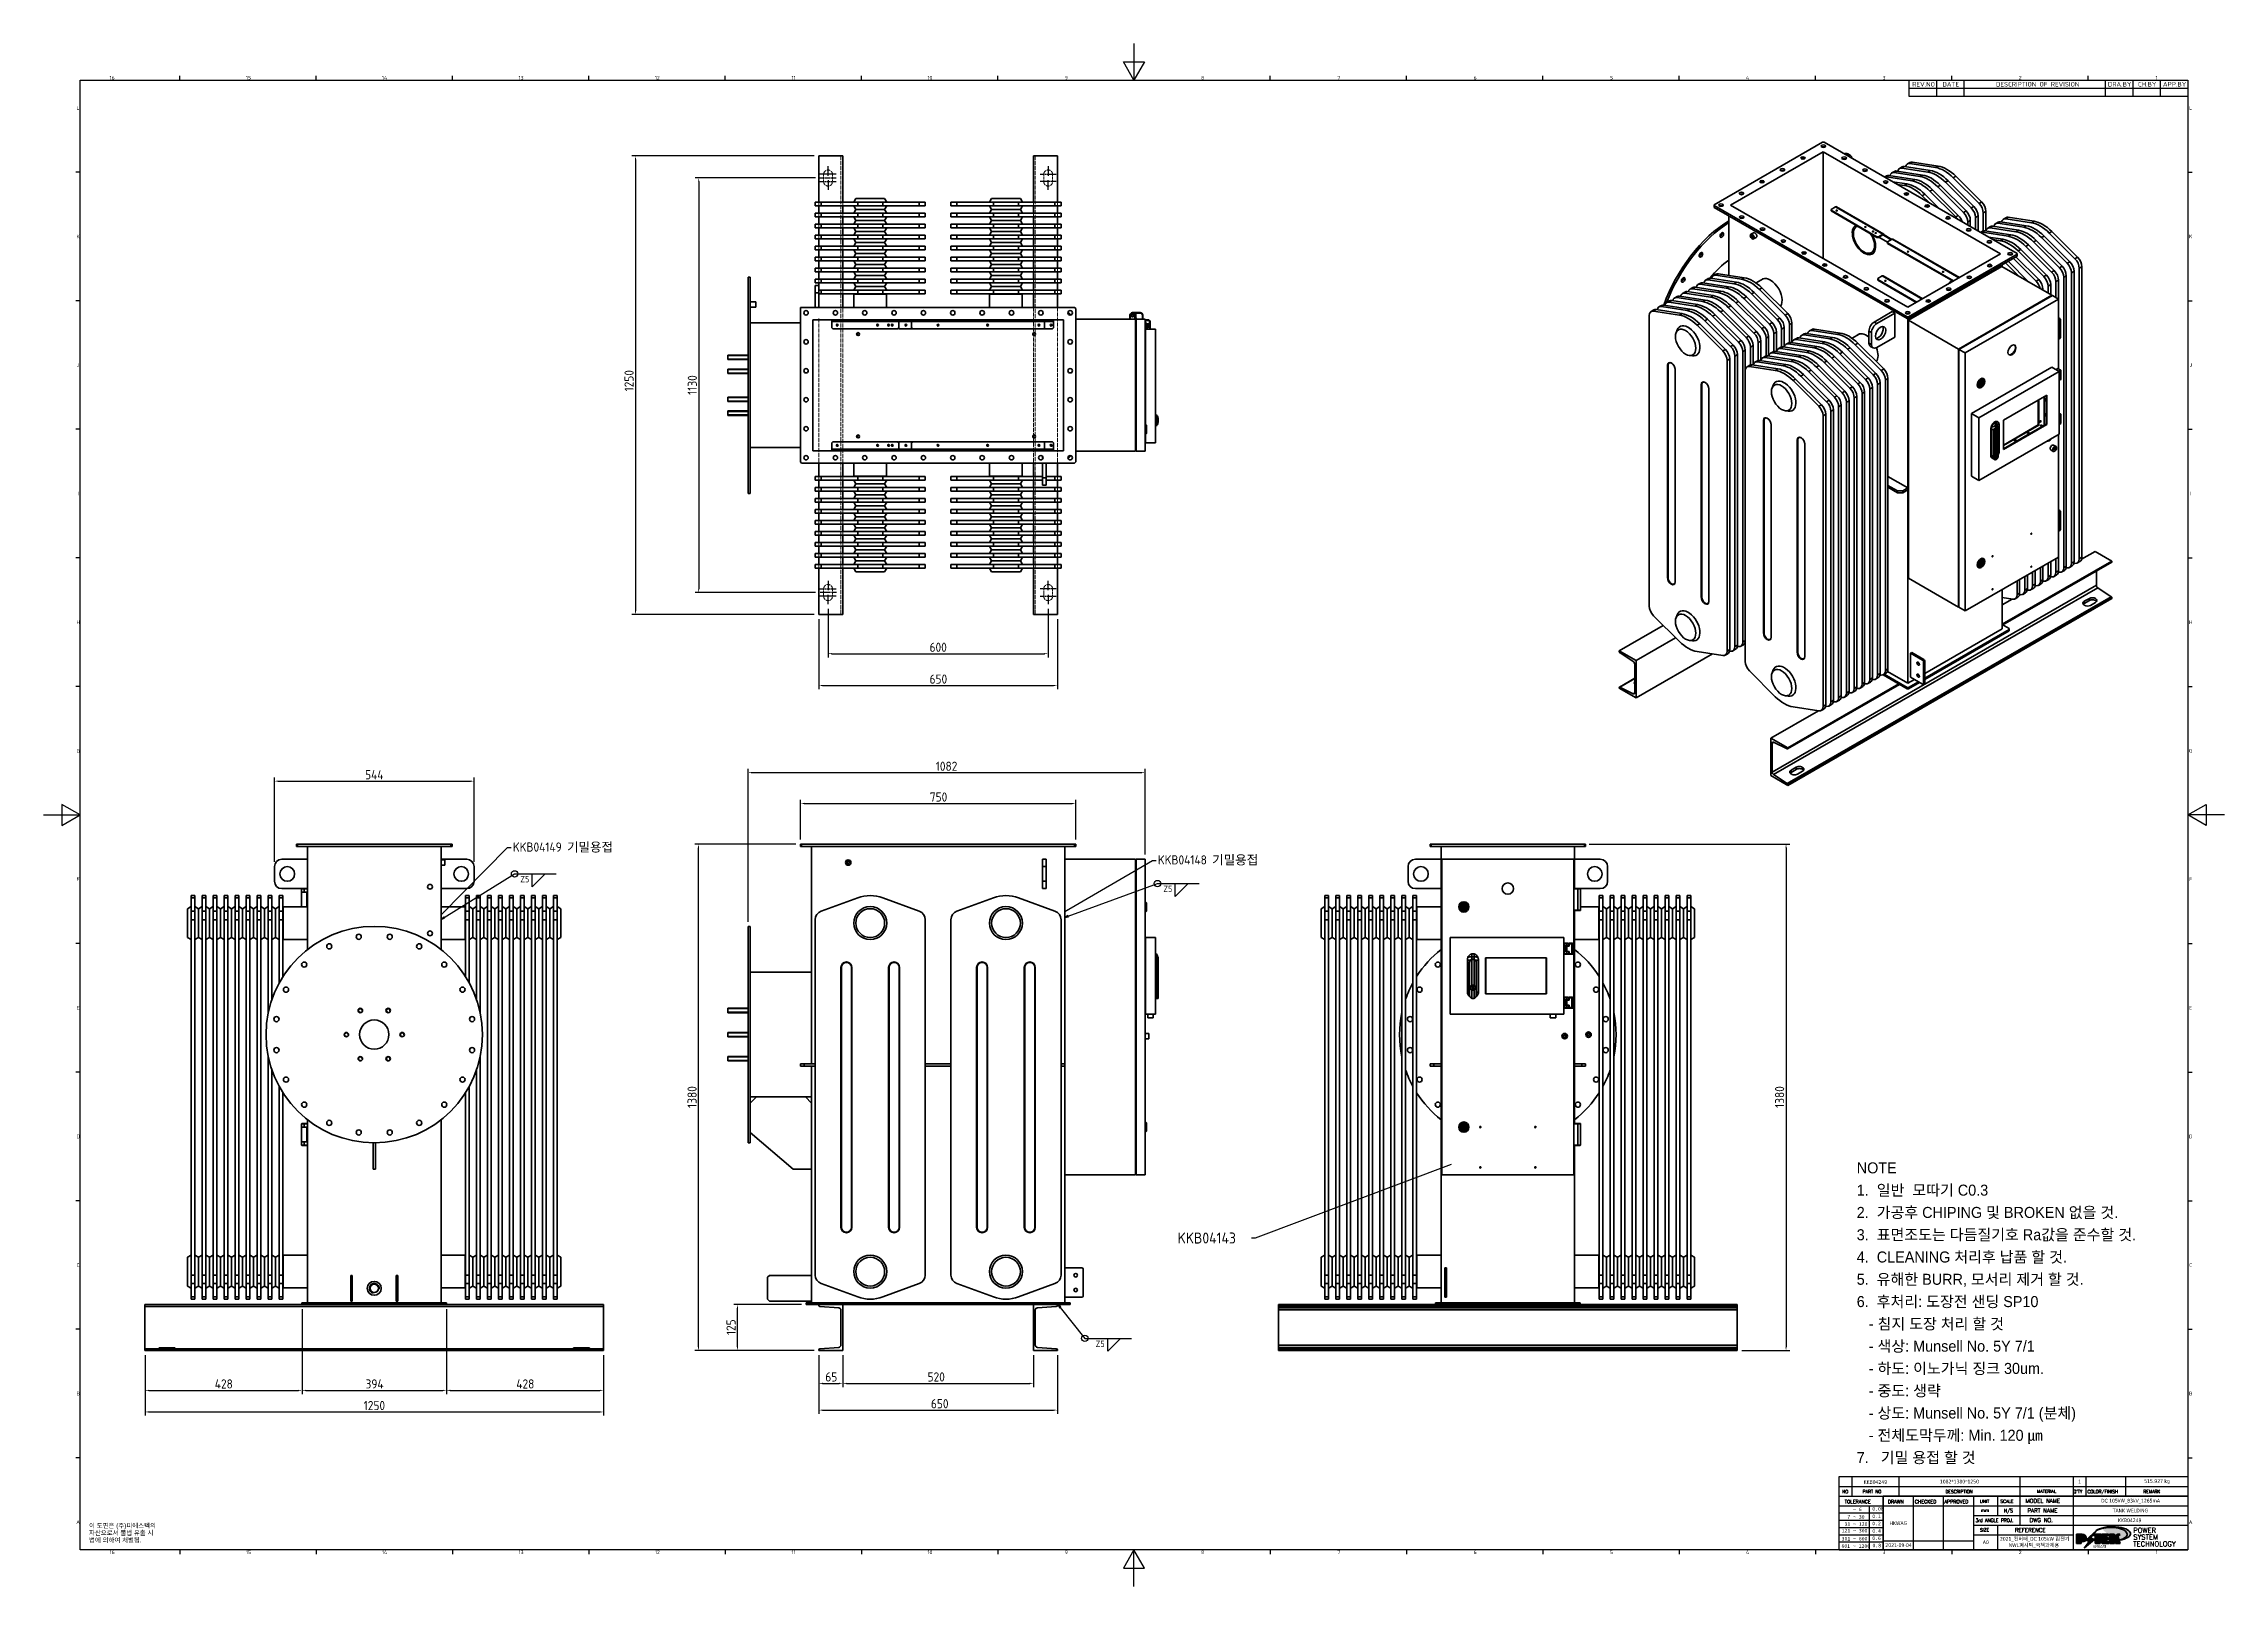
# Model space of a CAD drawing. Header units: millimetres. Extents: x 0 to 5945, y 0 to 4205.
import ezdxf
from ezdxf.enums import TextEntityAlignment as Align

# ---------------------------------------------------------------- set-up
doc = ezdxf.new("R2010")
doc.units = ezdxf.units.MM
doc.header["$LTSCALE"] = 5
doc.linetypes.add('CHAIN', pattern=[0.3543, 0.2362, -0.0295, 0.0591, -0.0295])
doc.linetypes.add('DASHED', pattern=[0.2067, 0.1654, -0.0413])
doc.layers.get('0').update_dxf_attribs({"color": 3, "lineweight": 25})
for name, color, linetype, lineweight in [('가려진 것(ISO)', 2, 'DASHED', 18), ('가시적인 것(ISO)', 3, 'Continuous', 40), ('가시적인 좁은 것(ISO)', 3, 'Continuous', 35), ('경계(ISO)', 7, 'Continuous', 25), ('기호(ISO)', 5, 'Continuous', 25), ('제목(ISO)', 5, 'Continuous', 50), ('중심 표식(ISO)', 1, 'Continuous', 25), ('중심선(ISO)', 1, 'Continuous', 25), ('치수(ISO)', 2, 'Continuous', 25), ('해치(ISO)', 7, 'Continuous', 18)]:
    doc.layers.add(name, color=color, linetype=linetype, lineweight=lineweight)
doc.styles.add('HAN_291', font='')
doc.styles.add('HAN_370', font='', dxfattribs={"width": 2})
doc.styles.add('ISO Proportiona M2B', font='isocp.shx')
doc.styles.add('ISO Proportional', font='arial.ttf')
doc.styles.add('RC_284', font='ROMANC.shx')
doc.styles.add('RC_287', font='ROMANC.shx')
doc.styles.add('RC_292', font='ROMANC.shx')
doc.styles.add('ROMANT_294', font='romant.shx')
doc.styles.add('문자 텍스트_PSTEK_POSCO', font='isocp.shx')
doc.styles.add('치수 텍스트_PSTEK_POSCO', font='isocp.shx')
doc.styles.add('텍스트 스타일198', font='tahoma.ttf')
doc.styles.add('텍스트 스타일333', font='ROMANC.shx', dxfattribs={"width": 0.8})
doc.styles.add('표면거칠기 텍스트_PSTEK_POSCO', font='isocp.shx')
doc.styles.get('HAN_291').set_extended_font_data('GulimChe')
doc.styles.get('HAN_370').set_extended_font_data('GulimChe')
doc.dimstyles.new('치수_PSTEK_POSCO', dxfattribs={"dimscale": 5, "dimtxt": 5, "dimasz": 2, "dimexe": 2, "dimexo": 2.5, "dimgap": 1, "dimtad": 1, "dimrnd": 1e-08, "dimdsep": 46, "dimtxsty": '치수 텍스트_PSTEK_POSCO', "dimcen": 0.09, "dimdle": 10, "dimclrd": 7, "dimclre": 7, "dimclrt": 2, "dimadec": 1, "dimazin": 2, "dimtfac": 1, "dimtmove": 0, "dimatfit": 3, "dimfxl": 0, "dimtolj": 1, "dimlwd": -1, "dimlwe": -1, "dimarcsym": 0})
doc.dimstyles.new('치수_PSTEK_POSCO$7', dxfattribs={"dimscale": 5, "dimtxt": 5, "dimasz": 2, "dimexe": 2, "dimexo": 2.5, "dimgap": 1, "dimtad": 1, "dimrnd": 1e-08, "dimdsep": 46, "dimtxsty": '치수 텍스트_PSTEK_POSCO', "dimcen": 0.09, "dimdle": 10, "dimclrd": 7, "dimclre": 7, "dimclrt": 2, "dimadec": 1, "dimazin": 2, "dimtfac": 1, "dimtmove": 0, "dimatfit": 3, "dimfxl": 0, "dimtolj": 1, "dimlwd": -1, "dimlwe": -1, "dimarcsym": 0})

# ---------------------------------------------------------------- blocks, each defined once
blk = doc.blocks.new('경계 Default Border')
at = {"layer": '경계(ISO)'}
for p, q in [((74.3, 821), (74.3, 823.4)), ((148.6, 821), (148.6, 823.4)), ((222.9, 821), (222.9, 823.4)), ((297.3, 821), (297.3, 823.4)), ((371.6, 821), (371.6, 823.4)), ((445.9, 821), (445.9, 823.4)), ((520.2, 821), (520.2, 823.4)), ((668.8, 821), (668.8, 823.4)), ((743.1, 821), (743.1, 823.4)), ((817.4, 821), (817.4, 823.4)), ((891.8, 821), (891.8, 823.4)), ((966.1, 821), (966.1, 823.4)), ((1040.4, 821), (1040.4, 823.4)), ((1114.7, 821), (1114.7, 823.4)), ((20, 770.9), (17.6, 770.9)), ((1169, 770.9), (1171.4, 770.9)), ((20, 700.8), (17.6, 700.8)), ((1169, 700.8), (1171.4, 700.8)), ((20, 630.8), (17.6, 630.8)), ((1169, 630.8), (1171.4, 630.8)), ((20, 560.7), (17.6, 560.7)), ((1169, 560.7), (1171.4, 560.7)), ((20, 490.6), (17.6, 490.6)), ((1169, 490.6), (1171.4, 490.6)), ((20, 350.4), (17.6, 350.4)), ((1169, 350.4), (1171.4, 350.4)), ((20, 280.3), (17.6, 280.3)), ((1169, 280.3), (1171.4, 280.3)), ((20, 210.2), (17.6, 210.2)), ((1169, 210.2), (1171.4, 210.2)), ((20, 140.2), (17.6, 140.2)), ((1169, 140.2), (1171.4, 140.2)), ((20, 70.1), (17.6, 70.1)), ((1169, 70.1), (1171.4, 70.1)), ((74.3, 20), (74.3, 17.6)), ((148.6, 20), (148.6, 17.6)), ((222.9, 20), (222.9, 17.6)), ((297.3, 20), (297.3, 17.6)), ((371.6, 20), (371.6, 17.6)), ((445.9, 20), (445.9, 17.6)), ((520.2, 20), (520.2, 17.6)), ((668.8, 20), (668.8, 17.6)), ((743.1, 20), (743.1, 17.6)), ((817.4, 20), (817.4, 17.6)), ((891.8, 20), (891.8, 17.6)), ((966.1, 20), (966.1, 17.6)), ((1040.4, 20), (1040.4, 17.6)), ((1114.7, 20), (1114.7, 17.6))]:
    blk.add_line(p, q, dxfattribs=at)
at = {"layer": '경계(ISO)', "flags": 128}
for points in [[(594.5, 841), (594.5, 821), (588.7, 831), (600.3, 831), (594.5, 821)], [(20, 20), (20, 821), (1169, 821), (1169, 20), (20, 20)], [(0, 420.5), (20, 420.5), (10, 426.3), (10, 414.7), (20, 420.5)], [(1189, 420.5), (1169, 420.5), (1179, 426.3), (1179, 414.7), (1169, 420.5)], [(594.5, 0), (594.5, 20), (588.7, 10), (600.3, 10), (594.5, 20)]]:
    blk.add_lwpolyline(points, dxfattribs=at)
at = {"layer": '경계(ISO)', "color": 2, "char_height": 2, "attachment_point": 7, "style": '문자 텍스트_PSTEK_POSCO'}
for s, insert in [('16', (36, 821.4)), ('15', (110.3, 821.4)), ('14', (184.5, 821.4)), ('13', (259, 821.4)), ('12', (333.3, 821.4)), ('11', (407.8, 821.4)), ('10', (481.9, 821.4)), ('9', (556.8, 821.4)), ('8', (631.1, 821.4)), ('7', (705.4, 821.4)), ('6', (779.7, 821.4)), ('5', (854, 821.4)), ('4', (928.2, 821.4)), ('3', (1002.7, 821.4)), ('2', (1076.9, 821.4)), ('1', (1151.5, 821.4)), ('L', (18, 804.9)), ('L', (1169.8, 804.9)), ('K', (17.9, 734.9)), ('K', (1169.7, 734.9)), ('J', (18.2, 664.8)), ('J', (1170, 664.8)), ('I', (18.5, 594.7)), ('I', (1170.3, 594.7)), ('H', (17.9, 524.6)), ('H', (1169.7, 524.6)), ('G', (17.9, 454.5)), ('G', (1169.7, 454.5)), ('F', (18, 384.5)), ('F', (1169.8, 384.5)), ('E', (18, 314.4)), ('E', (1169.8, 314.4)), ('D', (17.9, 244.3)), ('D', (1169.7, 244.3)), ('C', (18, 174.2)), ('C', (1169.8, 174.2)), ('B', (17.9, 104.1)), ('B', (1169.7, 104.1)), ('A', (17.8, 34)), ('A', (1169.6, 34)), ('16', (36, 17.6)), ('15', (110.3, 17.6)), ('14', (184.5, 17.6)), ('13', (259, 17.6)), ('12', (333.3, 17.6)), ('11', (407.8, 17.6)), ('10', (481.9, 17.6)), ('9', (556.8, 17.6)), ('8', (631.1, 17.6)), ('7', (705.4, 17.6)), ('6', (779.7, 17.6)), ('5', (854, 17.6)), ('4', (928.2, 17.6)), ('3', (1002.7, 17.6)), ('2', (1076.9, 17.6)), ('1', (1151.5, 17.6))]:
    blk.add_mtext(s, dxfattribs=dict(at, insert=insert))
blk = doc.blocks.new('제목 블록 PSTEK')
h = blk.add_hatch(color=1)
edge = h.paths.add_edge_path(flags=0)
edge.add_line((314.2, 19.6), (314.2, 17))
edge.add_line((314.2, 17), (314.3, 17))
edge.add_arc((314.3, 17.7), 0.651, 270, 360)
edge.add_line((315, 17.7), (315, 19))
edge.add_arc((314.3, 19), 0.651, 0, 90)
edge.add_line((314.3, 19.6), (314.2, 19.6))
edge = h.paths.add_edge_path()
edge.add_arc((315, 18.3), 1.97, 270, 450)
edge.add_line((315, 20.3), (311.8, 20.3))
edge.add_line((311.8, 20.3), (311.8, 15.3))
edge.add_line((311.8, 15.3), (314.2, 15.3))
edge.add_line((314.2, 15.3), (314.2, 16.3))
edge.add_line((314.2, 16.3), (315, 16.3))
h = blk.add_hatch(color=252)
edge = h.paths.add_edge_path()
edge.add_arc((315, 18.3), 1.97, 270, 406.8279)
edge.add_arc((315.2, 18.1), 1.97, -90, 53.561, ccw=False)
edge.add_line((315.2, 16.2), (314.4, 16.2))
edge.add_line((314.4, 16.2), (314.4, 15.2))
edge.add_line((314.4, 15.2), (311.9, 15.2))
edge.add_line((311.9, 15.2), (311.9, 15.3))
edge.add_line((311.9, 15.3), (314.2, 15.3))
edge.add_line((314.2, 15.3), (314.2, 16.3))
edge.add_line((314.2, 16.3), (315, 16.3))
h = blk.add_hatch(color=252)
edge = h.paths.add_edge_path()
edge.add_line((314.4, 19.5), (314.5, 19.5))
edge.add_arc((314.5, 18.8), 0.651, 60.4189, 90, ccw=False)
edge.add_arc((314.3, 19), 0.651, 39.9699, 90)
edge.add_line((314.3, 19.6), (314.2, 19.6))
edge.add_line((314.2, 19.6), (314.2, 17))
edge.add_line((314.2, 17), (314.3, 17))
edge.add_arc((314.3, 17.7), 0.651, 270, 274.6931)
edge.add_line((314.4, 17), (314.4, 19.5))
for color, points in [(252, [(317.2, 17.1), (322, 21.6), (322.3, 21.9), (317, 17), (318.8, 16.2), (316, 12.7), (316.3, 13), (318.9, 16.3)]), (5, [(321.6, 17.4), (319.5, 18.2), (322.5, 22), (317.2, 17.1), (318.9, 16.3), (316.2, 12.8)]), (1, [(324.5, 19.6), (325.2, 19.6), (325.2, 20.3), (321.2, 20.3), (321.2, 19.6), (322, 19.6), (322, 15.3), (324.5, 15.3)]), (252, [(322, 19.6), (321.4, 19.6), (321.4, 19.5), (322, 19.5)]), (252, [(324.7, 19.5), (325.4, 19.5), (325.4, 20.1), (325.2, 20.1), (325.2, 19.6), (324.5, 19.6), (324.5, 15.3), (322.2, 15.3), (322.2, 15.2), (324.7, 15.2)]), (1, [(329.2, 20.3), (325.7, 20.3), (325.7, 15.3), (329.4, 15.3), (329.4, 16), (328.1, 16), (328.1, 17.6), (329.2, 17.6), (329.2, 18.3), (328.1, 18.3), (328.1, 19.6), (329.2, 19.6)]), (252, [(329.5, 15.8), (329.4, 15.8), (329.4, 15.3), (325.8, 15.3), (325.8, 15.2), (329.5, 15.2)]), (252, [(328.3, 19.5), (329.4, 19.5), (329.4, 20.1), (329.2, 20.1), (329.2, 19.6), (328.1, 19.6), (328.1, 18.3), (328.3, 18.3)]), (252, [(328.3, 17.4), (329.4, 17.4), (329.4, 18.1), (329.2, 18.1), (329.2, 17.6), (328.1, 17.6), (328.1, 16), (328.3, 16)]), (1, [(332.3, 20.3), (329.9, 20.3), (329.9, 15.3), (332.3, 15.3), (332.3, 17.4), (333.1, 15.3), (335.5, 15.3), (334.3, 19.3), (335.4, 20.3), (334.3, 20.3), (332.3, 19)]), (252, [(332.5, 16.9), (332.3, 17.4), (332.3, 15.3), (330, 15.3), (330, 15.2), (332.5, 15.2)]), (252, [(332.5, 20.1), (332.3, 20.1), (332.3, 19), (332.5, 19.1)]), (252, [(335.6, 20.1), (335.3, 20.1), (334.3, 19.3), (335.5, 15.3), (333.2, 15.3), (333.2, 15.2), (335.7, 15.2), (334.4, 19.2)])]:
    blk.add_hatch(color=color).paths.add_polyline_path(points)
at = {"layer": '해치(ISO)', "true_color": 0x27d1fc}
h = blk.add_hatch(color=140, dxfattribs=at)
edge = h.paths.add_edge_path()
edge.add_ellipse((330.4, 20.2), major_axis=(9.1, 0), ratio=0.40699, start_angle=301.3098, end_angle=507.7437)
edge.add_ellipse((331.5, 20.5), major_axis=(-9.82, 0), ratio=0.39426, start_angle=111.5121, end_angle=334.4703, ccw=False)
edge.add_line((335.1, 16.9), (335.1, 17))
at = {"color": 180}
for p, q in [((182.5, 11.8), (182.5, 51.6)), ((182.5, 51.6), (372.5, 51.6)), ((189.3, 51.6), (189.3, 41)), ((215.2, 41), (215.2, 51.6)), ((280.9, 51.6), (280.9, 41)), ((310.1, 51.6), (310.1, 41)), ((316.9, 51.6), (316.9, 41)), ((338.5, 51.6), (338.5, 41)), ((372.5, 51.6), (372.5, 11.8)), ((182.5, 46.3), (372.5, 46.3)), ((182.5, 41), (206.5, 41)), ((182.5, 35.7), (206.5, 35.7)), ((198.9, 12), (198.9, 35.7)), ((206.5, 35.7), (372.5, 35.7)), ((222.9, 11.8), (222.9, 41)), ((239.4, 11.8), (239.4, 41)), ((255.9, 11.8), (255.9, 41)), ((268.7, 41), (268.7, 30.4)), ((280.9, 41), (280.9, 25.2)), ((310.1, 41), (310.1, 11.8)), ((182.5, 31.8), (206.5, 31.8)), ((182.5, 27.8), (206.5, 27.8)), ((182.5, 23.9), (206.5, 23.9)), ((255.9, 30.4), (372.5, 30.4)), ((255.9, 25.2), (372.5, 25.2)), ((268.7, 25.2), (268.7, 11.8)), ((182.5, 19.9), (206.5, 19.9)), ((182.5, 16), (206.5, 16)), ((206.5, 16.7), (255.9, 16.7)), ((255.9, 19.9), (310.1, 19.9)), ((182.5, 11.8), (372.5, 11.8))]:
    blk.add_line(p, q, dxfattribs=at)
at = {"color": 7, "lineweight": 50}
for p, q in [((206.5, 11.8), (206.5, 41)), ((206.5, 41), (372.5, 41))]:
    blk.add_line(p, q, dxfattribs=at)
at = {"color": 7}
for p, q in [((315, 20.3), (311.8, 20.3)), ((311.8, 20.3), (311.8, 15.3)), ((315, 20.3), (311.8, 20.3)), ((311.8, 20.3), (311.8, 15.3)), ((311.8, 15.3), (314.2, 15.3)), ((311.8, 15.3), (314.2, 15.3)), ((314.2, 15.3), (311.9, 15.3)), ((311.9, 15.3), (311.9, 15.2)), ((311.9, 15.2), (314.4, 15.2)), ((314.2, 17), (314.2, 19.6)), ((314.2, 19.6), (314.3, 19.6)), ((314.3, 19.6), (314.2, 19.6)), ((314.2, 19.6), (314.2, 17)), ((314.2, 17), (314.2, 19.6)), ((314.2, 19.6), (314.3, 19.6)), ((314.3, 17), (314.2, 17)), ((314.2, 17), (314.3, 17)), ((314.3, 17), (314.2, 17)), ((314.2, 16.3), (315, 16.3)), ((314.2, 15.3), (314.2, 16.3)), ((315, 16.3), (314.2, 16.3)), ((314.2, 16.3), (314.2, 15.3)), ((314.2, 16.3), (315, 16.3)), ((314.2, 15.3), (314.2, 16.3)), ((314.4, 19.5), (314.5, 19.5)), ((314.4, 17), (314.4, 19.5)), ((314.4, 16.2), (315.2, 16.2)), ((314.4, 15.2), (314.4, 16.2)), ((315, 19), (315, 17.7)), ((315, 19), (315, 17.7)), ((318.8, 16.2), (316, 12.7)), ((316, 12.7), (316.3, 13)), ((316.2, 12.8), (321.6, 17.4)), ((318.9, 16.3), (316.2, 12.8)), ((316.3, 13), (318.9, 16.3)), ((322.3, 21.9), (317, 17)), ((317, 17), (318.8, 16.2)), ((322.5, 22), (317.2, 17.1)), ((317.2, 17.1), (322, 21.6)), ((318.9, 16.3), (317.2, 17.1)), ((317.2, 17.1), (318.9, 16.3)), ((319.5, 18.2), (322.5, 22)), ((321.6, 17.4), (319.5, 18.2)), ((325.2, 20.3), (321.2, 20.3)), ((321.2, 20.3), (321.2, 19.6)), ((325.2, 20.3), (321.2, 20.3)), ((321.2, 20.3), (321.2, 19.6)), ((321.2, 19.6), (322, 19.6)), ((321.2, 19.6), (322, 19.6)), ((321.4, 19.6), (321.4, 19.5)), ((322, 19.6), (321.4, 19.6)), ((321.4, 19.5), (322, 19.5)), ((322, 21.6), (322.3, 21.9)), ((322, 19.6), (322, 15.3)), ((322, 19.5), (322, 19.6)), ((322, 19.6), (322, 15.3)), ((322, 15.3), (324.5, 15.3)), ((322, 15.3), (324.5, 15.3)), ((324.5, 15.3), (322.2, 15.3)), ((322.2, 15.3), (322.2, 15.2)), ((322.2, 15.2), (324.7, 15.2)), ((324.5, 19.6), (325.2, 19.6)), ((324.5, 15.3), (324.5, 19.6)), ((325.2, 19.6), (324.5, 19.6)), ((324.5, 19.6), (324.5, 15.3)), ((324.5, 19.6), (325.2, 19.6)), ((324.5, 15.3), (324.5, 19.6)), ((324.7, 19.5), (325.4, 19.5)), ((324.7, 15.2), (324.7, 19.5)), ((325.2, 19.6), (325.2, 20.3)), ((325.2, 19.6), (325.2, 20.3)), ((325.4, 20.1), (325.2, 20.1)), ((325.2, 20.1), (325.2, 19.6)), ((325.4, 19.5), (325.4, 20.1)), ((329.2, 20.3), (325.7, 20.3)), ((325.7, 20.3), (325.7, 15.3)), ((325.7, 20.3), (325.7, 15.3)), ((329.2, 20.3), (325.7, 20.3)), ((325.7, 15.3), (329.4, 15.3)), ((325.7, 15.3), (329.4, 15.3)), ((329.4, 15.3), (325.8, 15.3)), ((325.8, 15.3), (325.8, 15.2)), ((325.8, 15.2), (329.5, 15.2)), ((328.1, 18.3), (328.1, 19.6)), ((328.1, 19.6), (329.2, 19.6)), ((329.2, 19.6), (328.1, 19.6)), ((328.1, 19.6), (328.1, 18.3)), ((328.1, 18.3), (328.1, 19.6)), ((328.1, 19.6), (329.2, 19.6)), ((329.2, 18.3), (328.1, 18.3)), ((328.1, 18.3), (328.3, 18.3)), ((329.2, 18.3), (328.1, 18.3)), ((328.1, 17.6), (329.2, 17.6)), ((328.1, 16), (328.1, 17.6)), ((329.2, 17.6), (328.1, 17.6)), ((328.1, 17.6), (328.1, 16)), ((328.1, 17.6), (329.2, 17.6)), ((328.1, 16), (328.1, 17.6)), ((329.4, 16), (328.1, 16)), ((328.1, 16), (328.3, 16)), ((329.4, 16), (328.1, 16)), ((328.3, 18.3), (328.3, 19.5)), ((328.3, 19.5), (329.4, 19.5)), ((328.3, 16), (328.3, 17.4)), ((328.3, 17.4), (329.4, 17.4)), ((329.2, 19.6), (329.2, 20.3)), ((329.2, 19.6), (329.2, 20.3)), ((329.4, 20.1), (329.2, 20.1)), ((329.2, 20.1), (329.2, 19.6)), ((329.2, 17.6), (329.2, 18.3)), ((329.2, 17.6), (329.2, 18.3)), ((329.4, 18.1), (329.2, 18.1)), ((329.2, 18.1), (329.2, 17.6)), ((329.4, 19.5), (329.4, 20.1)), ((329.4, 17.4), (329.4, 18.1)), ((329.4, 15.3), (329.4, 16)), ((329.4, 15.3), (329.4, 16)), ((329.5, 15.8), (329.4, 15.8)), ((329.4, 15.8), (329.4, 15.3)), ((329.5, 15.2), (329.5, 15.8)), ((332.3, 20.3), (329.9, 20.3)), ((329.9, 20.3), (329.9, 15.3)), ((329.9, 20.3), (329.9, 15.3)), ((332.3, 20.3), (329.9, 20.3)), ((329.9, 15.3), (332.3, 15.3)), ((329.9, 15.3), (332.3, 15.3)), ((332.3, 15.3), (330, 15.3)), ((330, 15.3), (330, 15.2)), ((330, 15.2), (332.5, 15.2)), ((334.3, 20.3), (332.3, 19)), ((332.3, 19), (332.3, 20.3)), ((334.3, 20.3), (332.3, 19)), ((332.3, 19), (332.3, 20.3)), ((332.5, 20.1), (332.3, 20.1)), ((332.3, 20.1), (332.3, 19)), ((332.3, 19), (332.5, 19.1)), ((332.3, 17.4), (333.1, 15.3)), ((332.3, 15.3), (332.3, 17.4)), ((332.5, 16.9), (332.3, 17.4)), ((332.3, 17.4), (332.3, 15.3)), ((332.3, 17.4), (333.1, 15.3)), ((332.3, 15.3), (332.3, 17.4)), ((332.5, 19.1), (332.5, 20.1)), ((332.5, 15.2), (332.5, 16.9)), ((333.1, 15.3), (335.5, 15.3)), ((333.1, 15.3), (335.5, 15.3)), ((335.5, 15.3), (333.2, 15.3)), ((333.2, 15.3), (333.2, 15.2)), ((333.2, 15.2), (335.7, 15.2)), ((334.3, 19.3), (335.4, 20.3)), ((335.4, 20.3), (334.3, 20.3)), ((334.3, 19.3), (335.4, 20.3)), ((335.4, 20.3), (334.3, 20.3)), ((335.3, 20.1), (334.3, 19.3)), ((335.5, 15.3), (334.3, 19.3)), ((334.3, 19.3), (335.5, 15.3)), ((335.5, 15.3), (334.3, 19.3)), ((334.4, 19.2), (335.6, 20.1)), ((335.7, 15.2), (334.4, 19.2)), ((335.6, 20.1), (335.3, 20.1)), ((345, 17.5), (345, 17.7))]:
    blk.add_line(p, q, dxfattribs=at)
at = {"color": 1}
for p, q in [((315, 20.3), (311.8, 20.3)), ((311.8, 20.3), (311.8, 15.3)), ((311.8, 15.3), (314.2, 15.3)), ((314.2, 17), (314.2, 19.6)), ((314.2, 19.6), (314.3, 19.6)), ((314.3, 17), (314.2, 17)), ((314.2, 16.3), (315, 16.3)), ((314.2, 15.3), (314.2, 16.3)), ((315, 19), (315, 17.7)), ((325.2, 20.3), (321.2, 20.3)), ((321.2, 20.3), (321.2, 19.6)), ((321.2, 19.6), (322, 19.6)), ((322, 19.6), (322, 15.3)), ((322, 15.3), (324.5, 15.3)), ((324.5, 19.6), (325.2, 19.6)), ((324.5, 15.3), (324.5, 19.6)), ((325.2, 19.6), (325.2, 20.3)), ((329.2, 20.3), (325.7, 20.3)), ((325.7, 20.3), (325.7, 15.3)), ((325.7, 15.3), (329.4, 15.3)), ((328.1, 18.3), (328.1, 19.6)), ((328.1, 19.6), (329.2, 19.6)), ((329.2, 18.3), (328.1, 18.3)), ((328.1, 17.6), (329.2, 17.6)), ((328.1, 16), (328.1, 17.6)), ((329.4, 16), (328.1, 16)), ((329.2, 19.6), (329.2, 20.3)), ((329.2, 17.6), (329.2, 18.3)), ((329.4, 15.3), (329.4, 16)), ((332.3, 20.3), (329.9, 20.3)), ((329.9, 20.3), (329.9, 15.3)), ((329.9, 15.3), (332.3, 15.3)), ((334.3, 20.3), (332.3, 19)), ((332.3, 19), (332.3, 20.3)), ((332.3, 17.4), (333.1, 15.3)), ((332.3, 15.3), (332.3, 17.4)), ((333.1, 15.3), (335.5, 15.3)), ((334.3, 19.3), (335.4, 20.3)), ((335.4, 20.3), (334.3, 20.3)), ((335.5, 15.3), (334.3, 19.3))]:
    blk.add_line(p, q, dxfattribs=at)
at = {"color": 5}
for p, q in [((316.2, 12.8), (321.6, 17.4)), ((318.9, 16.3), (316.2, 12.8)), ((322.5, 22), (317.2, 17.1)), ((317.2, 17.1), (318.9, 16.3)), ((319.5, 18.2), (322.5, 22)), ((321.6, 17.4), (319.5, 18.2))]:
    blk.add_line(p, q, dxfattribs=at)
at = {"color": 7}
for centre, radius, start, end in [((314.3, 19), 0.651, 0, 90), ((314.3, 19), 0.651, 39.9699, 90), ((314.3, 19), 0.651, 0, 90), ((314.3, 17.7), 0.651, 270, 0), ((314.3, 17.7), 0.651, 270, 0), ((314.3, 17.7), 0.651, 270, 274.6931), ((314.5, 18.8), 0.651, 60.4189, 90), ((315, 18.3), 1.97, 270, 90), ((315, 18.3), 1.97, 270, 90), ((315, 18.3), 1.97, 270, 46.8279), ((315.2, 18.1), 1.97, 270, 53.561)]:
    blk.add_arc(centre, radius, start, end, dxfattribs=at)
at = {"color": 1}
for centre, radius, start, end in [((314.3, 19), 0.651, 0, 90), ((314.3, 17.7), 0.651, 270, 0), ((315, 18.3), 1.97, 270, 90)]:
    blk.add_arc(centre, radius, start, end, dxfattribs=at)
at = {"layer": '제목(ISO)', "lineweight": 18}
blk.add_line((182.5, 35.7), (182.5, 11.8), dxfattribs=at)
at = {"layer": '제목(ISO)'}
for p, q in [((315, 20.3), (311.8, 20.3)), ((311.8, 20.3), (311.8, 15.3)), ((311.8, 15.3), (314.2, 15.3)), ((314.2, 15.3), (311.9, 15.3)), ((311.9, 15.3), (311.9, 15.2)), ((311.9, 15.2), (314.4, 15.2)), ((314.2, 17), (314.2, 19.6)), ((314.2, 19.6), (314.3, 19.6)), ((314.3, 19.6), (314.2, 19.6)), ((314.2, 19.6), (314.2, 17)), ((314.3, 17), (314.2, 17)), ((314.2, 17), (314.3, 17)), ((314.2, 15.3), (314.2, 16.3)), ((314.2, 16.3), (315, 16.3)), ((315, 16.3), (314.2, 16.3)), ((314.2, 16.3), (314.2, 15.3)), ((314.4, 19.5), (314.5, 19.5)), ((314.4, 17), (314.4, 19.5)), ((314.4, 15.2), (314.4, 16.2)), ((314.4, 16.2), (315.2, 16.2)), ((315, 19), (315, 17.7)), ((318.8, 16.2), (316, 12.7)), ((316, 12.7), (316.3, 13)), ((316.2, 12.8), (321.6, 17.4)), ((318.9, 16.3), (316.2, 12.8)), ((316.3, 13), (318.9, 16.3)), ((322.3, 21.9), (317, 17)), ((317, 17), (318.8, 16.2)), ((322.5, 22), (317.2, 17.1)), ((317.2, 17.1), (322, 21.6)), ((317.2, 17.1), (318.9, 16.3)), ((318.9, 16.3), (317.2, 17.1)), ((319.5, 18.2), (322.5, 22)), ((321.6, 17.4), (319.5, 18.2)), ((325.2, 20.3), (321.2, 20.3)), ((321.2, 20.3), (321.2, 19.6)), ((321.2, 19.6), (322, 19.6)), ((322, 19.6), (321.4, 19.6)), ((321.4, 19.6), (321.4, 19.5)), ((321.4, 19.5), (322, 19.5)), ((322, 21.6), (322.3, 21.9)), ((322, 19.6), (322, 15.3)), ((322, 19.5), (322, 19.6)), ((322, 15.3), (324.5, 15.3)), ((324.5, 15.3), (322.2, 15.3)), ((322.2, 15.3), (322.2, 15.2)), ((322.2, 15.2), (324.7, 15.2)), ((324.5, 19.6), (325.2, 19.6)), ((324.5, 15.3), (324.5, 19.6)), ((325.2, 19.6), (324.5, 19.6)), ((324.5, 19.6), (324.5, 15.3)), ((324.7, 19.5), (325.4, 19.5)), ((324.7, 15.2), (324.7, 19.5)), ((325.2, 19.6), (325.2, 20.3)), ((325.4, 20.1), (325.2, 20.1)), ((325.2, 20.1), (325.2, 19.6)), ((325.4, 19.5), (325.4, 20.1)), ((329.2, 20.3), (325.7, 20.3)), ((325.7, 20.3), (325.7, 15.3)), ((325.7, 15.3), (329.4, 15.3)), ((329.4, 15.3), (325.8, 15.3)), ((325.8, 15.3), (325.8, 15.2)), ((325.8, 15.2), (329.5, 15.2)), ((328.1, 18.3), (328.1, 19.6)), ((328.1, 19.6), (329.2, 19.6)), ((329.2, 19.6), (328.1, 19.6)), ((328.1, 19.6), (328.1, 18.3)), ((329.2, 18.3), (328.1, 18.3)), ((328.1, 18.3), (328.3, 18.3)), ((328.1, 16), (328.1, 17.6)), ((328.1, 17.6), (329.2, 17.6)), ((329.2, 17.6), (328.1, 17.6)), ((328.1, 17.6), (328.1, 16)), ((329.4, 16), (328.1, 16)), ((328.1, 16), (328.3, 16)), ((328.3, 19.5), (329.4, 19.5)), ((328.3, 18.3), (328.3, 19.5)), ((328.3, 17.4), (329.4, 17.4)), ((328.3, 16), (328.3, 17.4)), ((329.2, 19.6), (329.2, 20.3)), ((329.4, 20.1), (329.2, 20.1)), ((329.2, 20.1), (329.2, 19.6)), ((329.2, 17.6), (329.2, 18.3)), ((329.4, 18.1), (329.2, 18.1)), ((329.2, 18.1), (329.2, 17.6)), ((329.4, 19.5), (329.4, 20.1)), ((329.4, 17.4), (329.4, 18.1)), ((329.4, 15.3), (329.4, 16)), ((329.5, 15.8), (329.4, 15.8)), ((329.4, 15.8), (329.4, 15.3)), ((329.5, 15.2), (329.5, 15.8)), ((332.3, 20.3), (329.9, 20.3)), ((329.9, 20.3), (329.9, 15.3)), ((329.9, 15.3), (332.3, 15.3)), ((332.3, 15.3), (330, 15.3)), ((330, 15.3), (330, 15.2)), ((330, 15.2), (332.5, 15.2)), ((334.3, 20.3), (332.3, 19)), ((332.3, 19), (332.3, 20.3)), ((332.5, 20.1), (332.3, 20.1)), ((332.3, 20.1), (332.3, 19)), ((332.3, 19), (332.5, 19.1)), ((332.3, 15.3), (332.3, 17.4)), ((332.3, 17.4), (333.1, 15.3)), ((332.5, 16.9), (332.3, 17.4)), ((332.3, 17.4), (332.3, 15.3)), ((332.5, 19.1), (332.5, 20.1)), ((332.5, 15.2), (332.5, 16.9)), ((333.1, 15.3), (335.5, 15.3)), ((335.5, 15.3), (333.2, 15.3)), ((333.2, 15.3), (333.2, 15.2)), ((333.2, 15.2), (335.7, 15.2)), ((334.3, 19.3), (335.4, 20.3)), ((335.4, 20.3), (334.3, 20.3)), ((335.3, 20.1), (334.3, 19.3)), ((335.5, 15.3), (334.3, 19.3)), ((334.3, 19.3), (335.5, 15.3)), ((334.4, 19.2), (335.6, 20.1)), ((335.7, 15.2), (334.4, 19.2)), ((335.6, 20.1), (335.3, 20.1))]:
    blk.add_line(p, q, dxfattribs=at)
at = {"layer": '제목(ISO)', "color": 4}
blk.add_line((335.1, 16.9), (335.1, 17), dxfattribs=at)
at = {"layer": '제목(ISO)'}
for centre, radius, start, end in [((314.3, 19), 0.651, 0, 90), ((314.3, 19), 0.651, 39.9699, 90), ((314.3, 17.7), 0.651, 270, 0), ((314.3, 17.7), 0.651, 270, 274.6931), ((314.5, 18.8), 0.651, 60.4189, 90), ((315, 18.3), 1.97, 46.8279, 90), ((315, 18.3), 1.97, 270, 46.8279), ((315, 18.3), 1.97, 270, 46.8279), ((315.2, 18.1), 1.97, 270, 53.561)]:
    blk.add_arc(centre, radius, start, end, dxfattribs=at)
at = {"layer": '제목(ISO)', "color": 4}
for centre, major_axis, ratio, start_param, end_param in [((331.5, 20.5), (9.82, 0), 0.39426, 5.087845, 8.9792), ((330.4, 20.2), (9.1, 0), 0.40699, 5.258849, 8.861799)]:
    blk.add_ellipse(centre, major_axis=major_axis, ratio=ratio, start_param=start_param, end_param=end_param, dxfattribs=at)
at = {"color": 2}
for s, height, style, p in [('NO', 1.74, 'RC_284', (184.1, 42.6)), (' TOLERANCE', 1.9, 'RC_287', (184.1, 37)), ('PART NO', 1.74, 'RC_284', (195.3, 42.6)), ('DRAWN', 1.9, 'RC_287', (209, 37)), ('CHECKED', 1.9, 'RC_287', (223.7, 37)), ('APPROVED', 1.9, 'RC_287', (239.8, 37)), ('DESCRIPTION', 1.742, 'RC_284', (240.4, 42.6)), ('UNIT', 1.74, 'RC_284', (259.2, 37.3)), ('SCALE', 1.74, 'RC_284', (270.3, 37.3)), ('MODEL NAME', 2.18, 'RC_292', (284.1, 37.3)), ("Q'TY", 1.74, 'RC_284', (310.1, 42.6)), ('COLOR/FINISH', 1.742, 'RC_284', (317.8, 42.6)), ('REMARK', 1.74, 'RC_284', (348.3, 42.6)), (' 31 ~ 120', 2, 'HAN_291', (183.8, 24.8)), ('  7 ~ 30', 2, 'HAN_291', (183.8, 28.7)), ('    ~ 6', 2, 'HAN_291', (183.8, 32.8)), ('0.08', 2, 'HAN_291', (200.5, 33.1)), ('0.1', 2, 'HAN_291', (200.5, 29)), ('0.2', 2, 'HAN_291', (200.5, 25.1)), ('mm', 1.74, 'RC_284', (259.7, 32.4)), ('PART NAME', 2.18, 'RC_292', (285.1, 32)), (' DWG NO.', 2.18, 'RC_292', (284.8, 26.8)), ('601 ~ 1200', 2, 'HAN_291', (183.7, 12.8)), ('121 ~ 300', 2, 'HAN_291', (183.8, 21.2)), ('301 ~ 600', 2, 'HAN_291', (183.8, 16.8)), ('0.4', 2, 'HAN_291', (200.5, 21)), ('0.6', 2, 'HAN_291', (200.5, 17.1)), ('0.8', 2, 'HAN_291', (200.6, 13.1)), ('SIZE', 1.74, 'RC_284', (259.2, 21.7)), ('REFERENCE', 2.18, 'RC_292', (278.3, 21.4))]:
    blk.add_text(s, height=height, dxfattribs=dict(at, style=style)).set_placement(p)
at = {"color": 2, "style": 'RC_284'}
blk.add_text('MATERIAL', height=1.74, dxfattribs=at).set_placement((295.5, 43.6), align=Align.MIDDLE_CENTER)
at = {"color": 2, "style": '텍스트 스타일333', "width": 0.8}
blk.add_text('3rd ANGLE PROJ.', height=2, dxfattribs=at).set_placement((256.8, 26.8))
at = {"color": 7, "style": '텍스트 스타일333', "width": 0.8}
blk.add_text('N/S', height=2, dxfattribs=at).set_placement((274.8, 33.1), align=Align.MIDDLE_CENTER)
at = {"color": 7, "style": 'ROMANT_294'}
for s, p in [('POWER', (342.8, 21)), ('TECHNOLOGY', (342.8, 13.6)), ('SYSTEM', (342.8, 17.3))]:
    blk.add_text(s, height=2.7, dxfattribs=at).set_placement(p)
at = {"color": 7, "insert": (320.9, 14.2), "char_height": 1.4, "attachment_point": 1, "line_spacing_factor": 0.332, "style": 'HAN_370'}
blk.add_mtext('\\fHY견고딕|b0|i0;\\H1.4000;피에스텍', dxfattribs=at)
at = {"layer": '제목(ISO)', "color": 7, "style": '텍스트 스타일198'}
for tag, p in [('부품_번호_001', (195.8, 47.7)), ('설명_001', (237.4, 47.9)), ("3._Q'TY_001", (312.7, 47.9)), ('질량\\P3;_001', (348.8, 48.2)), ('1._MODEL_NAME_001', (325.3, 37.5)), ('설계자_001', (209.9, 25.2)), ('제목_001', (331.6, 32.1)), ('부품_번호_001', (334.5, 26.8)), ('작성_날짜_001', (207.7, 13.3)), ('시트_크기_001', (260.8, 14.8)), ('프로젝트_001', (270.1, 16.7)), ('프로젝트_002', (274.9, 13.3))]:
    blk.add_attdef(tag, p, '', height=2, dxfattribs=at)
for tag, p in [('재질', (295.5, 48.9)), ('4._COLOR', (327.7, 48.9)), ('점검자', (231.2, 26.2)), ('엔지니어링_승인자', (247.7, 26.2)), ('점검_날짜', (231.2, 14.3)), ('엔지니어링_승인_날짜', (247.7, 14.3))]:
    blk.add_attdef(tag, text='', height=2, dxfattribs=at).set_placement(p, align=Align.MIDDLE_CENTER)
blk = doc.blocks.new('리비전 내역')
at = {"layer": '기호(ISO)'}
for p, q in [((1017, 821), (1169, 821)), ((1017, 821), (1017, 816.7)), ((1032, 821), (1032, 816.7)), ((1047, 821), (1047, 816.7)), ((1124, 821), (1124, 816.7)), ((1139, 821), (1139, 816.7)), ((1154, 821), (1154, 816.7)), ((1169, 821), (1169, 816.7)), ((1017, 816.7), (1169, 816.7)), ((1017, 816.7), (1017, 812.4)), ((1017, 812.4), (1169, 812.4)), ((1032, 816.7), (1032, 812.4)), ((1047, 816.7), (1047, 812.4)), ((1124, 816.7), (1124, 812.4)), ((1139, 816.7), (1139, 812.4)), ((1154, 816.7), (1154, 812.4)), ((1169, 816.7), (1169, 812.4))]:
    blk.add_line(p, q, dxfattribs=at)
at = {"layer": '기호(ISO)', "color": 2, "char_height": 2.5, "attachment_point": 7, "style": 'ISO Proportiona M2B'}
for s, insert in [('REV.NO', (1018.8, 817.6)), ('DATE', (1035.3, 817.6)), ('DESCRIPTION OF REVISION', (1064.5, 817.6)), ('DRA.BY', (1125.5, 817.6)), ('CH.BY', (1141.9, 817.6)), ('APP.BY', (1155.5, 817.6))]:
    blk.add_mtext(s, dxfattribs=dict(at, insert=insert))
blk = doc.blocks.new('용접 기호 식별자1')
at = {"layer": '기호(ISO)', "color": 7}
for p, q in [((558.6, 365.3), (607.3, 383.1)), ((607.3, 383.1), (630, 383.1)), ((558.4, 365.7), (556.7, 364.7)), ((558.6, 365.3), (556.7, 364.7)), ((556.7, 364.7), (558.7, 365)), ((558.7, 365), (558.4, 365.7))]:
    blk.add_line(p, q, dxfattribs=at)
at = {"layer": '기호(ISO)'}
for p, q in [((617, 383.1), (624, 383.1)), ((624, 383.1), (617, 376.1)), ((617, 376.1), (617, 383.1))]:
    blk.add_line(p, q, dxfattribs=at)
at = {"layer": '기호(ISO)', "color": 7, "flags": 128}
blk.add_lwpolyline([(558.4, 365.7), (556.7, 364.7), (558.7, 365), (558.4, 365.7)], dxfattribs=at)
at = {"layer": '기호(ISO)'}
blk.add_circle((607.3, 383.1), 1.75, dxfattribs=at)
at = {"layer": '기호(ISO)', "color": 7}
blk.add_solid([(558.4, 365.7), (556.7, 364.7), (558.7, 365), (558.4, 365.7)], dxfattribs=at)
at = {"layer": '기호(ISO)', "color": 7, "insert": (610.5, 378.5), "char_height": 3.5, "attachment_point": 7, "style": '표면거칠기 텍스트_PSTEK_POSCO'}
blk.add_mtext('Z5', dxfattribs=at)
blk = doc.blocks.new('용접 기호 식별자2')
at = {"layer": '기호(ISO)', "color": 7}
for p, q in [((218.4, 364.6), (256.8, 388.4)), ((256.8, 388.4), (279.4, 388.4)), ((218.2, 364.9), (216.7, 363.5)), ((218.4, 364.6), (216.7, 363.5)), ((216.7, 363.5), (218.6, 364.2)), ((218.6, 364.2), (218.2, 364.9))]:
    blk.add_line(p, q, dxfattribs=at)
at = {"layer": '기호(ISO)'}
for p, q in [((266.4, 388.4), (273.4, 388.4)), ((273.4, 388.4), (266.4, 381.4)), ((266.4, 381.4), (266.4, 388.4))]:
    blk.add_line(p, q, dxfattribs=at)
at = {"layer": '기호(ISO)', "color": 7, "flags": 128}
blk.add_lwpolyline([(218.2, 364.9), (216.7, 363.5), (218.6, 364.2), (218.2, 364.9)], dxfattribs=at)
at = {"layer": '기호(ISO)'}
blk.add_circle((256.8, 388.4), 1.75, dxfattribs=at)
at = {"layer": '기호(ISO)', "color": 7}
blk.add_solid([(218.2, 364.9), (216.7, 363.5), (218.6, 364.2), (218.2, 364.9)], dxfattribs=at)
at = {"layer": '기호(ISO)', "color": 7, "insert": (259.9, 383.8), "char_height": 3.5, "attachment_point": 7, "style": '표면거칠기 텍스트_PSTEK_POSCO'}
blk.add_mtext('Z5', dxfattribs=at)
blk = doc.blocks.new('*D24')
at = {"layer": 'Defpoints', "color": 0, "transparency": 16777216}
for p in [(2113.5, 3898.8), (1613.5, 2648.8), (2113.5, 2648.8)]:
    blk.add_point(p, dxfattribs=at)
at = {"layer": '치수(ISO)', "color": 7, "transparency": 16777216}
for p, q in [((2101, 3898.8), (1603.5, 3898.8)), ((1613.5, 3888.8), (1613.5, 2658.8)), ((2101, 2648.8), (1603.5, 2648.8))]:
    blk.add_line(p, q, dxfattribs=at)
for points in [[(1611.8, 3888.8), (1615.2, 3888.8), (1613.5, 3898.8)], [(1611.8, 2658.8), (1615.2, 2658.8), (1613.5, 2648.8)]]:
    blk.add_solid(points, dxfattribs=at)
at = {"layer": '치수(ISO)', "color": 2, "transparency": 16777216, "insert": (1596, 3257), "char_height": 25, "attachment_point": 4, "rotation": 90, "style": '치수 텍스트_PSTEK_POSCO'}
blk.add_mtext('\\A1;1250', dxfattribs=at)
blk = doc.blocks.new('*D25')
at = {"layer": 'Defpoints', "color": 0, "transparency": 16777216}
for p in [(2178.5, 642.9), (2698.5, 642.9), (2698.5, 553.4)]:
    blk.add_point(p, dxfattribs=at)
at = {"layer": '치수(ISO)', "color": 7, "transparency": 16777216}
for p, q in [((2178.5, 630.4), (2178.5, 543.4)), ((2698.5, 630.4), (2698.5, 543.4)), ((2188.5, 553.4), (2688.5, 553.4))]:
    blk.add_line(p, q, dxfattribs=at)
for points in [[(2188.5, 555), (2188.5, 551.7), (2178.5, 553.4)], [(2688.5, 555), (2688.5, 551.7), (2698.5, 553.4)]]:
    blk.add_solid(points, dxfattribs=at)
at = {"layer": '치수(ISO)', "color": 2, "transparency": 16777216, "insert": (2409.8, 570.9), "char_height": 25, "attachment_point": 4, "style": '치수 텍스트_PSTEK_POSCO'}
blk.add_mtext('\\A1;520', dxfattribs=at)
blk = doc.blocks.new('*D26')
at = {"layer": 'Defpoints', "color": 0, "transparency": 16777216}
for p in [(2113.5, 642.9), (2178.5, 642.9), (2178.5, 553.4)]:
    blk.add_point(p, dxfattribs=at)
at = {"layer": '치수(ISO)', "color": 7, "transparency": 16777216}
for p, q in [((2113.5, 630.4), (2113.5, 543.4)), ((2178.5, 630.4), (2178.5, 543.4)), ((2123.5, 553.4), (2168.5, 553.4))]:
    blk.add_line(p, q, dxfattribs=at)
for points in [[(2123.5, 555), (2123.5, 551.7), (2113.5, 553.4)], [(2168.5, 555), (2168.5, 551.7), (2178.5, 553.4)]]:
    blk.add_solid(points, dxfattribs=at)
at = {"layer": '치수(ISO)', "color": 2, "transparency": 16777216, "insert": (2131, 570.9), "char_height": 25, "attachment_point": 4, "style": '치수 텍스트_PSTEK_POSCO'}
blk.add_mtext('\\A1;65', dxfattribs=at)
blk = doc.blocks.new('*D27')
at = {"layer": 'Defpoints', "color": 0, "transparency": 16777216}
for p in [(1891.6, 767.9), (2078.5, 767.9), (2113.5, 642.9)]:
    blk.add_point(p, dxfattribs=at)
at = {"layer": '치수(ISO)', "color": 7, "transparency": 16777216}
for p, q in [((2066, 767.9), (1881.6, 767.9)), ((1891.6, 652.9), (1891.6, 757.9)), ((2101, 642.9), (1881.6, 642.9))]:
    blk.add_line(p, q, dxfattribs=at)
for points in [[(1890, 757.9), (1893.3, 757.9), (1891.6, 767.9)], [(1890, 652.9), (1893.3, 652.9), (1891.6, 642.9)]]:
    blk.add_solid(points, dxfattribs=at)
at = {"layer": '치수(ISO)', "color": 2, "transparency": 16777216, "insert": (1874.1, 684.9), "char_height": 25, "attachment_point": 4, "rotation": 90, "style": '치수 텍스트_PSTEK_POSCO'}
blk.add_mtext('\\A1;125', dxfattribs=at)
blk = doc.blocks.new('*D28')
at = {"layer": 'Defpoints', "color": 0, "transparency": 16777216}
for p in [(1785.3, 2022.9), (2063.5, 2022.9), (2113.5, 642.9)]:
    blk.add_point(p, dxfattribs=at)
at = {"layer": '치수(ISO)', "color": 7, "transparency": 16777216}
for p, q in [((2051, 2022.9), (1775.3, 2022.9)), ((1785.3, 652.9), (1785.3, 2012.9)), ((2101, 642.9), (1775.3, 642.9))]:
    blk.add_line(p, q, dxfattribs=at)
for points in [[(1783.6, 2012.9), (1787, 2012.9), (1785.3, 2022.9)], [(1783.6, 652.9), (1787, 652.9), (1785.3, 642.9)]]:
    blk.add_solid(points, dxfattribs=at)
at = {"layer": '치수(ISO)', "color": 2, "transparency": 16777216, "insert": (1767.8, 1304.1), "char_height": 25, "attachment_point": 4, "rotation": 90, "style": '치수 텍스트_PSTEK_POSCO'}
blk.add_mtext('\\A1;1380', dxfattribs=at)
blk = doc.blocks.new('*D29')
at = {"layer": 'Defpoints', "color": 0, "transparency": 16777216}
for p in [(704.4, 767.9), (276.4, 642.9), (704.4, 534.3)]:
    blk.add_point(p, dxfattribs=at)
at = {"layer": '치수(ISO)', "color": 7, "transparency": 16777216}
for p, q in [((704.4, 755.4), (704.4, 524.3)), ((276.4, 630.4), (276.4, 524.3)), ((286.4, 534.3), (694.4, 534.3))]:
    blk.add_line(p, q, dxfattribs=at)
for points in [[(286.4, 535.9), (286.4, 532.6), (276.4, 534.3)], [(694.4, 535.9), (694.4, 532.6), (704.4, 534.3)]]:
    blk.add_solid(points, dxfattribs=at)
at = {"layer": '치수(ISO)', "color": 2, "transparency": 16777216, "insert": (466.6, 551.8), "char_height": 25, "attachment_point": 4, "style": '치수 텍스트_PSTEK_POSCO'}
blk.add_mtext('\\A1;428', dxfattribs=at)
blk = doc.blocks.new('*D30')
at = {"layer": 'Defpoints', "color": 0, "transparency": 16777216}
for p in [(704.4, 767.9), (1098.4, 767.9), (1098.4, 534.3)]:
    blk.add_point(p, dxfattribs=at)
at = {"layer": '치수(ISO)', "color": 7, "transparency": 16777216}
for p, q in [((704.4, 755.4), (704.4, 524.3)), ((1098.4, 755.4), (1098.4, 524.3)), ((714.4, 534.3), (1088.4, 534.3))]:
    blk.add_line(p, q, dxfattribs=at)
for points in [[(714.4, 535.9), (714.4, 532.6), (704.4, 534.3)], [(1088.4, 535.9), (1088.4, 532.6), (1098.4, 534.3)]]:
    blk.add_solid(points, dxfattribs=at)
at = {"layer": '치수(ISO)', "color": 2, "transparency": 16777216, "insert": (877.6, 551.8), "char_height": 25, "attachment_point": 4, "style": '치수 텍스트_PSTEK_POSCO'}
blk.add_mtext('\\A1;394', dxfattribs=at)
blk = doc.blocks.new('*D31')
at = {"layer": 'Defpoints', "color": 0, "transparency": 16777216}
for p in [(1098.4, 767.9), (1526.4, 642.9), (1526.4, 534.3)]:
    blk.add_point(p, dxfattribs=at)
at = {"layer": '치수(ISO)', "color": 7, "transparency": 16777216}
for p, q in [((1098.4, 755.4), (1098.4, 524.3)), ((1526.4, 630.4), (1526.4, 524.3)), ((1108.4, 534.3), (1516.4, 534.3))]:
    blk.add_line(p, q, dxfattribs=at)
for points in [[(1108.4, 535.9), (1108.4, 532.6), (1098.4, 534.3)], [(1516.4, 535.9), (1516.4, 532.6), (1526.4, 534.3)]]:
    blk.add_solid(points, dxfattribs=at)
at = {"layer": '치수(ISO)', "color": 2, "transparency": 16777216, "insert": (1288.6, 551.8), "char_height": 25, "attachment_point": 4, "style": '치수 텍스트_PSTEK_POSCO'}
blk.add_mtext('\\A1;428', dxfattribs=at)
blk = doc.blocks.new('*D32')
at = {"layer": 'Defpoints', "color": 0, "transparency": 16777216}
for p in [(276.4, 642.9), (1526.4, 642.9), (1526.4, 475.4)]:
    blk.add_point(p, dxfattribs=at)
at = {"layer": '치수(ISO)', "color": 7, "transparency": 16777216}
for p, q in [((276.4, 630.4), (276.4, 465.4)), ((1526.4, 630.4), (1526.4, 465.4)), ((286.4, 475.4), (1516.4, 475.4))]:
    blk.add_line(p, q, dxfattribs=at)
for points in [[(286.4, 477.1), (286.4, 473.7), (276.4, 475.4)], [(1516.4, 477.1), (1516.4, 473.7), (1526.4, 475.4)]]:
    blk.add_solid(points, dxfattribs=at)
at = {"layer": '치수(ISO)', "color": 2, "transparency": 16777216, "insert": (872.6, 492.9), "char_height": 25, "attachment_point": 4, "style": '치수 텍스트_PSTEK_POSCO'}
blk.add_mtext('\\A1;1250', dxfattribs=at)
blk = doc.blocks.new('주석-판금')
at = {"layer": '기호(ISO)', "color": 2, "insert": (-40.78, 41.11), "char_height": 3, "width": 116.6778, "attachment_point": 1, "line_spacing_factor": 1.214607, "style": 'ISO Proportional'}
blk.add_mtext('\\f굴림|b0|i0;\\H3.0000;NOTE\\P1.  일반  모따기 C0.3\\P2.  가공후 CHIPING 및 BROKEN 없을 것.\\P3.  표면조도는 다듬질기호 Ra값을 준수할 것.\\P4.  CLEANING 처리후 납품 할 것.\\P5.  유해한 BURR, 모서리 제거 할 것.\\P6.  후처리: 도장전 샌딩 SP10\\P   - 침지 도장 처리 할 것\\P   - 색상:\\f굴림|b0|i0;\\H3.0000; \\f굴림|b0|i0;\\H3.0000;Munsell No. 5Y 7/1\\P   - 하도: 이노가닉 징크 30um.\\P   - 중도: 생략\\P   - 상도: Munsell No. 5Y 7/1 (분체)\\P   - 전체도막두께: Min. 120 ㎛ \\P7.   기밀 용접 할 것', dxfattribs=at)
blk = doc.blocks.new('*D33')
at = {"layer": 'Defpoints', "color": 0, "transparency": 16777216}
for p in [(2113.5, 642.9), (2763.5, 642.9), (2763.5, 480.4)]:
    blk.add_point(p, dxfattribs=at)
at = {"layer": '치수(ISO)', "color": 7, "transparency": 16777216}
for p, q in [((2113.5, 630.4), (2113.5, 470.4)), ((2763.5, 630.4), (2763.5, 470.4)), ((2123.5, 480.4), (2753.5, 480.4))]:
    blk.add_line(p, q, dxfattribs=at)
for points in [[(2123.5, 482.1), (2123.5, 478.8), (2113.5, 480.4)], [(2753.5, 482.1), (2753.5, 478.8), (2763.5, 480.4)]]:
    blk.add_solid(points, dxfattribs=at)
at = {"layer": '치수(ISO)', "color": 2, "transparency": 16777216, "insert": (2418.9, 497.9), "char_height": 25, "attachment_point": 4, "style": '치수 텍스트_PSTEK_POSCO'}
blk.add_mtext('\\A1;650', dxfattribs=at)
blk = doc.blocks.new('용접 기호 식별자3')
at = {"layer": '기호(ISO)', "color": 7}
for p, q in [((554.3, 152), (553, 153.6)), ((554.6, 152.3), (553, 153.6)), ((553, 153.6), (553.9, 151.8)), ((553.9, 151.8), (554.6, 152.3)), ((554.3, 152), (567.7, 135.2)), ((567.7, 135.2), (574.7, 135.2)), ((572.2, 135.2), (593.2, 135.2))]:
    blk.add_line(p, q, dxfattribs=at)
at = {"layer": '기호(ISO)'}
for p, q in [((580.2, 135.2), (587.2, 135.2)), ((587.2, 135.2), (580.2, 128.2)), ((580.2, 128.2), (580.2, 135.2))]:
    blk.add_line(p, q, dxfattribs=at)
at = {"layer": '기호(ISO)', "color": 7, "flags": 128}
blk.add_lwpolyline([(554.6, 152.3), (553, 153.6), (553.9, 151.8), (554.6, 152.3)], dxfattribs=at)
at = {"layer": '기호(ISO)'}
blk.add_circle((567.7, 135.2), 1.75, dxfattribs=at)
at = {"layer": '기호(ISO)', "color": 7}
blk.add_solid([(554.6, 152.3), (553, 153.6), (553.9, 151.8), (554.6, 152.3)], dxfattribs=at)
at = {"layer": '기호(ISO)', "color": 7, "insert": (573.6, 130.5), "char_height": 3.5, "attachment_point": 7, "style": '표면거칠기 텍스트_PSTEK_POSCO'}
blk.add_mtext('Z5', dxfattribs=at)
blk = doc.blocks.new('*D35')
at = {"layer": 'Defpoints', "color": 0, "transparency": 16777216}
for p in [(2116.4, 3838.8), (1785.9, 2708.8), (2116.5, 2708.8)]:
    blk.add_point(p, dxfattribs=at)
at = {"layer": '치수(ISO)', "color": 7, "transparency": 16777216}
for p, q in [((2103.9, 3838.8), (1775.9, 3838.8)), ((1785.9, 3828.8), (1785.9, 2718.8)), ((2104, 2708.8), (1775.9, 2708.8))]:
    blk.add_line(p, q, dxfattribs=at)
for points in [[(1784.2, 3828.8), (1787.5, 3828.8), (1785.9, 3838.8)], [(1784.2, 2718.8), (1787.5, 2718.8), (1785.9, 2708.8)]]:
    blk.add_solid(points, dxfattribs=at)
at = {"layer": '치수(ISO)', "color": 2, "transparency": 16777216, "insert": (1768.4, 3247.5), "char_height": 25, "attachment_point": 4, "rotation": 90, "style": '치수 텍스트_PSTEK_POSCO'}
blk.add_mtext('\\A1;1130', dxfattribs=at)
blk = doc.blocks.new('*D36')
at = {"layer": 'Defpoints', "color": 0, "transparency": 16777216}
for p in [(2138.5, 2676.8), (2738.5, 2676.8), (2738.5, 2542.2)]:
    blk.add_point(p, dxfattribs=at)
at = {"layer": '치수(ISO)', "color": 7, "transparency": 16777216}
for p, q in [((2138.5, 2664.3), (2138.5, 2532.2)), ((2738.5, 2664.3), (2738.5, 2532.2)), ((2148.5, 2542.2), (2728.5, 2542.2))]:
    blk.add_line(p, q, dxfattribs=at)
for points in [[(2148.5, 2543.9), (2148.5, 2540.6), (2138.5, 2542.2)], [(2728.5, 2543.9), (2728.5, 2540.6), (2738.5, 2542.2)]]:
    blk.add_solid(points, dxfattribs=at)
at = {"layer": '치수(ISO)', "color": 2, "transparency": 16777216, "insert": (2415.2, 2559.7), "char_height": 25, "attachment_point": 4, "style": '치수 텍스트_PSTEK_POSCO'}
blk.add_mtext('\\A1;600', dxfattribs=at)
blk = doc.blocks.new('*D37')
at = {"layer": 'Defpoints', "color": 0, "transparency": 16777216}
for p in [(2113.5, 2648.8), (2763.5, 2648.8), (2763.5, 2455.4)]:
    blk.add_point(p, dxfattribs=at)
at = {"layer": '치수(ISO)', "color": 7, "transparency": 16777216}
for p, q in [((2113.5, 2636.3), (2113.5, 2445.4)), ((2763.5, 2636.3), (2763.5, 2445.4)), ((2123.5, 2455.4), (2753.5, 2455.4))]:
    blk.add_line(p, q, dxfattribs=at)
for points in [[(2123.5, 2457.1), (2123.5, 2453.8), (2113.5, 2455.4)], [(2753.5, 2457.1), (2753.5, 2453.8), (2763.5, 2455.4)]]:
    blk.add_solid(points, dxfattribs=at)
at = {"layer": '치수(ISO)', "color": 2, "transparency": 16777216, "insert": (2415.2, 2472.9), "char_height": 25, "attachment_point": 4, "style": '치수 텍스트_PSTEK_POSCO'}
blk.add_mtext('\\A1;650', dxfattribs=at)
blk = doc.blocks.new('*D38')
at = {"layer": 'Defpoints', "color": 0, "transparency": 16777216}
for p in [(3002.5, 2217.9), (3002.5, 1981.9), (1920.5, 1798.9)]:
    blk.add_point(p, dxfattribs=at)
at = {"layer": '치수(ISO)', "color": 7, "transparency": 16777216}
for p, q in [((1920.5, 1811.4), (1920.5, 2227.9)), ((1930.5, 2217.9), (2992.5, 2217.9)), ((3002.5, 1994.4), (3002.5, 2227.9))]:
    blk.add_line(p, q, dxfattribs=at)
for points in [[(1930.5, 2219.6), (1930.5, 2216.2), (1920.5, 2217.9)], [(2992.5, 2219.6), (2992.5, 2216.2), (3002.5, 2217.9)]]:
    blk.add_solid(points, dxfattribs=at)
at = {"layer": '치수(ISO)', "color": 2, "transparency": 16777216, "insert": (2432, 2235.4), "char_height": 25, "attachment_point": 4, "style": '치수 텍스트_PSTEK_POSCO'}
blk.add_mtext('\\A1;1082', dxfattribs=at)
blk = doc.blocks.new('*D39')
at = {"layer": 'Defpoints', "color": 0, "transparency": 16777216}
for p in [(4200.7, 2022.9), (4616.7, 642.9), (4750, 642.9)]:
    blk.add_point(p, dxfattribs=at)
at = {"layer": '치수(ISO)', "color": 7, "transparency": 16777216}
for p, q in [((4213.2, 2022.9), (4760, 2022.9)), ((4750, 2012.9), (4750, 652.9)), ((4629.2, 642.9), (4760, 642.9))]:
    blk.add_line(p, q, dxfattribs=at)
for points in [[(4748.4, 2012.9), (4751.7, 2012.9), (4750, 2022.9)], [(4748.4, 652.9), (4751.7, 652.9), (4750, 642.9)]]:
    blk.add_solid(points, dxfattribs=at)
at = {"layer": '치수(ISO)', "color": 2, "transparency": 16777216, "insert": (4732.5, 1304.1), "char_height": 25, "attachment_point": 4, "rotation": 90, "style": '치수 텍스트_PSTEK_POSCO'}
blk.add_mtext('\\A1;1380', dxfattribs=at)
blk = doc.blocks.new('*D40')
at = {"layer": 'Defpoints', "color": 0, "transparency": 16777216}
for p in [(2813.5, 2134), (2063.5, 2022.9), (2813.5, 2022.9)]:
    blk.add_point(p, dxfattribs=at)
at = {"layer": '치수(ISO)', "color": 7, "transparency": 16777216}
for p, q in [((2063.5, 2035.4), (2063.5, 2144)), ((2813.5, 2035.4), (2813.5, 2144)), ((2073.5, 2134), (2803.5, 2134))]:
    blk.add_line(p, q, dxfattribs=at)
for points in [[(2073.5, 2135.7), (2073.5, 2132.4), (2063.5, 2134)], [(2803.5, 2135.7), (2803.5, 2132.4), (2813.5, 2134)]]:
    blk.add_solid(points, dxfattribs=at)
at = {"layer": '치수(ISO)', "color": 2, "transparency": 16777216, "insert": (2416, 2151.5), "char_height": 25, "attachment_point": 4, "style": '치수 텍스트_PSTEK_POSCO'}
blk.add_mtext('\\A1;750', dxfattribs=at)
blk = doc.blocks.new('*D41')
at = {"layer": 'Defpoints', "color": 0, "transparency": 16777216}
for p in [(1173.4, 2194.8), (629.4, 1961.9), (1173.4, 1961.9)]:
    blk.add_point(p, dxfattribs=at)
at = {"layer": '치수(ISO)', "color": 7, "transparency": 16777216}
for p, q in [((629.4, 1974.4), (629.4, 2204.8)), ((1173.4, 1974.4), (1173.4, 2204.8)), ((639.4, 2194.8), (1163.4, 2194.8))]:
    blk.add_line(p, q, dxfattribs=at)
for points in [[(639.4, 2196.4), (639.4, 2193.1), (629.4, 2194.8)], [(1163.4, 2196.4), (1163.4, 2193.1), (1173.4, 2194.8)]]:
    blk.add_solid(points, dxfattribs=at)
at = {"layer": '치수(ISO)', "color": 2, "transparency": 16777216, "insert": (876.4, 2212.3), "char_height": 25, "attachment_point": 4, "style": '치수 텍스트_PSTEK_POSCO'}
blk.add_mtext('\\A1;544', dxfattribs=at)

msp = doc.modelspace()

# ---------------------------------------------------------------- linework, layer by layer
at = {"layer": '가려진 것(ISO)', "ltscale": 13.005186}
for p, q in [((2173.499, 3898.763), (2173.499, 2648.763)), ((2703.499, 3898.763), (2703.499, 2648.763))]:
    msp.add_line(p, q, dxfattribs=at)
at = {"layer": '가려진 것(ISO)', "ltscale": 7.618686}
for p, q in [((2126.499, 3828.763), (2126.499, 3848.763)), ((2150.499, 3848.763), (2150.499, 3828.763)), ((2726.499, 3828.763), (2726.499, 3848.763)), ((2750.499, 3848.763), (2750.499, 3828.763)), ((2126.499, 2698.763), (2126.499, 2718.763)), ((2150.499, 2718.763), (2150.499, 2698.763)), ((2726.499, 2698.763), (2726.499, 2718.763)), ((2750.499, 2718.763), (2750.499, 2698.763))]:
    msp.add_line(p, q, dxfattribs=at)
at = {"layer": '가려진 것(ISO)', "ltscale": 3.809293}
for p, q in [((2113.499, 3772.563), (2113.499, 3762.563)), ((2178.499, 3762.563), (2178.499, 3772.563)), ((2698.499, 3772.563), (2698.499, 3762.563)), ((2763.499, 3772.563), (2763.499, 3762.563)), ((2113.499, 3742.563), (2113.499, 3732.563)), ((2113.499, 3712.563), (2113.499, 3702.563)), ((2178.499, 3732.563), (2178.499, 3742.563)), ((2178.499, 3702.563), (2178.499, 3712.563)), ((2698.499, 3742.563), (2698.499, 3732.563)), ((2698.499, 3712.563), (2698.499, 3702.563)), ((2763.499, 3742.563), (2763.499, 3732.563)), ((2763.499, 3712.563), (2763.499, 3702.563)), ((2113.499, 3682.563), (2113.499, 3672.563)), ((2113.499, 3652.563), (2113.499, 3642.563)), ((2178.499, 3672.563), (2178.499, 3682.563)), ((2178.499, 3642.563), (2178.499, 3652.563)), ((2698.499, 3682.563), (2698.499, 3672.563)), ((2698.499, 3652.563), (2698.499, 3642.563)), ((2763.499, 3682.563), (2763.499, 3672.563)), ((2763.499, 3652.563), (2763.499, 3642.563)), ((2113.499, 3622.563), (2113.499, 3612.563)), ((2113.499, 3592.563), (2113.499, 3582.563)), ((2178.499, 3612.563), (2178.499, 3622.563)), ((2178.499, 3582.563), (2178.499, 3592.563)), ((2698.499, 3622.563), (2698.499, 3612.563)), ((2698.499, 3592.563), (2698.499, 3582.563)), ((2763.499, 3622.563), (2763.499, 3612.563)), ((2763.499, 3592.563), (2763.499, 3582.563)), ((2113.499, 3562.563), (2113.499, 3552.563)), ((2178.499, 3552.563), (2178.499, 3562.563)), ((2178.499, 3522.563), (2178.499, 3532.563)), ((2698.499, 3562.563), (2698.499, 3552.563)), ((2698.499, 3532.563), (2698.499, 3522.563)), ((2763.499, 3562.563), (2763.499, 3552.563)), ((2763.499, 3532.563), (2763.499, 3522.563)), ((2113.499, 3024.963), (2113.499, 3014.963)), ((2113.499, 2994.963), (2113.499, 2984.963)), ((2178.499, 3014.963), (2178.499, 3024.963)), ((2178.499, 2984.963), (2178.499, 2994.963)), ((2698.499, 3024.963), (2698.499, 3014.963)), ((2698.499, 2994.963), (2698.499, 2984.963)), ((2763.499, 3024.963), (2763.499, 3014.963)), ((2763.499, 2994.963), (2763.499, 2984.963)), ((2113.499, 2964.963), (2113.499, 2954.963)), ((2113.499, 2934.963), (2113.499, 2924.963)), ((2178.499, 2954.963), (2178.499, 2964.963)), ((2178.499, 2924.963), (2178.499, 2934.963)), ((2698.499, 2964.963), (2698.499, 2954.963)), ((2698.499, 2934.963), (2698.499, 2924.963)), ((2763.499, 2964.963), (2763.499, 2954.963)), ((2763.499, 2934.963), (2763.499, 2924.963)), ((2113.499, 2904.963), (2113.499, 2894.963)), ((2113.499, 2874.963), (2113.499, 2864.963)), ((2178.499, 2894.963), (2178.499, 2904.963)), ((2178.499, 2864.963), (2178.499, 2874.963)), ((2698.499, 2904.963), (2698.499, 2894.963)), ((2698.499, 2874.963), (2698.499, 2864.963)), ((2763.499, 2904.963), (2763.499, 2894.963)), ((2763.499, 2874.963), (2763.499, 2864.963)), ((2113.499, 2844.963), (2113.499, 2834.963)), ((2113.499, 2814.963), (2113.499, 2804.963)), ((2178.499, 2834.963), (2178.499, 2844.963)), ((2178.499, 2804.963), (2178.499, 2814.963)), ((2698.499, 2844.963), (2698.499, 2834.963)), ((2698.499, 2814.963), (2698.499, 2804.963)), ((2763.499, 2844.963), (2763.499, 2834.963)), ((2763.499, 2814.963), (2763.499, 2804.963)), ((2113.499, 2784.963), (2113.499, 2774.963)), ((2178.499, 2774.963), (2178.499, 2784.963)), ((2698.499, 2784.963), (2698.499, 2774.963)), ((2763.499, 2784.963), (2763.499, 2774.963))]:
    msp.add_line(p, q, dxfattribs=at)
at = {"layer": '가려진 것(ISO)', "ltscale": 13.145822}
msp.add_line((2113.499, 3455.763), (2113.499, 3061.763), dxfattribs=at)
at = {"layer": '가려진 것(ISO)', "ltscale": 13.234077}
for p, q in [((2178.499, 3061.763), (2178.499, 3485.763)), ((2698.499, 3485.763), (2698.499, 3061.763)), ((2763.499, 3485.763), (2763.499, 3061.763))]:
    msp.add_line(p, q, dxfattribs=at)
at = {"layer": '가려진 것(ISO)', "ltscale": 12.173893}
for centre, start, end in [((2138.499, 3848.763), 0, 180), ((2138.499, 3828.763), 180, 0), ((2738.499, 3848.763), 0, 180), ((2738.499, 3828.763), 180, 0), ((2138.499, 2718.763), 0, 180), ((2138.499, 2698.763), 180, 0), ((2738.499, 2718.763), 0, 180), ((2738.499, 2698.763), 180, 0)]:
    msp.add_arc(centre, 12, start, end, dxfattribs=at)
at = {"layer": '가시적인 것(ISO)'}
for p, q in [((4553.912, 3765.956), (4849.482, 3936.163)), ((4849.482, 3936.163), (4853.725, 3936.163)), ((4853.725, 3936.163), (5379.812, 3633.21)), ((2113.499, 3898.763), (2178.499, 3898.763)), ((2113.499, 3898.763), (2113.499, 3772.563)), ((2178.499, 3772.563), (2178.499, 3898.763)), ((2698.499, 3898.763), (2763.499, 3898.763)), ((2698.499, 3898.763), (2698.499, 3772.563)), ((2763.499, 3898.763), (2763.499, 3772.563)), ((4598.742, 3764.734), (4851.603, 3910.347)), ((4851.603, 3619.121), (4851.603, 3910.347)), ((4851.603, 3910.347), (5334.982, 3631.988)), ((4918.153, 3904.846), (4925.224, 3900.774)), ((5066.675, 3868.994), (5059.604, 3864.922)), ((5136.283, 3855.054), (5066.033, 3865.946)), ((5073.104, 3870.017), (5143.354, 3859.126)), ((5087.888, 3881.21), (5080.817, 3877.138)), ((5157.496, 3867.27), (5087.246, 3878.161)), ((5094.318, 3882.233), (5164.568, 3871.341)), ((5024.248, 3844.563), (5018.52, 3841.264)), ((5023.615, 3826.008), (5022.823, 3826.13)), ((5093.857, 3830.622), (5023.607, 3841.514)), ((5030.678, 3845.586), (5100.928, 3834.694)), ((5045.461, 3856.778), (5038.39, 3852.706)), ((5040.616, 3828.54), (5079.715, 3822.478)), ((5115.07, 3842.838), (5044.82, 3853.73)), ((5051.891, 3857.802), (5122.141, 3846.91)), ((5072.644, 3818.406), (5052.897, 3821.468)), ((5149.297, 3806.84), (5219.547, 3736.823)), ((5233.689, 3744.967), (5163.439, 3814.984)), ((5170.51, 3819.056), (5240.76, 3749.039)), ((5254.902, 3757.183), (5184.652, 3827.2)), ((5191.723, 3831.272), (5261.973, 3761.255)), ((5276.115, 3769.399), (5205.865, 3839.416)), ((5212.936, 3843.488), (5283.186, 3773.471)), ((2119.949, 3772.563), (2103.499, 3772.563)), ((2103.499, 3762.563), (2103.499, 3772.563)), ((2103.499, 3762.563), (2119.949, 3762.563)), ((2113.499, 3762.563), (2113.499, 3742.563)), ((2119.949, 3772.563), (2219.297, 3772.563)), ((2219.297, 3762.563), (2119.949, 3762.563)), ((2178.499, 3742.563), (2178.499, 3762.563)), ((2214.273, 3782.563), (2208.499, 3772.563)), ((2214.273, 3752.563), (2208.499, 3762.563)), ((2214.273, 3752.563), (2208.499, 3742.563)), ((2292.726, 3782.563), (2214.273, 3782.563)), ((2292.726, 3752.563), (2214.273, 3752.563)), ((2287.701, 3772.563), (2219.297, 3772.563)), ((2219.297, 3762.563), (2287.701, 3762.563)), ((2287.701, 3772.563), (2387.05, 3772.563)), ((2387.05, 3762.563), (2287.701, 3762.563)), ((2292.726, 3782.563), (2298.499, 3772.563)), ((2292.726, 3752.563), (2298.499, 3762.563)), ((2292.726, 3752.563), (2298.499, 3742.563)), ((2403.499, 3772.563), (2387.05, 3772.563)), ((2387.05, 3762.563), (2403.499, 3762.563)), ((2403.499, 3762.563), (2403.499, 3772.563)), ((2489.949, 3772.563), (2473.499, 3772.563)), ((2473.499, 3762.563), (2473.499, 3772.563)), ((2473.499, 3762.563), (2489.949, 3762.563)), ((2489.949, 3772.563), (2589.297, 3772.563)), ((2589.297, 3762.563), (2489.949, 3762.563)), ((2584.273, 3782.563), (2578.499, 3772.563)), ((2584.273, 3752.563), (2578.499, 3762.563)), ((2584.273, 3752.563), (2578.499, 3742.563)), ((2662.726, 3782.563), (2584.273, 3782.563)), ((2662.726, 3752.563), (2584.273, 3752.563)), ((2657.701, 3772.563), (2589.297, 3772.563)), ((2589.297, 3762.563), (2657.701, 3762.563)), ((2657.701, 3772.563), (2757.05, 3772.563)), ((2757.05, 3762.563), (2657.701, 3762.563)), ((2662.726, 3782.563), (2668.499, 3772.563)), ((2662.726, 3752.563), (2668.499, 3762.563)), ((2662.726, 3752.563), (2668.499, 3742.563)), ((2698.499, 3762.563), (2698.499, 3742.563)), ((2773.499, 3772.563), (2757.05, 3772.563)), ((2757.05, 3762.563), (2773.499, 3762.563)), ((2763.499, 3762.563), (2763.499, 3742.563)), ((2773.499, 3762.563), (2773.499, 3772.563)), ((4553.912, 3763.512), (4553.912, 3765.956)), ((4553.912, 3758.607), (4553.912, 3763.512)), ((5079.999, 3460.559), (4553.912, 3763.512)), ((4553.912, 3758.607), (5079.999, 3455.654)), ((5082.12, 3486.375), (4598.742, 3764.734)), ((4884.979, 3760.253), (4872.675, 3753.168)), ((4872.675, 3750.724), (4872.675, 3753.168)), ((4872.675, 3748.844), (4872.675, 3750.724)), ((4997.621, 3678.773), (4872.675, 3750.724)), ((4997.621, 3676.893), (4872.675, 3748.844)), ((4887.274, 3760.478), (5016.463, 3686.084)), ((5140.759, 3770.872), (5121.013, 3790.552)), ((5128.084, 3794.624), (5167.183, 3755.655)), ((5212.476, 3732.751), (5142.226, 3802.768)), ((5294.818, 3747.567), (5294.818, 3694.534)), ((2119.949, 3742.563), (2103.499, 3742.563)), ((2103.499, 3732.563), (2103.499, 3742.563)), ((2103.499, 3732.563), (2119.949, 3732.563)), ((2119.949, 3712.563), (2103.499, 3712.563)), ((2103.499, 3702.563), (2103.499, 3712.563)), ((2103.499, 3702.563), (2119.949, 3702.563)), ((2113.499, 3732.563), (2113.499, 3712.563)), ((2113.499, 3702.563), (2113.499, 3682.563)), ((2119.949, 3742.563), (2219.297, 3742.563)), ((2219.297, 3732.563), (2119.949, 3732.563)), ((2119.949, 3712.563), (2219.297, 3712.563)), ((2219.297, 3702.563), (2119.949, 3702.563)), ((2178.499, 3712.563), (2178.499, 3732.563)), ((2178.499, 3682.563), (2178.499, 3702.563)), ((2214.273, 3722.563), (2208.499, 3732.563)), ((2214.273, 3722.563), (2208.499, 3712.563)), ((2214.273, 3692.563), (2208.499, 3702.563)), ((2214.273, 3692.563), (2208.499, 3682.563)), ((2292.726, 3722.563), (2214.273, 3722.563)), ((2292.726, 3692.563), (2214.273, 3692.563)), ((2287.701, 3742.563), (2219.297, 3742.563)), ((2219.297, 3732.563), (2287.701, 3732.563)), ((2287.701, 3712.563), (2219.297, 3712.563)), ((2219.297, 3702.563), (2287.701, 3702.563)), ((2287.701, 3742.563), (2387.05, 3742.563)), ((2387.05, 3732.563), (2287.701, 3732.563)), ((2287.701, 3712.563), (2387.05, 3712.563)), ((2387.05, 3702.563), (2287.701, 3702.563)), ((2292.726, 3722.563), (2298.499, 3732.563)), ((2292.726, 3722.563), (2298.499, 3712.563)), ((2292.726, 3692.563), (2298.499, 3702.563)), ((2292.726, 3692.563), (2298.499, 3682.563)), ((2403.499, 3742.563), (2387.05, 3742.563)), ((2387.05, 3732.563), (2403.499, 3732.563)), ((2403.499, 3712.563), (2387.05, 3712.563)), ((2387.05, 3702.563), (2403.499, 3702.563)), ((2403.499, 3732.563), (2403.499, 3742.563)), ((2403.499, 3702.563), (2403.499, 3712.563)), ((2489.949, 3742.563), (2473.499, 3742.563)), ((2473.499, 3732.563), (2473.499, 3742.563)), ((2473.499, 3732.563), (2489.949, 3732.563)), ((2489.949, 3712.563), (2473.499, 3712.563)), ((2473.499, 3702.563), (2473.499, 3712.563)), ((2473.499, 3702.563), (2489.949, 3702.563)), ((2489.949, 3742.563), (2589.297, 3742.563)), ((2589.297, 3732.563), (2489.949, 3732.563)), ((2489.949, 3712.563), (2589.297, 3712.563)), ((2589.297, 3702.563), (2489.949, 3702.563)), ((2584.273, 3722.563), (2578.499, 3732.563)), ((2584.273, 3722.563), (2578.499, 3712.563)), ((2584.273, 3692.563), (2578.499, 3702.563)), ((2584.273, 3692.563), (2578.499, 3682.563)), ((2662.726, 3722.563), (2584.273, 3722.563)), ((2662.726, 3692.563), (2584.273, 3692.563)), ((2657.701, 3742.563), (2589.297, 3742.563)), ((2589.297, 3732.563), (2657.701, 3732.563)), ((2657.701, 3712.563), (2589.297, 3712.563)), ((2589.297, 3702.563), (2657.701, 3702.563)), ((2657.701, 3742.563), (2757.05, 3742.563)), ((2757.05, 3732.563), (2657.701, 3732.563)), ((2657.701, 3712.563), (2757.05, 3712.563)), ((2757.05, 3702.563), (2657.701, 3702.563)), ((2662.726, 3722.563), (2668.499, 3732.563)), ((2662.726, 3722.563), (2668.499, 3712.563)), ((2662.726, 3692.563), (2668.499, 3702.563)), ((2662.726, 3692.563), (2668.499, 3682.563)), ((2698.499, 3732.563), (2698.499, 3712.563)), ((2698.499, 3702.563), (2698.499, 3682.563)), ((2773.499, 3742.563), (2757.05, 3742.563)), ((2757.05, 3732.563), (2773.499, 3732.563)), ((2773.499, 3712.563), (2757.05, 3712.563)), ((2757.05, 3702.563), (2773.499, 3702.563)), ((2763.499, 3732.563), (2763.499, 3712.563)), ((2763.499, 3702.563), (2763.499, 3682.563)), ((2773.499, 3732.563), (2773.499, 3742.563)), ((2773.499, 3702.563), (2773.499, 3712.563)), ((4594.217, 3573.39), (4594.217, 3735.397)), ((4661.185, 3689.637), (4654.113, 3685.565)), ((4940.767, 3709.633), (4940.246, 3709.333)), ((5195.315, 3727.616), (5195.512, 3727.42)), ((5245.321, 3710.658), (5245.321, 3719.063)), ((5245.321, 3694.234), (5245.321, 3695.547)), ((5252.392, 3723.135), (5252.392, 3706.587)), ((5266.534, 3698.443), (5266.534, 3731.279)), ((5273.605, 3735.351), (5273.605, 3694.371)), ((5285.878, 3693.9), (5280.15, 3690.602)), ((5355.486, 3679.96), (5285.236, 3690.851)), ((5287.747, 3694.694), (5287.747, 3743.495)), ((5292.307, 3694.923), (5362.557, 3684.031)), ((5307.091, 3706.116), (5300.02, 3702.044)), ((5376.7, 3692.175), (5306.45, 3703.067)), ((5313.521, 3707.139), (5383.771, 3696.247)), ((5328.304, 3718.332), (5321.233, 3714.26)), ((5397.913, 3704.391), (5327.663, 3715.283)), ((5334.734, 3719.355), (5404.984, 3708.463)), ((5349.517, 3730.548), (5342.446, 3726.476)), ((5419.126, 3716.607), (5348.876, 3727.499)), ((5355.947, 3731.571), (5426.197, 3720.679)), ((5537.745, 3618.737), (5467.495, 3688.753)), ((5474.566, 3692.825), (5544.816, 3622.809)), ((2119.949, 3682.563), (2103.499, 3682.563)), ((2103.499, 3672.563), (2103.499, 3682.563)), ((2103.499, 3672.563), (2119.949, 3672.563)), ((2119.949, 3652.563), (2103.499, 3652.563)), ((2103.499, 3642.563), (2103.499, 3652.563)), ((2103.499, 3642.563), (2119.949, 3642.563)), ((2113.499, 3672.563), (2113.499, 3652.563)), ((2113.499, 3642.563), (2113.499, 3622.563)), ((2119.949, 3682.563), (2219.297, 3682.563)), ((2219.297, 3672.563), (2119.949, 3672.563)), ((2119.949, 3652.563), (2219.297, 3652.563)), ((2219.297, 3642.563), (2119.949, 3642.563)), ((2178.499, 3652.563), (2178.499, 3672.563)), ((2178.499, 3622.563), (2178.499, 3642.563)), ((2214.273, 3662.563), (2208.499, 3672.563)), ((2214.273, 3662.563), (2208.499, 3652.563)), ((2214.273, 3632.563), (2208.499, 3642.563)), ((2214.273, 3632.563), (2208.499, 3622.563)), ((2292.726, 3662.563), (2214.273, 3662.563)), ((2292.726, 3632.563), (2214.273, 3632.563)), ((2287.701, 3682.563), (2219.297, 3682.563)), ((2219.297, 3672.563), (2287.701, 3672.563)), ((2287.701, 3652.563), (2219.297, 3652.563)), ((2219.297, 3642.563), (2287.701, 3642.563)), ((2287.701, 3682.563), (2387.05, 3682.563)), ((2387.05, 3672.563), (2287.701, 3672.563)), ((2287.701, 3652.563), (2387.05, 3652.563)), ((2387.05, 3642.563), (2287.701, 3642.563)), ((2292.726, 3662.563), (2298.499, 3672.563)), ((2292.726, 3662.563), (2298.499, 3652.563)), ((2292.726, 3632.563), (2298.499, 3642.563)), ((2292.726, 3632.563), (2298.499, 3622.563)), ((2403.499, 3682.563), (2387.05, 3682.563)), ((2387.05, 3672.563), (2403.499, 3672.563)), ((2403.499, 3652.563), (2387.05, 3652.563)), ((2387.05, 3642.563), (2403.499, 3642.563)), ((2403.499, 3672.563), (2403.499, 3682.563)), ((2403.499, 3642.563), (2403.499, 3652.563)), ((2489.949, 3682.563), (2473.499, 3682.563)), ((2473.499, 3672.563), (2473.499, 3682.563)), ((2473.499, 3672.563), (2489.949, 3672.563)), ((2489.949, 3652.563), (2473.499, 3652.563)), ((2473.499, 3642.563), (2473.499, 3652.563)), ((2473.499, 3642.563), (2489.949, 3642.563)), ((2489.949, 3682.563), (2589.297, 3682.563)), ((2589.297, 3672.563), (2489.949, 3672.563)), ((2489.949, 3652.563), (2589.297, 3652.563)), ((2589.297, 3642.563), (2489.949, 3642.563)), ((2584.273, 3662.563), (2578.499, 3672.563)), ((2584.273, 3662.563), (2578.499, 3652.563)), ((2584.273, 3632.563), (2578.499, 3642.563)), ((2584.273, 3632.563), (2578.499, 3622.563)), ((2662.726, 3662.563), (2584.273, 3662.563)), ((2662.726, 3632.563), (2584.273, 3632.563)), ((2657.701, 3682.563), (2589.297, 3682.563)), ((2589.297, 3672.563), (2657.701, 3672.563)), ((2657.701, 3652.563), (2589.297, 3652.563)), ((2589.297, 3642.563), (2657.701, 3642.563)), ((2657.701, 3682.563), (2757.05, 3682.563)), ((2757.05, 3672.563), (2657.701, 3672.563)), ((2657.701, 3652.563), (2757.05, 3652.563)), ((2757.05, 3642.563), (2657.701, 3642.563)), ((2662.726, 3662.563), (2668.499, 3672.563)), ((2662.726, 3662.563), (2668.499, 3652.563)), ((2662.726, 3632.563), (2668.499, 3642.563)), ((2662.726, 3632.563), (2668.499, 3622.563)), ((2698.499, 3672.563), (2698.499, 3652.563)), ((2698.499, 3642.563), (2698.499, 3622.563)), ((2773.499, 3682.563), (2757.05, 3682.563)), ((2757.05, 3672.563), (2773.499, 3672.563)), ((2773.499, 3652.563), (2757.05, 3652.563)), ((2757.05, 3642.563), (2773.499, 3642.563)), ((2763.499, 3672.563), (2763.499, 3652.563)), ((2763.499, 3642.563), (2763.499, 3622.563)), ((2773.499, 3672.563), (2773.499, 3682.563)), ((2773.499, 3642.563), (2773.499, 3652.563)), ((4668.67, 3676.638), (4661.599, 3672.566)), ((4987.89, 3633.951), (4984.71, 3632.12)), ((5001.864, 3678.773), (4997.621, 3678.773)), ((4997.621, 3678.773), (4997.621, 3676.893)), ((4997.621, 3676.893), (5001.864, 3676.893)), ((5001.864, 3678.773), (5014.167, 3685.858)), ((5014.167, 3683.978), (5001.864, 3676.893)), ((5001.864, 3676.893), (5001.864, 3678.773)), ((5026.612, 3664.214), (5003.229, 3677.679)), ((5015.794, 3682.707), (5017.42, 3683.644)), ((5015.794, 3682.707), (5015.794, 3683.034)), ((5036.993, 3670.499), (5015.794, 3682.707)), ((5017.42, 3683.971), (5017.42, 3683.644)), ((5017.42, 3683.644), (5038.62, 3671.436)), ((5038.916, 3671.606), (5026.612, 3664.521)), ((5026.612, 3662.078), (5026.612, 3664.521)), ((5026.612, 3660.198), (5026.612, 3662.078)), ((5206.923, 3558.244), (5026.612, 3662.078)), ((5205.29, 3557.304), (5026.612, 3660.198)), ((5041.212, 3671.832), (5222.691, 3567.325)), ((5334.982, 3631.988), (5082.12, 3486.375)), ((5379.812, 3630.767), (5084.242, 3460.559)), ((5300.828, 3662.592), (5307.025, 3661.632)), ((5302.245, 3677.878), (5341.344, 3671.816)), ((5334.273, 3667.744), (5314.527, 3670.805)), ((5379.812, 3633.21), (5379.812, 3630.767)), ((5379.812, 3630.767), (5379.812, 3625.861)), ((5452.892, 3569.873), (5382.642, 3639.89)), ((5389.713, 3643.962), (5459.963, 3573.945)), ((5474.105, 3582.089), (5403.855, 3652.106)), ((5410.926, 3656.178), (5481.176, 3586.161)), ((5495.319, 3594.305), (5425.069, 3664.322)), ((5432.14, 3668.394), (5502.39, 3598.377)), ((5516.532, 3606.521), (5446.282, 3676.537)), ((5453.353, 3680.609), (5523.603, 3610.593)), ((1920.499, 3568.763), (1920.499, 2978.763)), ((1926.499, 3568.763), (1920.499, 3568.763)), ((1926.499, 2978.763), (1926.499, 3568.763)), ((2119.949, 3622.563), (2103.499, 3622.563)), ((2103.499, 3612.563), (2103.499, 3622.563)), ((2103.499, 3612.563), (2119.949, 3612.563)), ((2119.949, 3592.563), (2103.499, 3592.563)), ((2103.499, 3582.563), (2103.499, 3592.563)), ((2103.499, 3582.563), (2119.949, 3582.563)), ((2113.499, 3612.563), (2113.499, 3592.563)), ((2113.499, 3582.563), (2113.499, 3562.563)), ((2119.949, 3622.563), (2219.297, 3622.563)), ((2219.297, 3612.563), (2119.949, 3612.563)), ((2119.949, 3592.563), (2219.297, 3592.563)), ((2219.297, 3582.563), (2119.949, 3582.563)), ((2178.499, 3592.563), (2178.499, 3612.563)), ((2178.499, 3562.563), (2178.499, 3582.563)), ((2214.273, 3602.563), (2208.499, 3612.563)), ((2214.273, 3602.563), (2208.499, 3592.563)), ((2214.273, 3572.563), (2208.499, 3582.563)), ((2214.273, 3572.563), (2208.499, 3562.563)), ((2292.726, 3602.563), (2214.273, 3602.563)), ((2292.726, 3572.563), (2214.273, 3572.563)), ((2287.701, 3622.563), (2219.297, 3622.563)), ((2219.297, 3612.563), (2287.701, 3612.563)), ((2287.701, 3592.563), (2219.297, 3592.563)), ((2219.297, 3582.563), (2287.701, 3582.563)), ((2287.701, 3622.563), (2387.05, 3622.563)), ((2387.05, 3612.563), (2287.701, 3612.563)), ((2287.701, 3592.563), (2387.05, 3592.563)), ((2387.05, 3582.563), (2287.701, 3582.563)), ((2292.726, 3602.563), (2298.499, 3612.563)), ((2292.726, 3602.563), (2298.499, 3592.563)), ((2292.726, 3572.563), (2298.499, 3582.563)), ((2292.726, 3572.563), (2298.499, 3562.563)), ((2403.499, 3622.563), (2387.05, 3622.563)), ((2387.05, 3612.563), (2403.499, 3612.563)), ((2403.499, 3592.563), (2387.05, 3592.563)), ((2387.05, 3582.563), (2403.499, 3582.563)), ((2403.499, 3612.563), (2403.499, 3622.563)), ((2403.499, 3582.563), (2403.499, 3592.563)), ((2489.949, 3622.563), (2473.499, 3622.563)), ((2473.499, 3612.563), (2473.499, 3622.563)), ((2473.499, 3612.563), (2489.949, 3612.563)), ((2489.949, 3592.563), (2473.499, 3592.563)), ((2473.499, 3582.563), (2473.499, 3592.563)), ((2473.499, 3582.563), (2489.949, 3582.563)), ((2489.949, 3622.563), (2589.297, 3622.563)), ((2589.297, 3612.563), (2489.949, 3612.563)), ((2489.949, 3592.563), (2589.297, 3592.563)), ((2589.297, 3582.563), (2489.949, 3582.563)), ((2584.273, 3602.563), (2578.499, 3612.563)), ((2584.273, 3602.563), (2578.499, 3592.563)), ((2584.273, 3572.563), (2578.499, 3582.563)), ((2584.273, 3572.563), (2578.499, 3562.563)), ((2662.726, 3602.563), (2584.273, 3602.563)), ((2662.726, 3572.563), (2584.273, 3572.563)), ((2657.701, 3622.563), (2589.297, 3622.563)), ((2589.297, 3612.563), (2657.701, 3612.563)), ((2657.701, 3592.563), (2589.297, 3592.563)), ((2589.297, 3582.563), (2657.701, 3582.563)), ((2657.701, 3622.563), (2757.05, 3622.563)), ((2757.05, 3612.563), (2657.701, 3612.563)), ((2657.701, 3592.563), (2757.05, 3592.563)), ((2757.05, 3582.563), (2657.701, 3582.563)), ((2662.726, 3602.563), (2668.499, 3612.563)), ((2662.726, 3602.563), (2668.499, 3592.563)), ((2662.726, 3572.563), (2668.499, 3582.563)), ((2662.726, 3572.563), (2668.499, 3562.563)), ((2698.499, 3612.563), (2698.499, 3592.563)), ((2698.499, 3582.563), (2698.499, 3562.563)), ((2773.499, 3622.563), (2757.05, 3622.563)), ((2757.05, 3612.563), (2773.499, 3612.563)), ((2773.499, 3592.563), (2757.05, 3592.563)), ((2757.05, 3582.563), (2773.499, 3582.563)), ((2763.499, 3612.563), (2763.499, 3592.563)), ((2763.499, 3582.563), (2763.499, 3562.563)), ((2773.499, 3612.563), (2773.499, 3622.563)), ((2773.499, 3582.563), (2773.499, 3592.563)), ((4552.184, 3572.719), (4559.255, 3576.791)), ((4628.863, 3562.85), (4558.613, 3573.742)), ((4565.685, 3577.814), (4635.934, 3566.922)), ((5012.258, 3571.683), (4999.954, 3564.598)), ((5014.554, 3571.909), (5122.603, 3509.688)), ((5338.093, 3597.654), (5083.535, 3451.064)), ((5084.242, 3455.654), (5379.812, 3625.861)), ((5338.093, 3597.654), (5474.565, 3519.066)), ((5339.507, 3596.84), (5339.507, 3602.651)), ((5385.428, 3570.396), (5348.1, 3607.6)), ((5355.171, 3611.672), (5411.851, 3555.18)), ((5431.679, 3557.657), (5369.313, 3619.816)), ((5376.385, 3623.887), (5438.75, 3561.729)), ((5506.95, 2776.497), (5506.95, 3568.401)), ((5514.021, 3572.473), (5514.021, 2780.569)), ((5528.163, 2788.712), (5528.163, 3580.616)), ((5535.234, 3584.688), (5535.234, 2792.784)), ((5549.376, 2800.928), (5549.376, 3592.832)), ((5556.448, 3596.904), (5556.448, 2805)), ((2119.949, 3562.563), (2103.499, 3562.563)), ((2103.499, 3552.563), (2103.499, 3562.563)), ((2103.499, 3552.563), (2119.949, 3552.563)), ((2113.499, 3545.763), (2103.499, 3545.763)), ((2103.499, 3525.763), (2103.499, 3545.763)), ((2103.499, 3485.763), (2103.499, 3525.763)), ((2113.499, 3552.563), (2113.499, 3545.763)), ((2113.499, 3545.763), (2113.499, 3525.763)), ((2119.949, 3532.563), (2113.499, 3532.563)), ((2113.499, 3485.763), (2113.499, 3525.763)), ((2113.499, 3522.563), (2119.949, 3522.563)), ((2119.949, 3562.563), (2219.297, 3562.563)), ((2219.297, 3552.563), (2119.949, 3552.563)), ((2119.949, 3532.563), (2219.297, 3532.563)), ((2219.297, 3522.563), (2119.949, 3522.563)), ((2178.499, 3532.563), (2178.499, 3552.563)), ((2178.499, 3485.763), (2178.499, 3522.563)), ((2214.273, 3542.563), (2208.499, 3552.563)), ((2214.273, 3542.563), (2208.499, 3532.563)), ((2208.949, 3521.783), (2208.499, 3522.563)), ((2298.049, 3521.783), (2208.949, 3521.783)), ((2208.949, 3521.783), (2208.949, 3485.763)), ((2292.726, 3542.563), (2214.273, 3542.563)), ((2287.701, 3562.563), (2219.297, 3562.563)), ((2219.297, 3552.563), (2287.701, 3552.563)), ((2287.701, 3532.563), (2219.297, 3532.563)), ((2219.297, 3522.563), (2287.701, 3522.563)), ((2287.701, 3562.563), (2387.05, 3562.563)), ((2387.05, 3552.563), (2287.701, 3552.563)), ((2287.701, 3532.563), (2387.05, 3532.563)), ((2387.05, 3522.563), (2287.701, 3522.563)), ((2292.726, 3542.563), (2298.499, 3552.563)), ((2292.726, 3542.563), (2298.499, 3532.563)), ((2298.049, 3521.783), (2298.499, 3522.563)), ((2298.049, 3521.783), (2298.049, 3485.763)), ((2403.499, 3562.563), (2387.05, 3562.563)), ((2387.05, 3552.563), (2403.499, 3552.563)), ((2403.499, 3532.563), (2387.05, 3532.563)), ((2387.05, 3522.563), (2403.499, 3522.563)), ((2403.499, 3552.563), (2403.499, 3562.563)), ((2403.499, 3522.563), (2403.499, 3532.563)), ((2489.949, 3562.563), (2473.499, 3562.563)), ((2473.499, 3552.563), (2473.499, 3562.563)), ((2473.499, 3552.563), (2489.949, 3552.563)), ((2489.949, 3532.563), (2473.499, 3532.563)), ((2473.499, 3522.563), (2473.499, 3532.563)), ((2473.499, 3522.563), (2489.949, 3522.563)), ((2489.949, 3562.563), (2589.297, 3562.563)), ((2589.297, 3552.563), (2489.949, 3552.563)), ((2489.949, 3532.563), (2589.297, 3532.563)), ((2589.297, 3522.563), (2489.949, 3522.563)), ((2584.273, 3542.563), (2578.499, 3552.563)), ((2584.273, 3542.563), (2578.499, 3532.563)), ((2578.949, 3521.783), (2578.499, 3522.563)), ((2668.049, 3521.783), (2578.949, 3521.783)), ((2578.949, 3521.783), (2578.949, 3485.763)), ((2662.726, 3542.563), (2584.273, 3542.563)), ((2657.701, 3562.563), (2589.297, 3562.563)), ((2589.297, 3552.563), (2657.701, 3552.563)), ((2657.701, 3532.563), (2589.297, 3532.563)), ((2589.297, 3522.563), (2657.701, 3522.563)), ((2657.701, 3562.563), (2757.05, 3562.563)), ((2757.05, 3552.563), (2657.701, 3552.563)), ((2657.701, 3532.563), (2757.05, 3532.563)), ((2757.05, 3522.563), (2657.701, 3522.563)), ((2662.726, 3542.563), (2668.499, 3552.563)), ((2662.726, 3542.563), (2668.499, 3532.563)), ((2668.049, 3521.783), (2668.499, 3522.563)), ((2668.049, 3521.783), (2668.049, 3485.763)), ((2698.499, 3552.563), (2698.499, 3532.563)), ((2698.499, 3522.563), (2698.499, 3485.763)), ((2773.499, 3562.563), (2757.05, 3562.563)), ((2757.05, 3552.563), (2773.499, 3552.563)), ((2773.499, 3532.563), (2757.05, 3532.563)), ((2757.05, 3522.563), (2773.499, 3522.563)), ((2763.499, 3552.563), (2763.499, 3532.563)), ((2763.499, 3522.563), (2763.499, 3485.763)), ((2773.499, 3552.563), (2773.499, 3562.563)), ((2773.499, 3522.563), (2773.499, 3532.563)), ((4446.118, 3511.639), (4453.189, 3515.711)), ((4522.797, 3501.771), (4452.547, 3512.663)), ((4459.618, 3516.734), (4529.868, 3505.843)), ((4467.331, 3523.855), (4474.402, 3527.927)), ((4544.011, 3513.987), (4473.761, 3524.878)), ((4480.832, 3528.95), (4551.082, 3518.058)), ((4488.544, 3536.071), (4495.615, 3540.143)), ((4565.224, 3526.202), (4494.974, 3537.094)), ((4502.045, 3541.166), (4572.295, 3530.274)), ((4509.757, 3548.287), (4516.828, 3552.359)), ((4586.437, 3538.418), (4516.187, 3549.31)), ((4523.258, 3553.382), (4593.508, 3542.49)), ((4530.971, 3560.503), (4538.042, 3564.575)), ((4607.65, 3550.634), (4537.4, 3561.526)), ((4544.471, 3565.598), (4614.721, 3554.706)), ((4705.056, 3440.548), (4634.806, 3510.564)), ((4641.877, 3514.636), (4712.127, 3444.62)), ((4726.269, 3452.764), (4656.019, 3522.78)), ((4663.09, 3526.852), (4733.34, 3456.836)), ((4668.25, 3552.701), (4687.385, 3563.719)), ((4747.482, 3464.979), (4677.232, 3534.996)), ((4684.303, 3539.068), (4754.553, 3469.051)), ((4999.954, 3562.155), (4999.954, 3564.598)), ((4999.954, 3560.275), (4999.954, 3562.155)), ((5106.834, 3500.607), (4999.954, 3562.155)), ((5105.202, 3499.667), (4999.954, 3560.275)), ((5202.397, 3558.97), (5201.875, 3558.67)), ((5474.565, 3519.066), (5220.006, 3372.475)), ((5475.979, 3518.251), (5221.42, 3371.661)), ((5238.391, 3361.888), (5492.949, 3508.479)), ((5450.382, 3535.825), (5450.382, 3532.992)), ((5464.524, 3524.848), (5464.524, 3543.969)), ((5471.595, 3548.041), (5471.595, 3520.776)), ((5474.565, 3517.437), (5474.565, 3519.066)), ((5492.949, 3508.479), (5475.979, 3518.251)), ((5485.737, 3512.632), (5485.737, 3556.185)), ((5492.808, 3560.257), (5492.808, 3508.56)), ((5492.949, 3318.41), (5492.949, 3508.479)), ((1926.499, 3501.263), (1941.499, 3501.263)), ((1926.499, 3486.263), (1941.499, 3486.263)), ((1941.499, 3486.263), (1941.499, 3501.263)), ((2063.499, 3482.763), (2066.499, 3485.763)), ((2066.499, 3485.763), (2063.499, 3485.763)), ((2063.499, 3485.763), (2063.499, 3482.763)), ((2063.499, 3064.763), (2063.499, 3482.763)), ((2066.499, 3485.763), (2810.499, 3485.763)), ((2096.699, 3094.963), (2096.699, 3452.563)), ((2096.699, 3452.563), (2780.299, 3452.563)), ((2148.499, 3447.963), (2148.499, 3452.563)), ((2331.199, 3452.563), (2331.199, 3447.963)), ((2366.199, 3450.263), (2331.199, 3450.263)), ((2366.199, 3447.963), (2366.199, 3452.563)), ((2728.499, 3452.563), (2728.499, 3447.963)), ((2753.499, 3452.563), (2753.499, 3447.963)), ((2780.299, 3452.563), (2780.299, 3094.963)), ((2792.52, 3470.763), (2795.499, 3470.763)), ((2795.499, 3470.763), (2798.499, 3467.763)), ((2798.499, 3467.763), (2798.499, 3465.263)), ((2810.499, 3485.763), (2813.499, 3482.763)), ((2813.499, 3482.763), (2813.499, 3064.763)), ((2813.499, 3453.763), (2976.499, 3453.763)), ((2961.499, 3453.763), (2961.499, 3464.763)), ((2968.499, 3471.763), (2976.499, 3471.763)), ((2975.499, 3464.763), (2975.499, 3453.763)), ((2976.499, 3457.763), (2975.499, 3457.763)), ((2977.499, 3470.763), (2976.499, 3471.763)), ((2976.499, 3471.763), (2976.499, 3457.763)), ((2976.499, 3471.763), (2989.499, 3471.763)), ((2977.499, 3457.763), (2976.499, 3457.763)), ((2976.499, 3453.763), (2976.499, 3093.763)), ((2977.499, 3457.763), (2978.499, 3457.763)), ((2978.499, 3457.763), (2978.499, 3453.763)), ((2978.499, 3453.763), (2978.499, 3093.763)), ((3002.499, 3453.763), (2978.499, 3453.763)), ((2996.499, 3464.763), (2996.499, 3453.763)), ((3002.499, 3093.763), (3002.499, 3453.763)), ((3003.499, 3451.563), (3003.499, 3450.18)), ((3003.499, 3450.18), (3003.499, 3442.963)), ((3003.699, 3451.763), (3012.916, 3451.763)), ((3013.058, 3451.704), (3016.441, 3448.321)), ((3016.499, 3448.18), (3016.499, 3440.963)), ((4377.276, 3463.507), (4377.276, 2671.603)), ((4382.478, 3474.992), (4389.549, 3479.064)), ((4459.158, 3465.123), (4388.908, 3476.015)), ((4395.979, 3480.087), (4466.229, 3469.195)), ((4403.691, 3487.208), (4410.762, 3491.28)), ((4480.371, 3477.339), (4410.121, 3488.231)), ((4417.192, 3492.303), (4487.442, 3481.411)), ((4424.905, 3499.423), (4431.976, 3503.495)), ((4501.584, 3489.555), (4431.334, 3500.447)), ((4438.405, 3504.519), (4508.655, 3493.627)), ((4598.99, 3379.468), (4528.74, 3449.485)), ((4535.811, 3453.557), (4606.061, 3383.54)), ((4620.203, 3391.684), (4549.953, 3461.701)), ((4557.024, 3465.773), (4627.274, 3395.756)), ((4641.416, 3403.9), (4571.166, 3473.917)), ((4578.237, 3477.989), (4648.487, 3407.972)), ((4662.63, 3416.116), (4592.38, 3486.133)), ((4599.451, 3490.205), (4669.701, 3420.188)), ((4683.843, 3428.332), (4613.593, 3498.349)), ((4620.664, 3502.421), (4690.914, 3432.404)), ((5039.694, 3474.681), (4990.196, 3446.178)), ((5046.765, 3470.609), (4997.267, 3442.106)), ((5039.694, 3474.681), (5046.765, 3470.609)), ((5046.765, 3470.609), (5046.765, 3405.206)), ((5084.242, 3460.559), (5079.999, 3460.559)), ((5079.999, 3460.559), (5079.999, 3455.654)), ((5079.999, 3455.654), (5084.242, 3455.654)), ((5082.12, 3467.9), (5082.12, 3469.893)), ((5082.12, 2461.426), (5082.12, 3455.654)), ((5083.535, 3451.064), (5083.535, 2747.973)), ((5083.535, 3451.064), (5220.006, 3372.475)), ((5084.242, 3455.654), (5084.242, 3460.559)), ((5496.277, 3455.34), (5492.949, 3457.256)), ((5498.535, 3404.612), (5498.535, 3452.03)), ((2063.499, 3443.763), (1926.499, 3443.763)), ((2148.499, 3447.963), (2148.499, 3430.563)), ((2151.499, 3427.563), (2148.499, 3430.563)), ((2328.199, 3427.563), (2151.499, 3427.563)), ((2331.199, 3430.563), (2328.199, 3427.563)), ((2331.499, 3427.563), (2329.849, 3429.213)), ((2331.199, 3430.563), (2331.199, 3447.963)), ((2369.199, 3427.563), (2331.499, 3427.563)), ((2366.199, 3447.963), (2366.199, 3430.563)), ((2369.199, 3427.563), (2366.199, 3430.563)), ((2725.499, 3427.563), (2369.199, 3427.563)), ((2728.499, 3430.563), (2725.499, 3427.563)), ((2750.499, 3427.563), (2725.499, 3427.563)), ((2728.499, 3430.563), (2728.499, 3447.963)), ((2753.499, 3430.563), (2750.499, 3427.563)), ((2753.499, 3430.563), (2753.499, 3447.963)), ((2976.499, 3423.763), (2978.499, 3423.763)), ((3002.499, 3436.263), (3006.499, 3436.263)), ((3002.499, 3421.263), (3003.499, 3421.263)), ((3002.499, 3399.763), (3003.499, 3399.763)), ((3003.499, 3426.763), (3031.499, 3426.763)), ((3003.499, 3426.763), (3003.499, 3167.763)), ((3003.699, 3442.763), (3006.299, 3442.763)), ((3006.499, 3442.563), (3006.499, 3440.963)), ((3006.499, 3440.963), (3006.499, 3440.563)), ((3006.499, 3440.563), (3006.499, 3434.763)), ((3006.499, 3426.963), (3006.499, 3434.763)), ((3006.699, 3440.763), (3014.916, 3440.763)), ((3009.315, 3436.263), (3009.375, 3436.263)), ((3012.499, 3432.309), (3012.499, 3432.363)), ((3016.299, 3440.763), (3014.916, 3440.763)), ((3016.499, 3440.563), (3016.499, 3440.963)), ((3016.499, 3434.763), (3016.499, 3440.563)), ((3016.499, 3434.763), (3016.499, 3426.963)), ((3031.499, 3426.763), (3031.499, 3116.763)), ((4450.37, 3417.129), (4453.629, 3425.085)), ((4577.777, 3367.253), (4507.527, 3437.269)), ((4514.598, 3441.341), (4584.848, 3371.324)), ((4674.261, 3341.411), (4674.261, 3390.212)), ((4681.332, 3394.284), (4681.332, 3341.251)), ((4695.474, 3353.627), (4695.474, 3402.428)), ((4702.545, 3406.5), (4702.545, 3353.467)), ((4716.688, 3365.843), (4716.688, 3414.644)), ((4723.759, 3418.715), (4723.759, 3365.683)), ((4737.901, 3378.059), (4737.901, 3426.859)), ((4744.972, 3430.931), (4744.972, 3377.899)), ((4750.174, 3385.409), (4757.245, 3389.481)), ((4759.114, 3390.275), (4759.114, 3439.075)), ((4763.674, 3390.504), (4833.924, 3379.612)), ((4766.185, 3443.147), (4766.185, 3390.115)), ((4771.387, 3397.625), (4778.458, 3401.696)), ((4848.067, 3387.756), (4777.817, 3398.648)), ((4784.888, 3402.72), (4855.138, 3391.828)), ((4792.6, 3409.84), (4799.671, 3413.912)), ((4869.28, 3399.972), (4799.03, 3410.864)), ((4806.101, 3414.936), (4876.351, 3404.044)), ((4813.813, 3422.056), (4820.884, 3426.128)), ((4890.493, 3412.188), (4820.243, 3423.079)), ((4827.314, 3427.151), (4897.564, 3416.26)), ((4929.88, 3402.038), (4949.014, 3413.057)), ((4976.054, 3421.683), (4976.054, 3388.981)), ((4983.125, 3384.909), (4983.125, 3417.611)), ((5046.765, 3405.206), (4997.267, 3376.702)), ((5492.949, 3399.386), (5496.277, 3401.302)), ((1865.499, 3355.763), (1865.499, 3343.763)), ((1920.499, 3355.763), (1865.499, 3355.763)), ((1920.499, 3343.763), (1865.499, 3343.763)), ((4486.096, 3355.091), (4494.613, 3353.916)), ((4589.408, 2549.444), (4589.408, 3341.348)), ((4596.479, 3345.42), (4596.479, 2553.516)), ((4610.621, 2561.66), (4610.621, 3353.564)), ((4617.693, 3357.636), (4617.693, 2565.732)), ((4631.835, 2573.876), (4631.835, 3365.78)), ((4638.906, 3369.852), (4638.906, 3312.845)), ((4653.048, 3329.196), (4653.048, 3377.996)), ((4657.608, 3329.424), (4727.858, 3318.533)), ((4660.119, 3382.068), (4660.119, 3329.035)), ((4665.321, 3336.545), (4672.392, 3340.617)), ((4742.001, 3326.677), (4671.751, 3337.568)), ((4678.822, 3341.64), (4749.072, 3330.748)), ((4686.534, 3348.761), (4693.605, 3352.833)), ((4763.214, 3338.892), (4692.964, 3349.784)), ((4700.035, 3353.856), (4770.285, 3342.964)), ((4707.747, 3360.977), (4714.818, 3365.049)), ((4784.427, 3351.108), (4714.177, 3362)), ((4721.248, 3366.072), (4791.498, 3355.18)), ((4728.96, 3373.193), (4736.032, 3377.265)), ((4805.64, 3363.324), (4735.39, 3374.216)), ((4742.461, 3378.288), (4812.711, 3367.396)), ((4826.853, 3375.54), (4756.603, 3386.432)), ((4924.259, 3265.454), (4854.009, 3335.47)), ((4861.08, 3339.542), (4931.33, 3269.526)), ((4945.472, 3277.669), (4875.222, 3347.686)), ((4882.293, 3351.758), (4952.543, 3281.741)), ((4966.685, 3289.885), (4896.435, 3359.902)), ((4903.507, 3363.974), (4973.757, 3293.957)), ((4987.899, 3302.101), (4917.649, 3372.118)), ((4924.72, 3376.19), (4994.97, 3306.173)), ((5009.112, 3314.317), (4938.862, 3384.334)), ((4945.933, 3388.406), (5016.183, 3318.389)), ((4980.216, 3379.793), (4987.287, 3375.721)), ((5220.006, 3372.475), (5220.006, 2669.385)), ((5221.42, 2668.57), (5221.42, 3371.661)), ((5221.42, 3371.661), (5238.391, 3361.888)), ((5238.391, 2658.798), (5238.391, 3361.888)), ((1865.499, 3317.763), (1865.499, 3305.763)), ((1920.499, 3317.763), (1865.499, 3317.763)), ((1920.499, 3305.763), (1865.499, 3305.763)), ((4426.774, 2749.64), (4426.774, 3328.463)), ((4428.324, 2749.562), (4428.324, 3328.385)), ((4447.851, 3317.14), (4447.851, 2738.316)), ((4447.987, 3316.247), (4447.987, 2737.424)), ((4518.698, 2696.704), (4518.698, 3275.528)), ((4520.247, 2696.626), (4520.247, 3275.449)), ((4638.906, 3312.845), (4638.906, 2520.941)), ((4644.108, 3324.329), (4651.179, 3328.401)), ((4720.787, 3314.461), (4650.537, 3325.352)), ((4712, 3266.467), (4715.259, 3274.423)), ((4839.406, 3216.59), (4769.156, 3286.607)), ((4776.227, 3290.679), (4846.477, 3220.662)), ((4860.619, 3228.806), (4790.369, 3298.823)), ((4797.441, 3302.895), (4867.691, 3232.878)), ((4881.833, 3241.022), (4811.583, 3311.039)), ((4818.654, 3315.111), (4888.904, 3245.094)), ((4903.046, 3253.238), (4832.796, 3323.254)), ((4839.867, 3327.326), (4910.117, 3257.31)), ((4999.53, 2484.293), (4999.53, 3276.197)), ((5006.601, 3280.269), (5006.601, 2488.365)), ((5020.743, 2496.509), (5020.743, 3288.413)), ((5027.814, 3292.485), (5027.814, 2500.581)), ((5474.565, 3322.94), (5255.361, 3196.709)), ((5494.364, 3311.538), (5275.16, 3185.307)), ((5277.982, 3273.915), (5278.118, 3273.837)), ((5280.509, 3275.214), (5278.025, 3276.645)), ((5278.029, 3276.668), (5278.118, 3276.617)), ((5278.118, 3276.617), (5280.509, 3277.994)), ((5278.118, 3273.837), (5280.509, 3275.214)), ((5278.874, 3271.926), (5279.653, 3271.477)), ((5280.435, 3277.951), (5282.648, 3276.677)), ((5282.485, 3281.386), (5284.644, 3280.143)), ((5283.052, 3281.891), (5284.239, 3282.574)), ((5284.8, 3282.722), (5289.173, 3280.203)), ((5286.782, 3281.606), (5284.836, 3282.727)), ((5286.782, 3278.826), (5284.877, 3279.923)), ((5289.173, 3282.983), (5286.782, 3281.606)), ((5289.173, 3280.203), (5286.782, 3278.826)), ((5286.858, 3285.792), (5287.638, 3285.343)), ((5287.804, 3292.171), (5288.864, 3291.56)), ((5291.777, 3283.093), (5291.777, 3285.129)), ((5474.565, 3322.94), (5494.364, 3311.538)), ((5491.165, 3319.323), (5486.061, 3316.384)), ((5497.477, 3315.803), (5491.364, 3319.323)), ((5494.364, 3140.671), (5494.364, 3311.538)), ((5497.477, 3289.161), (5494.364, 3287.369)), ((5498.86, 3315.002), (5497.477, 3315.802)), ((5498.86, 3289.962), (5497.477, 3289.162)), ((5498.96, 3314.829), (5498.96, 3312.074)), ((5498.96, 3312.074), (5498.96, 3290.135)), ((1865.499, 3241.763), (1865.499, 3229.763)), ((1920.499, 3241.763), (1865.499, 3241.763)), ((1920.499, 3229.763), (1865.499, 3229.763)), ((4539.775, 3264.204), (4539.775, 2685.381)), ((4539.911, 3263.312), (4539.911, 2684.488)), ((4893.464, 2423.214), (4893.464, 3215.118)), ((4900.535, 3219.19), (4900.535, 2427.286)), ((4914.677, 2435.429), (4914.677, 3227.333)), ((4921.748, 3231.405), (4921.748, 2439.501)), ((4935.891, 2447.645), (4935.891, 3239.549)), ((4942.962, 3243.621), (4942.962, 2451.717)), ((4957.104, 2459.861), (4957.104, 3251.765)), ((4964.175, 3255.837), (4964.175, 2463.933)), ((4978.317, 2472.077), (4978.317, 3263.981)), ((4985.388, 3268.053), (4985.388, 2476.149)), ((5273.831, 3267.907), (5274.892, 3267.296)), ((5283.677, 3269.026), (5281.916, 3268.004)), ((5342.866, 3178.923), (5460.599, 3246.721)), ((5437.795, 3165.634), (5437.795, 3233.589)), ((5439.209, 3234.403), (5439.209, 3164.82)), ((5453.351, 3164.38), (5453.351, 3242.547)), ((5459.185, 3230.492), (5453.944, 3233.51)), ((5459.185, 3235.108), (5455.94, 3236.977)), ((5459.185, 3167.415), (5459.185, 3245.906)), ((5460.599, 3246.721), (5460.599, 3166.601)), ((1865.499, 3203.763), (1865.499, 3191.763)), ((1920.499, 3203.763), (1865.499, 3203.763)), ((1920.499, 3191.763), (1865.499, 3191.763)), ((3002.499, 3167.763), (3003.999, 3167.763)), ((3003.999, 3139.763), (3003.999, 3167.763)), ((3006.499, 3165.263), (3003.999, 3167.763)), ((3006.499, 3165.263), (3006.499, 3142.263)), ((3033.768, 3193.65), (3031.499, 3193.65)), ((3033.768, 3181.513), (3031.499, 3181.513)), ((3033.768, 3175.513), (3031.499, 3175.513)), ((3033.768, 3163.375), (3031.499, 3163.375)), ((3033.768, 3181.513), (3033.768, 3175.513)), ((3037.34, 3181.513), (3033.768, 3181.513)), ((3037.34, 3175.513), (3033.768, 3175.513)), ((3038.584, 3181.513), (3037.34, 3181.513)), ((3038.584, 3175.513), (3037.34, 3175.513)), ((4688.403, 2598.977), (4688.403, 3177.801)), ((4689.953, 2598.899), (4689.953, 3177.722)), ((4709.481, 3166.477), (4709.481, 2587.654)), ((4709.616, 3165.585), (4709.616, 2586.761)), ((4747.725, 3204.428), (4756.243, 3203.253)), ((4851.038, 2398.782), (4851.038, 3190.686)), ((4858.109, 3194.758), (4858.109, 2402.854)), ((4872.251, 2410.998), (4872.251, 3202.902)), ((4879.322, 3206.974), (4879.322, 2415.07)), ((5255.361, 3196.709), (5255.361, 3025.842)), ((5255.361, 3196.709), (5275.16, 3185.307)), ((5275.16, 3185.307), (5275.16, 3014.44)), ((5308.12, 3153.898), (5308.12, 3082.482)), ((5309.725, 3152.974), (5309.725, 3081.558)), ((5320.946, 3175.007), (5316.703, 3172.564)), ((5318.307, 3171.64), (5316.703, 3172.564)), ((5322.55, 3174.083), (5318.307, 3171.64)), ((5318.551, 3154.21), (5318.552, 3154.21)), ((5322.55, 3174.083), (5320.946, 3175.007)), ((5321.259, 3156.908), (5321.259, 3099.518)), ((5325.534, 3159.37), (5325.534, 3101.98)), ((5325.809, 3174.623), (5327.414, 3173.699)), ((5326.618, 3160.227), (5327.238, 3159.87)), ((5328.738, 3083.516), (5328.738, 3155.746)), ((5331.133, 3165.302), (5331.133, 3093.886)), ((5342.866, 3098.803), (5342.866, 3178.923)), ((5342.866, 3100.432), (5459.185, 3167.415)), ((5460.599, 3166.601), (5342.866, 3098.803)), ((5342.866, 3110.968), (5437.795, 3165.634)), ((5439.209, 3164.82), (5342.866, 3109.34)), ((5415.46, 3142.559), (5446.807, 3160.611)), ((5439.209, 3164.82), (5437.795, 3165.634)), ((5447.088, 3160.449), (5443.868, 3162.304)), ((5451.096, 3162.757), (5445.864, 3165.77)), ((5450.815, 3162.919), (5453.351, 3164.38)), ((5453.351, 3164.38), (5453.632, 3164.218)), ((5459.185, 3189.615), (5453.944, 3192.633)), ((5459.185, 3194.231), (5455.94, 3196.099)), ((5460.599, 3166.601), (5459.185, 3167.415)), ((5497.477, 3195.623), (5494.364, 3197.416)), ((5497.477, 3168.982), (5494.364, 3167.189)), ((5498.86, 3194.822), (5497.477, 3195.623)), ((5498.86, 3169.783), (5497.477, 3168.982)), ((5498.96, 3194.649), (5498.96, 3191.894)), ((5498.96, 3191.894), (5498.96, 3169.956)), ((2063.499, 3103.763), (1926.499, 3103.763)), ((2780.299, 3094.963), (2096.699, 3094.963)), ((2148.499, 3116.963), (2151.499, 3119.963)), ((2148.499, 3099.563), (2148.499, 3116.963)), ((2148.499, 3099.563), (2148.499, 3094.963)), ((2328.199, 3119.963), (2151.499, 3119.963)), ((2328.199, 3119.963), (2331.199, 3116.963)), ((2329.849, 3118.313), (2331.499, 3119.963)), ((2331.199, 3099.563), (2331.199, 3116.963)), ((2331.199, 3099.563), (2331.199, 3094.963)), ((2331.199, 3097.263), (2366.199, 3097.263)), ((2369.199, 3119.963), (2331.499, 3119.963)), ((2366.199, 3116.963), (2369.199, 3119.963)), ((2366.199, 3116.963), (2366.199, 3099.563)), ((2366.199, 3094.963), (2366.199, 3099.563)), ((2725.499, 3119.963), (2369.199, 3119.963)), ((2750.499, 3119.963), (2725.499, 3119.963)), ((2725.499, 3119.963), (2728.499, 3116.963)), ((2728.499, 3116.963), (2728.499, 3099.563)), ((2728.499, 3094.963), (2728.499, 3099.563)), ((2750.499, 3119.963), (2753.499, 3116.963)), ((2753.499, 3116.963), (2753.499, 3099.563)), ((2753.499, 3094.963), (2753.499, 3099.563)), ((2813.499, 3093.763), (2976.499, 3093.763)), ((2976.499, 3123.763), (2978.499, 3123.763)), ((2977.079, 3115.115), (2976.499, 3110.565)), ((2976.499, 3101.896), (2978.499, 3101.634)), ((2978.309, 3114.954), (2977.079, 3115.115)), ((2977.212, 3123.763), (2977.214, 3117.761)), ((2978.488, 3117.762), (2977.214, 3117.761)), ((2977.523, 3101.762), (2977.221, 3101.761)), ((2978.499, 3114.929), (2978.309, 3114.954)), ((2978.499, 3117.762), (2978.488, 3117.762)), ((2978.499, 3093.763), (3002.499, 3093.763)), ((3002.499, 3139.763), (3003.999, 3139.763)), ((3003.499, 3139.763), (3003.499, 3116.763)), ((3003.499, 3116.763), (3031.499, 3116.763)), ((3006.499, 3142.263), (3003.999, 3139.763)), ((4780.327, 2546.042), (4780.327, 3124.865)), ((4781.877, 2545.964), (4781.877, 3124.787)), ((4801.405, 3113.542), (4801.405, 2534.718)), ((4801.54, 3112.649), (4801.54, 2533.826)), ((5275.16, 3014.44), (5494.364, 3140.671)), ((5315.498, 3082.543), (5315.498, 3147.945)), ((5324.345, 3099.026), (5322.79, 3098.13)), ((5322.79, 3098.13), (5322.79, 3093.879)), ((5322.79, 3094.123), (5323.072, 3094.286)), ((5322.79, 3093.879), (5323.284, 3094.164)), ((5323.284, 3094.164), (5323.072, 3094.286)), ((5323.284, 3094.164), (5323.284, 3092.692)), ((5323.284, 3092.936), (5324.133, 3093.425)), ((5323.284, 3092.692), (5324.345, 3093.303)), ((5324.133, 3093.425), (5324.133, 3098.904)), ((5324.345, 3093.303), (5324.133, 3093.425)), ((5324.345, 3093.303), (5324.345, 3099.026)), ((5325.534, 3092.112), (5325.534, 3073.678)), ((5326.053, 3101.959), (5326.532, 3101.683)), ((5345.03, 3101.678), (5342.866, 3102.924)), ((5344.749, 3101.84), (5376.097, 3119.892)), ((5376.378, 3119.73), (5373.157, 3121.584)), ((5380.385, 3122.038), (5375.153, 3125.051)), ((5380.105, 3122.2), (5411.452, 3140.251)), ((5411.733, 3140.09), (5408.513, 3141.944)), ((5415.741, 3142.398), (5410.509, 3145.41)), ((5470.751, 3127.073), (5470.751, 3125.98)), ((5471.529, 3097.742), (5478.6, 3093.67)), ((5479.014, 3110.74), (5486.085, 3106.668)), ((5492.949, 2805.388), (5492.949, 3139.856)), ((2066.499, 3061.763), (2063.499, 3064.763)), ((2810.499, 3061.763), (2066.499, 3061.763)), ((2113.499, 3061.763), (2113.499, 3024.963)), ((2178.499, 3024.963), (2178.499, 3061.763)), ((2208.949, 3025.742), (2208.949, 3061.763)), ((2298.049, 3025.742), (2298.049, 3061.763)), ((2578.949, 3025.742), (2578.949, 3061.763)), ((2668.049, 3025.742), (2668.049, 3061.763)), ((2698.499, 3061.763), (2698.499, 3024.963)), ((2723.499, 3079.579), (2723.499, 3072.946)), ((2723.499, 3061.763), (2723.499, 3021.763)), ((2733.499, 3061.763), (2733.499, 3021.763)), ((2763.499, 3061.763), (2763.499, 3024.963)), ((2795.499, 3076.763), (2792.52, 3076.763)), ((2798.499, 3079.763), (2795.499, 3076.763)), ((2798.499, 3082.263), (2798.499, 3079.763)), ((2813.499, 3064.763), (2810.499, 3061.763)), ((5311.266, 3075.628), (5312.871, 3074.704)), ((5316.52, 3072.464), (5318.006, 3071.608)), ((5319.199, 3090.558), (5319.895, 3090.157)), ((5321.259, 3089.65), (5321.259, 3071.216)), ((5321.259, 3076.41), (5321.259, 3076.41)), ((1926.499, 2978.763), (1920.499, 2978.763)), ((2119.949, 3024.963), (2103.499, 3024.963)), ((2103.499, 3024.963), (2103.499, 3014.963)), ((2103.499, 3014.963), (2119.949, 3014.963)), ((2119.949, 2994.963), (2103.499, 2994.963)), ((2103.499, 2994.963), (2103.499, 2984.963)), ((2103.499, 2984.963), (2119.949, 2984.963)), ((2113.499, 3014.963), (2113.499, 2994.963)), ((2113.499, 2984.963), (2113.499, 2964.963)), ((2119.949, 3024.963), (2219.297, 3024.963)), ((2219.297, 3014.963), (2119.949, 3014.963)), ((2119.949, 2994.963), (2219.297, 2994.963)), ((2219.297, 2984.963), (2119.949, 2984.963)), ((2178.499, 2994.963), (2178.499, 3014.963)), ((2178.499, 2964.963), (2178.499, 2984.963)), ((2208.949, 3025.742), (2208.499, 3024.963)), ((2214.273, 3004.963), (2208.499, 3014.963)), ((2214.273, 3004.963), (2208.499, 2994.963)), ((2214.273, 2974.963), (2208.499, 2984.963)), ((2214.273, 2974.963), (2208.499, 2964.963)), ((2208.949, 3025.742), (2298.049, 3025.742)), ((2214.273, 3004.963), (2292.726, 3004.963)), ((2214.273, 2974.963), (2292.726, 2974.963)), ((2287.701, 3024.963), (2219.297, 3024.963)), ((2219.297, 3014.963), (2287.701, 3014.963)), ((2287.701, 2994.963), (2219.297, 2994.963)), ((2219.297, 2984.963), (2287.701, 2984.963)), ((2287.701, 3024.963), (2387.05, 3024.963)), ((2387.05, 3014.963), (2287.701, 3014.963)), ((2287.701, 2994.963), (2387.05, 2994.963)), ((2387.05, 2984.963), (2287.701, 2984.963)), ((2292.726, 3004.963), (2298.499, 3014.963)), ((2292.726, 3004.963), (2298.499, 2994.963)), ((2292.726, 2974.963), (2298.499, 2984.963)), ((2292.726, 2974.963), (2298.499, 2964.963)), ((2298.049, 3025.742), (2298.499, 3024.963)), ((2403.499, 3024.963), (2387.05, 3024.963)), ((2387.05, 3014.963), (2403.499, 3014.963)), ((2403.499, 2994.963), (2387.05, 2994.963)), ((2387.05, 2984.963), (2403.499, 2984.963)), ((2403.499, 3024.963), (2403.499, 3014.963)), ((2403.499, 2994.963), (2403.499, 2984.963)), ((2489.949, 3024.963), (2473.499, 3024.963)), ((2473.499, 3024.963), (2473.499, 3014.963)), ((2473.499, 3014.963), (2489.949, 3014.963)), ((2489.949, 2994.963), (2473.499, 2994.963)), ((2473.499, 2994.963), (2473.499, 2984.963)), ((2473.499, 2984.963), (2489.949, 2984.963)), ((2489.949, 3024.963), (2589.297, 3024.963)), ((2589.297, 3014.963), (2489.949, 3014.963)), ((2489.949, 2994.963), (2589.297, 2994.963)), ((2589.297, 2984.963), (2489.949, 2984.963)), ((2578.949, 3025.742), (2578.499, 3024.963)), ((2584.273, 3004.963), (2578.499, 3014.963)), ((2584.273, 3004.963), (2578.499, 2994.963)), ((2584.273, 2974.963), (2578.499, 2984.963)), ((2584.273, 2974.963), (2578.499, 2964.963)), ((2578.949, 3025.742), (2668.049, 3025.742)), ((2584.273, 3004.963), (2662.726, 3004.963)), ((2584.273, 2974.963), (2662.726, 2974.963)), ((2657.701, 3024.963), (2589.297, 3024.963)), ((2589.297, 3014.963), (2657.701, 3014.963)), ((2657.701, 2994.963), (2589.297, 2994.963)), ((2589.297, 2984.963), (2657.701, 2984.963)), ((2657.701, 3024.963), (2723.499, 3024.963)), ((2723.499, 3014.963), (2657.701, 3014.963)), ((2657.701, 2994.963), (2757.05, 2994.963)), ((2757.05, 2984.963), (2657.701, 2984.963)), ((2662.726, 3004.963), (2668.499, 3014.963)), ((2662.726, 3004.963), (2668.499, 2994.963)), ((2662.726, 2974.963), (2668.499, 2984.963)), ((2662.726, 2974.963), (2668.499, 2964.963)), ((2668.049, 3025.742), (2668.499, 3024.963)), ((2698.499, 3014.963), (2698.499, 2994.963)), ((2698.499, 2984.963), (2698.499, 2964.963)), ((2723.499, 3001.763), (2723.499, 3021.763)), ((2723.499, 3001.763), (2733.499, 3001.763)), ((2733.499, 3024.963), (2757.05, 3024.963)), ((2733.499, 3021.763), (2733.499, 3001.763)), ((2757.05, 3014.963), (2733.499, 3014.963)), ((2773.499, 3024.963), (2757.05, 3024.963)), ((2757.05, 3014.963), (2773.499, 3014.963)), ((2773.499, 2994.963), (2757.05, 2994.963)), ((2757.05, 2984.963), (2773.499, 2984.963)), ((2763.499, 3014.963), (2763.499, 2994.963)), ((2763.499, 2984.963), (2763.499, 2964.963)), ((2773.499, 3024.963), (2773.499, 3014.963)), ((2773.499, 2994.963), (2773.499, 2984.963)), ((5082.12, 2994.058), (5027.814, 3025.331)), ((5027.814, 3000.899), (5053.836, 2985.914)), ((5027.814, 2995.994), (5053.836, 2981.009)), ((5067.978, 2985.914), (5053.836, 2985.914)), ((5053.836, 2985.914), (5053.836, 2981.009)), ((5053.836, 2981.009), (5067.978, 2981.009)), ((5067.978, 2985.914), (5082.12, 2994.058)), ((5067.978, 2981.009), (5082.12, 2989.153)), ((5067.978, 2981.009), (5067.978, 2985.914)), ((5082.12, 2989.153), (5082.12, 2994.058)), ((5255.361, 3025.842), (5275.16, 3014.44)), ((2119.949, 2964.963), (2103.499, 2964.963)), ((2103.499, 2964.963), (2103.499, 2954.963)), ((2103.499, 2954.963), (2119.949, 2954.963)), ((2119.949, 2934.963), (2103.499, 2934.963)), ((2103.499, 2934.963), (2103.499, 2924.963)), ((2103.499, 2924.963), (2119.949, 2924.963)), ((2113.499, 2954.963), (2113.499, 2934.963)), ((2113.499, 2924.963), (2113.499, 2904.963)), ((2119.949, 2964.963), (2219.297, 2964.963)), ((2219.297, 2954.963), (2119.949, 2954.963)), ((2119.949, 2934.963), (2219.297, 2934.963)), ((2219.297, 2924.963), (2119.949, 2924.963)), ((2178.499, 2934.963), (2178.499, 2954.963)), ((2178.499, 2904.963), (2178.499, 2924.963)), ((2214.273, 2944.963), (2208.499, 2954.963)), ((2214.273, 2944.963), (2208.499, 2934.963)), ((2214.273, 2914.963), (2208.499, 2924.963)), ((2214.273, 2914.963), (2208.499, 2904.963)), ((2214.273, 2944.963), (2292.726, 2944.963)), ((2214.273, 2914.963), (2292.726, 2914.963)), ((2287.701, 2964.963), (2219.297, 2964.963)), ((2219.297, 2954.963), (2287.701, 2954.963)), ((2287.701, 2934.963), (2219.297, 2934.963)), ((2219.297, 2924.963), (2287.701, 2924.963)), ((2287.701, 2964.963), (2387.05, 2964.963)), ((2387.05, 2954.963), (2287.701, 2954.963)), ((2287.701, 2934.963), (2387.05, 2934.963)), ((2387.05, 2924.963), (2287.701, 2924.963)), ((2292.726, 2944.963), (2298.499, 2954.963)), ((2292.726, 2944.963), (2298.499, 2934.963)), ((2292.726, 2914.963), (2298.499, 2924.963)), ((2292.726, 2914.963), (2298.499, 2904.963)), ((2403.499, 2964.963), (2387.05, 2964.963)), ((2387.05, 2954.963), (2403.499, 2954.963)), ((2403.499, 2934.963), (2387.05, 2934.963)), ((2387.05, 2924.963), (2403.499, 2924.963)), ((2403.499, 2964.963), (2403.499, 2954.963)), ((2403.499, 2934.963), (2403.499, 2924.963)), ((2489.949, 2964.963), (2473.499, 2964.963)), ((2473.499, 2964.963), (2473.499, 2954.963)), ((2473.499, 2954.963), (2489.949, 2954.963)), ((2489.949, 2934.963), (2473.499, 2934.963)), ((2473.499, 2934.963), (2473.499, 2924.963)), ((2473.499, 2924.963), (2489.949, 2924.963)), ((2489.949, 2964.963), (2589.297, 2964.963)), ((2589.297, 2954.963), (2489.949, 2954.963)), ((2489.949, 2934.963), (2589.297, 2934.963)), ((2589.297, 2924.963), (2489.949, 2924.963)), ((2584.273, 2944.963), (2578.499, 2954.963)), ((2584.273, 2944.963), (2578.499, 2934.963)), ((2584.273, 2914.963), (2578.499, 2924.963)), ((2584.273, 2914.963), (2578.499, 2904.963)), ((2584.273, 2944.963), (2662.726, 2944.963)), ((2584.273, 2914.963), (2662.726, 2914.963)), ((2657.701, 2964.963), (2589.297, 2964.963)), ((2589.297, 2954.963), (2657.701, 2954.963)), ((2657.701, 2934.963), (2589.297, 2934.963)), ((2589.297, 2924.963), (2657.701, 2924.963)), ((2657.701, 2964.963), (2757.05, 2964.963)), ((2757.05, 2954.963), (2657.701, 2954.963)), ((2657.701, 2934.963), (2757.05, 2934.963)), ((2757.05, 2924.963), (2657.701, 2924.963)), ((2662.726, 2944.963), (2668.499, 2954.963)), ((2662.726, 2944.963), (2668.499, 2934.963)), ((2662.726, 2914.963), (2668.499, 2924.963)), ((2662.726, 2914.963), (2668.499, 2904.963)), ((2698.499, 2954.963), (2698.499, 2934.963)), ((2698.499, 2924.963), (2698.499, 2904.963)), ((2773.499, 2964.963), (2757.05, 2964.963)), ((2757.05, 2954.963), (2773.499, 2954.963)), ((2773.499, 2934.963), (2757.05, 2934.963)), ((2757.05, 2924.963), (2773.499, 2924.963)), ((2763.499, 2954.963), (2763.499, 2934.963)), ((2763.499, 2924.963), (2763.499, 2904.963)), ((2773.499, 2964.963), (2773.499, 2954.963)), ((2773.499, 2934.963), (2773.499, 2924.963)), ((5496.277, 2932.11), (5492.949, 2934.026)), ((5498.535, 2881.382), (5498.535, 2928.8)), ((2119.949, 2904.963), (2103.499, 2904.963)), ((2103.499, 2904.963), (2103.499, 2894.963)), ((2103.499, 2894.963), (2119.949, 2894.963)), ((2119.949, 2874.963), (2103.499, 2874.963)), ((2103.499, 2874.963), (2103.499, 2864.963)), ((2103.499, 2864.963), (2119.949, 2864.963)), ((2113.499, 2894.963), (2113.499, 2874.963)), ((2113.499, 2864.963), (2113.499, 2844.963)), ((2119.949, 2904.963), (2219.297, 2904.963)), ((2219.297, 2894.963), (2119.949, 2894.963)), ((2119.949, 2874.963), (2219.297, 2874.963)), ((2219.297, 2864.963), (2119.949, 2864.963)), ((2178.499, 2874.963), (2178.499, 2894.963)), ((2178.499, 2844.963), (2178.499, 2864.963)), ((2214.273, 2884.963), (2208.499, 2894.963)), ((2214.273, 2884.963), (2208.499, 2874.963)), ((2214.273, 2854.963), (2208.499, 2864.963)), ((2214.273, 2854.963), (2208.499, 2844.963)), ((2214.273, 2884.963), (2292.726, 2884.963)), ((2214.273, 2854.963), (2292.726, 2854.963)), ((2287.701, 2904.963), (2219.297, 2904.963)), ((2219.297, 2894.963), (2287.701, 2894.963)), ((2287.701, 2874.963), (2219.297, 2874.963)), ((2219.297, 2864.963), (2287.701, 2864.963)), ((2287.701, 2904.963), (2387.05, 2904.963)), ((2387.05, 2894.963), (2287.701, 2894.963)), ((2287.701, 2874.963), (2387.05, 2874.963)), ((2387.05, 2864.963), (2287.701, 2864.963)), ((2292.726, 2884.963), (2298.499, 2894.963)), ((2292.726, 2884.963), (2298.499, 2874.963)), ((2292.726, 2854.963), (2298.499, 2864.963)), ((2292.726, 2854.963), (2298.499, 2844.963)), ((2403.499, 2904.963), (2387.05, 2904.963)), ((2387.05, 2894.963), (2403.499, 2894.963)), ((2403.499, 2874.963), (2387.05, 2874.963)), ((2387.05, 2864.963), (2403.499, 2864.963)), ((2403.499, 2904.963), (2403.499, 2894.963)), ((2403.499, 2874.963), (2403.499, 2864.963)), ((2489.949, 2904.963), (2473.499, 2904.963)), ((2473.499, 2904.963), (2473.499, 2894.963)), ((2473.499, 2894.963), (2489.949, 2894.963)), ((2489.949, 2874.963), (2473.499, 2874.963)), ((2473.499, 2874.963), (2473.499, 2864.963)), ((2473.499, 2864.963), (2489.949, 2864.963)), ((2489.949, 2904.963), (2589.297, 2904.963)), ((2589.297, 2894.963), (2489.949, 2894.963)), ((2489.949, 2874.963), (2589.297, 2874.963)), ((2589.297, 2864.963), (2489.949, 2864.963)), ((2584.273, 2884.963), (2578.499, 2894.963)), ((2584.273, 2884.963), (2578.499, 2874.963)), ((2584.273, 2854.963), (2578.499, 2864.963)), ((2584.273, 2854.963), (2578.499, 2844.963)), ((2584.273, 2884.963), (2662.726, 2884.963)), ((2584.273, 2854.963), (2662.726, 2854.963)), ((2657.701, 2904.963), (2589.297, 2904.963)), ((2589.297, 2894.963), (2657.701, 2894.963)), ((2657.701, 2874.963), (2589.297, 2874.963)), ((2589.297, 2864.963), (2657.701, 2864.963)), ((2657.701, 2904.963), (2757.05, 2904.963)), ((2757.05, 2894.963), (2657.701, 2894.963)), ((2657.701, 2874.963), (2757.05, 2874.963)), ((2757.05, 2864.963), (2657.701, 2864.963)), ((2662.726, 2884.963), (2668.499, 2894.963)), ((2662.726, 2884.963), (2668.499, 2874.963)), ((2662.726, 2854.963), (2668.499, 2864.963)), ((2662.726, 2854.963), (2668.499, 2844.963)), ((2698.499, 2894.963), (2698.499, 2874.963)), ((2698.499, 2864.963), (2698.499, 2844.963)), ((2773.499, 2904.963), (2757.05, 2904.963)), ((2757.05, 2894.963), (2773.499, 2894.963)), ((2773.499, 2874.963), (2757.05, 2874.963)), ((2757.05, 2864.963), (2773.499, 2864.963)), ((2763.499, 2894.963), (2763.499, 2874.963)), ((2763.499, 2864.963), (2763.499, 2844.963)), ((2773.499, 2904.963), (2773.499, 2894.963)), ((2773.499, 2874.963), (2773.499, 2864.963)), ((5492.949, 2876.156), (5496.277, 2878.072)), ((2119.949, 2844.963), (2103.499, 2844.963)), ((2103.499, 2844.963), (2103.499, 2834.963)), ((2103.499, 2834.963), (2119.949, 2834.963)), ((2119.949, 2814.963), (2103.499, 2814.963)), ((2103.499, 2814.963), (2103.499, 2804.963)), ((2103.499, 2804.963), (2119.949, 2804.963)), ((2113.499, 2834.963), (2113.499, 2814.963)), ((2113.499, 2804.963), (2113.499, 2784.963)), ((2119.949, 2844.963), (2219.297, 2844.963)), ((2219.297, 2834.963), (2119.949, 2834.963)), ((2119.949, 2814.963), (2219.297, 2814.963)), ((2219.297, 2804.963), (2119.949, 2804.963)), ((2178.499, 2814.963), (2178.499, 2834.963)), ((2178.499, 2784.963), (2178.499, 2804.963)), ((2214.273, 2824.963), (2208.499, 2834.963)), ((2214.273, 2824.963), (2208.499, 2814.963)), ((2214.273, 2794.963), (2208.499, 2804.963)), ((2214.273, 2794.963), (2208.499, 2784.963)), ((2214.273, 2824.963), (2292.726, 2824.963)), ((2214.273, 2794.963), (2292.726, 2794.963)), ((2287.701, 2844.963), (2219.297, 2844.963)), ((2219.297, 2834.963), (2287.701, 2834.963)), ((2287.701, 2814.963), (2219.297, 2814.963)), ((2219.297, 2804.963), (2287.701, 2804.963)), ((2287.701, 2844.963), (2387.05, 2844.963)), ((2387.05, 2834.963), (2287.701, 2834.963)), ((2287.701, 2814.963), (2387.05, 2814.963)), ((2387.05, 2804.963), (2287.701, 2804.963)), ((2292.726, 2824.963), (2298.499, 2834.963)), ((2292.726, 2824.963), (2298.499, 2814.963)), ((2292.726, 2794.963), (2298.499, 2804.963)), ((2292.726, 2794.963), (2298.499, 2784.963)), ((2403.499, 2844.963), (2387.05, 2844.963)), ((2387.05, 2834.963), (2403.499, 2834.963)), ((2403.499, 2814.963), (2387.05, 2814.963)), ((2387.05, 2804.963), (2403.499, 2804.963)), ((2403.499, 2844.963), (2403.499, 2834.963)), ((2403.499, 2814.963), (2403.499, 2804.963)), ((2489.949, 2844.963), (2473.499, 2844.963)), ((2473.499, 2844.963), (2473.499, 2834.963)), ((2473.499, 2834.963), (2489.949, 2834.963)), ((2489.949, 2814.963), (2473.499, 2814.963)), ((2473.499, 2814.963), (2473.499, 2804.963)), ((2473.499, 2804.963), (2489.949, 2804.963)), ((2489.949, 2844.963), (2589.297, 2844.963)), ((2589.297, 2834.963), (2489.949, 2834.963)), ((2489.949, 2814.963), (2589.297, 2814.963)), ((2589.297, 2804.963), (2489.949, 2804.963)), ((2584.273, 2824.963), (2578.499, 2834.963)), ((2584.273, 2824.963), (2578.499, 2814.963)), ((2584.273, 2794.963), (2578.499, 2804.963)), ((2584.273, 2794.963), (2578.499, 2784.963)), ((2584.273, 2824.963), (2662.726, 2824.963)), ((2584.273, 2794.963), (2662.726, 2794.963)), ((2657.701, 2844.963), (2589.297, 2844.963)), ((2589.297, 2834.963), (2657.701, 2834.963)), ((2657.701, 2814.963), (2589.297, 2814.963)), ((2589.297, 2804.963), (2657.701, 2804.963)), ((2657.701, 2844.963), (2757.05, 2844.963)), ((2757.05, 2834.963), (2657.701, 2834.963)), ((2657.701, 2814.963), (2757.05, 2814.963)), ((2757.05, 2804.963), (2657.701, 2804.963)), ((2662.726, 2824.963), (2668.499, 2834.963)), ((2662.726, 2824.963), (2668.499, 2814.963)), ((2662.726, 2794.963), (2668.499, 2804.963)), ((2662.726, 2794.963), (2668.499, 2784.963)), ((2698.499, 2834.963), (2698.499, 2814.963)), ((2698.499, 2804.963), (2698.499, 2784.963)), ((2773.499, 2844.963), (2757.05, 2844.963)), ((2757.05, 2834.963), (2773.499, 2834.963)), ((2773.499, 2814.963), (2757.05, 2814.963)), ((2757.05, 2804.963), (2773.499, 2804.963)), ((2763.499, 2834.963), (2763.499, 2814.963)), ((2763.499, 2804.963), (2763.499, 2784.963)), ((2773.499, 2844.963), (2773.499, 2834.963)), ((2773.499, 2814.963), (2773.499, 2804.963)), ((5492.949, 2805.388), (5238.391, 2658.798)), ((5286.858, 2795.263), (5287.638, 2794.814)), ((5287.804, 2801.643), (5288.864, 2801.032)), ((5291.777, 2792.564), (5291.777, 2794.6)), ((5638.613, 2794.498), (5339.507, 2622.254)), ((5485.737, 2764.281), (5485.737, 2801.235)), ((5492.808, 2805.307), (5492.808, 2768.353)), ((5592.651, 2820.966), (5555.75, 2799.716)), ((5592.651, 2820.966), (5638.613, 2794.498)), ((5638.613, 2794.498), (5638.613, 2792.863)), ((2119.949, 2784.963), (2103.499, 2784.963)), ((2103.499, 2784.963), (2103.499, 2774.963)), ((2103.499, 2774.963), (2119.949, 2774.963)), ((2113.499, 2774.963), (2113.499, 2648.763)), ((2119.949, 2784.963), (2219.297, 2784.963)), ((2219.297, 2774.963), (2119.949, 2774.963)), ((2178.499, 2648.763), (2178.499, 2774.963)), ((2214.273, 2764.963), (2208.499, 2774.963)), ((2214.273, 2764.963), (2292.726, 2764.963)), ((2287.701, 2784.963), (2219.297, 2784.963)), ((2219.297, 2774.963), (2287.701, 2774.963)), ((2287.701, 2784.963), (2387.05, 2784.963)), ((2387.05, 2774.963), (2287.701, 2774.963)), ((2292.726, 2764.963), (2298.499, 2774.963)), ((2403.499, 2784.963), (2387.05, 2784.963)), ((2387.05, 2774.963), (2403.499, 2774.963)), ((2403.499, 2784.963), (2403.499, 2774.963)), ((2489.949, 2784.963), (2473.499, 2784.963)), ((2473.499, 2784.963), (2473.499, 2774.963)), ((2473.499, 2774.963), (2489.949, 2774.963)), ((2489.949, 2784.963), (2589.297, 2784.963)), ((2589.297, 2774.963), (2489.949, 2774.963)), ((2584.273, 2764.963), (2578.499, 2774.963)), ((2584.273, 2764.963), (2662.726, 2764.963)), ((2657.701, 2784.963), (2589.297, 2784.963)), ((2589.297, 2774.963), (2657.701, 2774.963)), ((2657.701, 2784.963), (2757.05, 2784.963)), ((2757.05, 2774.963), (2657.701, 2774.963)), ((2662.726, 2764.963), (2668.499, 2774.963)), ((2698.499, 2774.963), (2698.499, 2648.763)), ((2773.499, 2784.963), (2757.05, 2784.963)), ((2757.05, 2774.963), (2773.499, 2774.963)), ((2763.499, 2774.963), (2763.499, 2648.763)), ((2773.499, 2784.963), (2773.499, 2774.963)), ((5083.535, 2747.973), (5220.006, 2669.385)), ((5273.831, 2777.378), (5274.892, 2776.767)), ((5277.982, 2783.387), (5278.118, 2783.309)), ((5280.509, 2784.686), (5278.025, 2786.116)), ((5278.029, 2786.14), (5278.118, 2786.088)), ((5278.118, 2786.088), (5280.509, 2787.465)), ((5278.118, 2783.309), (5280.509, 2784.686)), ((5278.874, 2781.398), (5279.653, 2780.949)), ((5280.435, 2787.423), (5282.648, 2786.149)), ((5283.677, 2778.498), (5281.916, 2777.476)), ((5282.485, 2790.858), (5284.644, 2789.615)), ((5283.052, 2791.362), (5284.239, 2792.046)), ((5284.8, 2792.193), (5289.173, 2789.675)), ((5286.782, 2791.078), (5284.836, 2792.198)), ((5286.782, 2788.298), (5284.877, 2789.395)), ((5289.173, 2792.455), (5286.782, 2791.078)), ((5289.173, 2789.675), (5286.782, 2788.298)), ((5637.989, 2791.485), (5341.47, 2620.731)), ((5379.671, 2703.201), (5379.671, 2740.155)), ((5386.742, 2744.227), (5386.742, 2707.273)), ((5400.884, 2715.417), (5400.884, 2752.371)), ((5407.955, 2756.443), (5407.955, 2719.489)), ((5422.097, 2727.633), (5422.097, 2764.587)), ((5429.168, 2768.659), (5429.168, 2731.705)), ((5443.31, 2739.849), (5443.31, 2776.803)), ((5451.624, 2739.754), (5449.683, 2738.636)), ((5450.017, 2740.003), (5452.892, 2739.557)), ((5450.382, 2780.875), (5450.382, 2743.921)), ((5466.393, 2744.652), (5459.322, 2740.58)), ((5464.524, 2752.065), (5464.524, 2789.019)), ((5472.837, 2751.969), (5470.897, 2750.852)), ((5471.23, 2752.219), (5474.105, 2751.773)), ((5471.595, 2793.091), (5471.595, 2756.137)), ((5487.606, 2756.868), (5480.535, 2752.796)), ((5494.05, 2764.185), (5492.11, 2763.068)), ((5492.444, 2764.434), (5495.319, 2763.989)), ((5508.819, 2769.084), (5501.748, 2765.012)), ((5515.263, 2776.401), (5513.323, 2775.284)), ((5513.657, 2776.65), (5516.532, 2776.205)), ((5530.032, 2781.3), (5522.961, 2777.228)), ((5536.477, 2788.617), (5534.536, 2787.5)), ((5534.87, 2788.866), (5537.745, 2788.42)), ((5551.246, 2793.516), (5544.175, 2789.444)), ((5596.187, 2767.413), (5596.187, 2728.663)), ((5638.613, 2692.305), (4754.73, 2183.31)), ((5339.507, 2609.646), (5339.507, 2717.027)), ((5339.507, 2695.117), (5368.039, 2690.693)), ((5366.771, 2690.89), (5339.507, 2675.19)), ((5381.54, 2695.789), (5374.469, 2691.717)), ((5387.984, 2703.106), (5386.044, 2701.989)), ((5386.378, 2703.355), (5389.252, 2702.909)), ((5402.753, 2708.004), (5395.682, 2703.933)), ((5409.197, 2715.322), (5407.257, 2714.204)), ((5407.591, 2715.571), (5410.466, 2715.125)), ((5423.966, 2720.22), (5416.895, 2716.148)), ((5430.411, 2727.538), (5428.47, 2726.42)), ((5428.804, 2727.787), (5431.679, 2727.341)), ((5445.18, 2732.436), (5438.109, 2728.364)), ((5562.953, 2684.905), (5577.095, 2693.049)), ((5577.095, 2687.011), (5562.953, 2678.867)), ((5594.066, 2681.904), (5579.923, 2673.76)), ((5600.134, 2721.497), (5636.64, 2697.523)), ((5638.613, 2693.94), (5638.613, 2692.305)), ((2178.499, 2648.763), (2113.499, 2648.763)), ((2763.499, 2648.763), (2698.499, 2648.763)), ((4415.301, 2619.394), (4295.11, 2550.181)), ((4388.908, 2645.699), (4459.158, 2575.682)), ((4450.37, 2640.459), (4453.629, 2648.415)), ((5220.006, 2669.385), (5221.42, 2670.199)), ((5238.391, 2658.798), (5221.42, 2668.57)), ((5339.507, 2621.861), (5358.599, 2610.867)), ((4341.072, 2523.713), (4448.963, 2585.843)), ((4486.096, 2578.421), (4494.613, 2577.246)), ((4617.328, 2561.814), (4620.203, 2561.368)), ((4626.633, 2562.391), (4633.704, 2566.463)), ((4638.541, 2574.03), (4638.906, 2573.973)), ((5128.082, 2487.894), (5339.507, 2609.646)), ((5358.599, 2608.424), (5128.082, 2475.678)), ((5128.082, 2471.999), (5358.599, 2604.745)), ((5358.599, 2610.867), (5358.599, 2608.424)), ((5358.599, 2608.424), (5358.599, 2604.745)), ((4295.11, 2550.181), (4295.11, 2548.546)), ((4341.072, 2523.713), (4295.11, 2550.181)), ((4297.084, 2544.963), (4333.59, 2520.989)), ((4337.537, 2513.822), (4337.537, 2435.482)), ((4549.193, 2541.368), (4341.072, 2421.52)), ((4341.072, 2421.52), (4341.072, 2523.713)), ((4507.527, 2547.828), (4577.777, 2536.936)), ((4584.206, 2537.96), (4591.277, 2542.032)), ((4596.115, 2549.598), (4598.99, 2549.152)), ((4605.42, 2550.175), (4612.491, 2554.247)), ((4712, 2489.797), (4715.259, 2497.753)), ((5089.191, 2543.574), (5092.727, 2545.61)), ((5089.191, 2478.17), (5089.191, 2543.574)), ((5089.191, 2543.574), (5122.425, 2524.436)), ((5092.727, 2545.61), (5125.961, 2526.472)), ((5124.547, 2460.263), (5124.547, 2520.762)), ((5128.082, 2522.798), (5128.082, 2462.299)), ((4295.11, 2449.623), (4295.11, 2447.987)), ((4295.11, 2447.987), (4341.072, 2421.52)), ((4337.537, 2475.073), (4295.735, 2451.001)), ((4333.59, 2432.862), (4297.084, 2450.933)), ((4650.537, 2495.036), (4720.787, 2425.02)), ((5059.676, 2458.456), (4754.106, 2282.49)), ((5057.372, 2459.783), (4754.73, 2285.504)), ((4930.689, 2436.161), (4937.76, 2440.233)), ((4944.204, 2447.55), (4942.264, 2446.433)), ((4942.597, 2447.799), (4945.472, 2447.353)), ((4951.902, 2448.377), (4958.973, 2452.448)), ((4965.417, 2459.766), (4963.477, 2458.648)), ((4963.811, 2460.015), (4966.685, 2459.569)), ((4973.115, 2460.592), (4980.186, 2464.664)), ((4986.63, 2471.982), (4984.69, 2470.864)), ((4985.024, 2472.231), (4987.899, 2471.785)), ((4994.328, 2472.808), (5001.399, 2476.88)), ((5007.844, 2484.198), (5005.903, 2483.08)), ((5006.237, 2484.447), (5009.112, 2484.001)), ((5014.454, 2484.498), (5079.999, 2446.753)), ((5015.542, 2485.024), (5022.613, 2489.096)), ((5079.999, 2450.432), (5017.735, 2486.287)), ((5026.447, 2493.486), (5082.12, 2461.426)), ((5084.242, 2450.432), (5079.999, 2450.432)), ((5079.999, 2450.432), (5079.999, 2446.753)), ((5079.999, 2446.753), (5084.242, 2446.753)), ((5082.12, 2461.426), (5100.194, 2471.834)), ((5110.801, 2465.726), (5084.242, 2450.432)), ((5084.242, 2446.753), (5113.995, 2463.887)), ((5084.242, 2446.753), (5084.242, 2450.432)), ((5089.191, 2478.17), (5122.425, 2459.032)), ((5127.458, 2460.921), (5123.922, 2458.885)), ((4838.138, 2386.471), (4708.768, 2311.971)), ((4747.725, 2427.758), (4756.243, 2426.583)), ((4769.156, 2397.166), (4839.406, 2386.274)), ((4845.836, 2387.297), (4852.907, 2391.369)), ((4859.351, 2398.686), (4857.411, 2397.569)), ((4857.745, 2398.936), (4860.619, 2398.49)), ((4867.049, 2399.513), (4874.12, 2403.585)), ((4880.564, 2410.902), (4878.624, 2409.785)), ((4878.958, 2411.151), (4881.833, 2410.706)), ((4888.262, 2411.729), (4895.333, 2415.801)), ((4901.778, 2423.118), (4899.837, 2422.001)), ((4900.171, 2423.367), (4903.046, 2422.922)), ((4909.476, 2423.945), (4916.547, 2428.017)), ((4922.991, 2435.334), (4921.05, 2434.217)), ((4921.384, 2435.583), (4924.259, 2435.137)), ((4708.768, 2311.971), (4708.768, 2209.778)), ((4754.73, 2285.504), (4708.768, 2311.971)), ((4712.303, 2219.669), (4712.303, 2298.009)), ((4716.25, 2300.629), (4752.757, 2282.558)), ((4754.73, 2283.868), (4754.73, 2285.504)), ((4708.768, 2209.778), (4754.73, 2183.31)), ((4752.757, 2188.528), (4716.25, 2212.502)), ((4763.922, 2224.774), (4778.064, 2232.918)), ((4778.064, 2226.88), (4763.922, 2218.736)), ((4795.035, 2221.773), (4780.893, 2213.629)), ((4754.73, 2183.31), (4754.73, 2184.945)), ((692.367, 2022.896), (689.367, 2022.896)), ((689.367, 2022.896), (689.367, 2016.896)), ((692.367, 2016.896), (692.367, 2022.896)), ((1110.367, 2022.896), (692.367, 2022.896)), ((1110.367, 2022.896), (1110.367, 2016.896)), ((1113.367, 2022.896), (1110.367, 2022.896)), ((1113.367, 2016.896), (1113.367, 2022.896)), ((2063.499, 2022.896), (2063.499, 2016.896)), ((2066.499, 2022.896), (2063.499, 2022.896)), ((2066.499, 2016.896), (2066.499, 2022.896)), ((2810.499, 2022.896), (2066.499, 2022.896)), ((2813.499, 2022.896), (2810.499, 2022.896)), ((2810.499, 2022.896), (2810.499, 2016.896)), ((2813.499, 2016.896), (2813.499, 2022.896)), ((3782.661, 2022.896), (3779.661, 2022.896)), ((3779.661, 2022.896), (3779.661, 2016.896)), ((3782.661, 2016.896), (3782.661, 2022.896)), ((4200.661, 2022.896), (3782.661, 2022.896)), ((4203.661, 2022.896), (4200.661, 2022.896)), ((4200.661, 2022.896), (4200.661, 2016.896)), ((4203.661, 2016.896), (4203.661, 2022.896)), ((629.367, 1921.896), (629.367, 1961.896)), ((719.367, 1981.896), (649.367, 1981.896)), ((689.367, 2016.896), (692.367, 2016.896)), ((692.367, 2016.896), (1110.367, 2016.896)), ((719.367, 1736.062), (719.367, 2016.896)), ((1083.367, 1736.062), (1083.367, 2016.896)), ((1083.367, 1981.896), (1153.367, 1981.896)), ((1083.367, 1980.396), (1093.367, 1980.396)), ((1083.367, 1965.396), (1093.367, 1965.396)), ((1093.367, 1980.396), (1093.367, 1965.396)), ((1110.367, 2016.896), (1113.367, 2016.896)), ((1173.367, 1961.896), (1173.367, 1921.896)), ((2063.499, 2016.896), (2066.499, 2016.896)), ((2066.499, 2016.896), (2810.499, 2016.896)), ((2093.499, 1423.896), (2093.499, 2016.896)), ((2723.499, 1961.896), (2723.499, 1981.896)), ((2733.499, 1981.896), (2723.499, 1981.896)), ((2723.499, 1961.896), (2723.499, 1921.896)), ((2733.499, 1981.896), (2733.499, 1961.896)), ((2733.499, 1921.896), (2733.499, 1961.896)), ((2783.499, 1423.896), (2783.499, 2016.896)), ((2783.499, 1981.896), (2976.499, 1981.896)), ((2810.499, 2016.896), (2813.499, 2016.896)), ((2976.499, 1981.896), (2976.499, 1121.896)), ((2978.499, 1121.896), (2978.499, 1981.896)), ((2978.499, 1981.896), (3002.499, 1981.896)), ((3002.499, 1121.896), (3002.499, 1981.896)), ((3719.661, 1921.896), (3719.661, 1961.896)), ((3809.661, 1981.896), (3739.661, 1981.896)), ((3779.661, 2016.896), (3782.661, 2016.896)), ((3782.661, 2016.896), (4200.661, 2016.896)), ((3809.661, 772.396), (3809.661, 2016.896)), ((3811.661, 1121.896), (3811.661, 1981.896)), ((3811.661, 1981.896), (4171.661, 1981.896)), ((4171.661, 1121.896), (4171.661, 1981.896)), ((4173.661, 1901.896), (4173.661, 2016.896)), ((4173.661, 1981.896), (4243.661, 1981.896)), ((4200.661, 2016.896), (4203.661, 2016.896)), ((4263.661, 1961.896), (4263.661, 1921.896)), ((2723.499, 1901.896), (2723.499, 1921.896)), ((2733.499, 1921.896), (2733.499, 1901.896)), ((2976.499, 1951.896), (2978.499, 1951.896)), ((392.567, 1847.122), (402.567, 1852.896)), ((392.567, 1847.122), (392.567, 1768.669)), ((402.567, 1882.896), (402.567, 1876.865)), ((402.567, 1882.896), (412.567, 1882.896)), ((402.567, 1840.705), (402.567, 1876.865)), ((412.567, 1876.865), (412.567, 1882.896)), ((412.567, 1876.865), (412.567, 1840.705)), ((422.567, 1847.122), (412.567, 1852.896)), ((422.567, 1847.122), (432.567, 1852.896)), ((422.567, 1847.122), (422.567, 1768.669)), ((432.567, 1882.896), (432.567, 1876.865)), ((432.567, 1882.896), (442.567, 1882.896)), ((432.567, 1840.705), (432.567, 1876.865)), ((442.567, 1876.865), (442.567, 1882.896)), ((442.567, 1876.865), (442.567, 1840.705)), ((452.567, 1847.122), (442.567, 1852.896)), ((452.567, 1847.122), (462.567, 1852.896)), ((452.567, 1847.122), (452.567, 1768.669)), ((462.567, 1882.896), (462.567, 1876.865)), ((462.567, 1882.896), (472.567, 1882.896)), ((462.567, 1840.705), (462.567, 1876.865)), ((472.567, 1876.865), (472.567, 1882.896)), ((472.567, 1876.865), (472.567, 1840.705)), ((482.567, 1847.122), (472.567, 1852.896)), ((482.567, 1847.122), (492.567, 1852.896)), ((482.567, 1847.122), (482.567, 1768.669)), ((492.567, 1882.896), (492.567, 1876.865)), ((492.567, 1882.896), (502.567, 1882.896)), ((492.567, 1840.705), (492.567, 1876.865)), ((502.567, 1876.865), (502.567, 1882.896)), ((502.567, 1876.865), (502.567, 1840.705)), ((512.567, 1847.122), (502.567, 1852.896)), ((512.567, 1847.122), (522.567, 1852.896)), ((512.567, 1847.122), (512.567, 1768.669)), ((522.567, 1882.896), (522.567, 1876.865)), ((522.567, 1882.896), (532.567, 1882.896)), ((522.567, 1840.705), (522.567, 1876.865)), ((532.567, 1876.865), (532.567, 1882.896)), ((532.567, 1876.865), (532.567, 1840.705)), ((542.567, 1847.122), (532.567, 1852.896)), ((542.567, 1847.122), (552.567, 1852.896)), ((542.567, 1847.122), (542.567, 1768.669)), ((552.567, 1882.896), (552.567, 1876.865)), ((552.567, 1882.896), (562.567, 1882.896)), ((552.567, 1840.705), (552.567, 1876.865)), ((562.567, 1876.865), (562.567, 1882.896)), ((562.567, 1876.865), (562.567, 1840.705)), ((572.567, 1847.122), (562.567, 1852.896)), ((572.567, 1847.122), (582.567, 1852.896)), ((572.567, 1847.122), (572.567, 1768.669)), ((582.567, 1882.896), (582.567, 1876.865)), ((582.567, 1882.896), (592.567, 1882.896)), ((582.567, 1840.705), (582.567, 1876.865)), ((592.567, 1876.865), (592.567, 1882.896)), ((592.567, 1876.865), (592.567, 1840.705)), ((602.567, 1847.122), (592.567, 1852.896)), ((602.567, 1847.122), (612.567, 1852.896)), ((602.567, 1847.122), (602.567, 1768.669)), ((612.567, 1882.896), (612.567, 1876.865)), ((612.567, 1882.896), (622.567, 1882.896)), ((612.567, 1840.705), (612.567, 1876.865)), ((622.567, 1876.865), (622.567, 1882.896)), ((622.567, 1876.865), (622.567, 1840.705)), ((632.567, 1847.122), (622.567, 1852.896)), ((632.567, 1847.122), (642.567, 1852.896)), ((632.567, 1847.122), (632.567, 1768.669)), ((642.567, 1882.896), (642.567, 1876.865)), ((642.567, 1882.896), (652.567, 1882.896)), ((642.567, 1840.705), (642.567, 1876.865)), ((719.367, 1901.896), (649.367, 1901.896)), ((652.567, 1876.865), (652.567, 1882.896)), ((652.567, 1876.865), (652.567, 1840.705)), ((653.346, 1852.446), (652.567, 1852.896)), ((653.346, 1852.446), (653.346, 1763.346)), ((653.346, 1852.446), (719.367, 1852.446)), ((703.367, 1892.046), (703.367, 1900.896)), ((710.367, 1892.046), (703.367, 1892.046)), ((703.367, 1891.896), (703.367, 1892.046)), ((703.367, 1891.896), (717.367, 1891.896)), ((703.367, 1852.446), (703.367, 1891.896)), ((710.367, 1892.046), (718.367, 1892.046)), ((717.367, 1892.046), (717.367, 1891.896)), ((717.367, 1852.446), (717.367, 1891.896)), ((718.367, 1892.046), (718.367, 1852.446)), ((1083.367, 1901.896), (1153.367, 1901.896)), ((1149.387, 1852.446), (1083.367, 1852.446)), ((1149.387, 1852.446), (1150.167, 1852.896)), ((1149.387, 1763.346), (1149.387, 1852.446)), ((1150.167, 1882.896), (1150.167, 1876.865)), ((1160.167, 1882.896), (1150.167, 1882.896)), ((1150.167, 1840.705), (1150.167, 1876.865)), ((1160.167, 1876.865), (1160.167, 1882.896)), ((1160.167, 1876.865), (1160.167, 1840.705)), ((1170.167, 1847.122), (1160.167, 1852.896)), ((1170.167, 1847.122), (1180.167, 1852.896)), ((1170.167, 1768.669), (1170.167, 1847.122)), ((1180.167, 1882.896), (1180.167, 1876.865)), ((1190.167, 1882.896), (1180.167, 1882.896)), ((1180.167, 1840.705), (1180.167, 1876.865)), ((1190.167, 1876.865), (1190.167, 1882.896)), ((1190.167, 1876.865), (1190.167, 1840.705)), ((1200.167, 1847.122), (1190.167, 1852.896)), ((1200.167, 1847.122), (1210.167, 1852.896)), ((1200.167, 1768.669), (1200.167, 1847.122)), ((1210.167, 1882.896), (1210.167, 1876.865)), ((1220.167, 1882.896), (1210.167, 1882.896)), ((1210.167, 1840.705), (1210.167, 1876.865)), ((1220.167, 1876.865), (1220.167, 1882.896)), ((1220.167, 1876.865), (1220.167, 1840.705)), ((1230.167, 1847.122), (1220.167, 1852.896)), ((1230.167, 1847.122), (1240.167, 1852.896)), ((1230.167, 1768.669), (1230.167, 1847.122)), ((1240.167, 1882.896), (1240.167, 1876.865)), ((1250.167, 1882.896), (1240.167, 1882.896)), ((1240.167, 1840.705), (1240.167, 1876.865)), ((1250.167, 1876.865), (1250.167, 1882.896)), ((1250.167, 1876.865), (1250.167, 1840.705)), ((1260.167, 1847.122), (1250.167, 1852.896)), ((1260.167, 1847.122), (1270.167, 1852.896)), ((1260.167, 1768.669), (1260.167, 1847.122)), ((1270.167, 1882.896), (1270.167, 1876.865)), ((1280.167, 1882.896), (1270.167, 1882.896)), ((1270.167, 1840.705), (1270.167, 1876.865)), ((1280.167, 1876.865), (1280.167, 1882.896)), ((1280.167, 1876.865), (1280.167, 1840.705)), ((1290.167, 1847.122), (1280.167, 1852.896)), ((1290.167, 1847.122), (1300.167, 1852.896)), ((1290.167, 1768.669), (1290.167, 1847.122)), ((1300.167, 1882.896), (1300.167, 1876.865)), ((1310.167, 1882.896), (1300.167, 1882.896)), ((1300.167, 1840.705), (1300.167, 1876.865)), ((1310.167, 1876.865), (1310.167, 1882.896)), ((1310.167, 1876.865), (1310.167, 1840.705)), ((1320.167, 1847.122), (1310.167, 1852.896)), ((1320.167, 1847.122), (1330.167, 1852.896)), ((1320.167, 1768.669), (1320.167, 1847.122)), ((1330.167, 1882.896), (1330.167, 1876.865)), ((1340.167, 1882.896), (1330.167, 1882.896)), ((1330.167, 1840.705), (1330.167, 1876.865)), ((1340.167, 1876.865), (1340.167, 1882.896)), ((1340.167, 1876.865), (1340.167, 1840.705)), ((1350.167, 1847.122), (1340.167, 1852.896)), ((1350.167, 1847.122), (1360.167, 1852.896)), ((1350.167, 1768.669), (1350.167, 1847.122)), ((1360.167, 1882.896), (1360.167, 1876.865)), ((1370.167, 1882.896), (1360.167, 1882.896)), ((1360.167, 1840.705), (1360.167, 1876.865)), ((1370.167, 1876.865), (1370.167, 1882.896)), ((1370.167, 1876.865), (1370.167, 1840.705)), ((1380.167, 1847.122), (1370.167, 1852.896)), ((1380.167, 1847.122), (1390.167, 1852.896)), ((1380.167, 1768.669), (1380.167, 1847.122)), ((1390.167, 1882.896), (1390.167, 1876.865)), ((1400.167, 1882.896), (1390.167, 1882.896)), ((1390.167, 1840.705), (1390.167, 1876.865)), ((1400.167, 1876.865), (1400.167, 1882.896)), ((1400.167, 1876.865), (1400.167, 1840.705)), ((1410.167, 1847.122), (1400.167, 1852.896)), ((1410.167, 1768.669), (1410.167, 1847.122)), ((2219.297, 1876.865), (2119.949, 1840.705)), ((2387.05, 1840.705), (2287.701, 1876.865)), ((2589.297, 1876.865), (2489.949, 1840.705)), ((2757.05, 1840.705), (2657.701, 1876.865)), ((2723.499, 1901.896), (2733.499, 1901.896)), ((2976.499, 1861.157), (2978.499, 1861.624)), ((2977.085, 1853.679), (2976.499, 1856.208)), ((2976.499, 1847.583), (2977.085, 1850.113)), ((2978.315, 1853.966), (2977.085, 1853.679)), ((2978.315, 1849.826), (2977.085, 1850.113)), ((2977.212, 1861.396), (2977.214, 1861.396)), ((2977.523, 1861.396), (2977.214, 1861.396)), ((2978.495, 1852.396), (2977.221, 1852.396)), ((2977.221, 1851.396), (2977.221, 1852.396)), ((2978.495, 1851.396), (2977.221, 1851.396)), ((2978.499, 1854.009), (2978.315, 1853.966)), ((2978.499, 1849.783), (2978.315, 1849.826)), ((2978.499, 1852.396), (2978.495, 1852.396)), ((2978.499, 1851.396), (2978.495, 1851.396)), ((3002.499, 1865.896), (3003.999, 1865.896)), ((3003.999, 1837.896), (3003.999, 1865.896)), ((3006.499, 1863.396), (3003.999, 1865.896)), ((3006.499, 1863.396), (3006.499, 1840.396)), ((3482.861, 1847.122), (3492.861, 1852.896)), ((3482.861, 1847.122), (3482.861, 1768.669)), ((3492.861, 1882.896), (3492.861, 1876.865)), ((3492.861, 1882.896), (3502.861, 1882.896)), ((3492.861, 1840.705), (3492.861, 1876.865)), ((3502.861, 1876.865), (3502.861, 1882.896)), ((3502.861, 1876.865), (3502.861, 1840.705)), ((3512.861, 1847.122), (3502.861, 1852.896)), ((3512.861, 1847.122), (3522.861, 1852.896)), ((3512.861, 1847.122), (3512.861, 1768.669)), ((3522.861, 1882.896), (3522.861, 1876.865)), ((3522.861, 1882.896), (3532.861, 1882.896)), ((3522.861, 1840.705), (3522.861, 1876.865)), ((3532.861, 1876.865), (3532.861, 1882.896)), ((3532.861, 1876.865), (3532.861, 1840.705)), ((3542.861, 1847.122), (3532.861, 1852.896)), ((3542.861, 1847.122), (3552.861, 1852.896)), ((3542.861, 1847.122), (3542.861, 1768.669)), ((3552.861, 1882.896), (3552.861, 1876.865)), ((3552.861, 1882.896), (3562.861, 1882.896)), ((3552.861, 1840.705), (3552.861, 1876.865)), ((3562.861, 1876.865), (3562.861, 1882.896)), ((3562.861, 1876.865), (3562.861, 1840.705)), ((3572.861, 1847.122), (3562.861, 1852.896)), ((3572.861, 1847.122), (3582.861, 1852.896)), ((3572.861, 1847.122), (3572.861, 1768.669)), ((3582.861, 1882.896), (3582.861, 1876.865)), ((3582.861, 1882.896), (3592.861, 1882.896)), ((3582.861, 1840.705), (3582.861, 1876.865)), ((3592.861, 1876.865), (3592.861, 1882.896)), ((3592.861, 1876.865), (3592.861, 1840.705)), ((3602.861, 1847.122), (3592.861, 1852.896)), ((3602.861, 1847.122), (3612.861, 1852.896)), ((3602.861, 1847.122), (3602.861, 1768.669)), ((3612.861, 1882.896), (3612.861, 1876.865)), ((3612.861, 1882.896), (3622.861, 1882.896)), ((3612.861, 1840.705), (3612.861, 1876.865)), ((3622.861, 1876.865), (3622.861, 1882.896)), ((3622.861, 1876.865), (3622.861, 1840.705)), ((3632.861, 1847.122), (3622.861, 1852.896)), ((3632.861, 1847.122), (3642.861, 1852.896)), ((3632.861, 1847.122), (3632.861, 1768.669)), ((3642.861, 1882.896), (3642.861, 1876.865)), ((3642.861, 1882.896), (3652.861, 1882.896)), ((3642.861, 1840.705), (3642.861, 1876.865)), ((3652.861, 1876.865), (3652.861, 1882.896)), ((3652.861, 1876.865), (3652.861, 1840.705)), ((3662.861, 1847.122), (3652.861, 1852.896)), ((3662.861, 1847.122), (3672.861, 1852.896)), ((3662.861, 1847.122), (3662.861, 1768.669)), ((3672.861, 1882.896), (3672.861, 1876.865)), ((3672.861, 1882.896), (3682.861, 1882.896)), ((3672.861, 1840.705), (3672.861, 1876.865)), ((3682.861, 1876.865), (3682.861, 1882.896)), ((3682.861, 1876.865), (3682.861, 1840.705)), ((3692.861, 1847.122), (3682.861, 1852.896)), ((3692.861, 1847.122), (3702.861, 1852.896)), ((3692.861, 1847.122), (3692.861, 1768.669)), ((3702.861, 1882.896), (3702.861, 1876.865)), ((3702.861, 1882.896), (3712.861, 1882.896)), ((3702.861, 1840.705), (3702.861, 1876.865)), ((3712.861, 1876.865), (3712.861, 1882.896)), ((3712.861, 1876.865), (3712.861, 1840.705)), ((3722.861, 1847.122), (3712.861, 1852.896)), ((3722.861, 1847.122), (3732.861, 1852.896)), ((3722.861, 1847.122), (3722.861, 1768.669)), ((3732.861, 1882.896), (3732.861, 1876.865)), ((3732.861, 1882.896), (3742.861, 1882.896)), ((3732.861, 1840.705), (3732.861, 1876.865)), ((3809.661, 1901.896), (3739.661, 1901.896)), ((3742.861, 1876.865), (3742.861, 1882.896)), ((3742.861, 1876.865), (3742.861, 1840.705)), ((3743.64, 1852.446), (3742.861, 1852.896)), ((3743.64, 1852.446), (3743.64, 1763.346)), ((3743.64, 1852.446), (3809.661, 1852.446)), ((3863.844, 1853.596), (3867.225, 1853.596)), ((3863.844, 1850.196), (3867.225, 1850.196)), ((3879.478, 1853.596), (3876.096, 1853.596)), ((3879.478, 1850.196), (3876.096, 1850.196)), ((4171.661, 1901.896), (4182.661, 1901.896)), ((4182.661, 1901.896), (4188.661, 1901.896)), ((4188.661, 1901.896), (4243.661, 1901.896)), ((4189.661, 1900.896), (4189.661, 1842.896)), ((4239.681, 1852.446), (4189.661, 1852.446)), ((4239.681, 1852.446), (4240.461, 1852.896)), ((4239.681, 1763.346), (4239.681, 1852.446)), ((4240.461, 1882.896), (4240.461, 1876.865)), ((4250.461, 1882.896), (4240.461, 1882.896)), ((4240.461, 1840.705), (4240.461, 1876.865)), ((4250.461, 1876.865), (4250.461, 1882.896)), ((4250.461, 1876.865), (4250.461, 1840.705)), ((4260.461, 1847.122), (4250.461, 1852.896)), ((4260.461, 1847.122), (4270.461, 1852.896)), ((4260.461, 1768.669), (4260.461, 1847.122)), ((4270.461, 1882.896), (4270.461, 1876.865)), ((4280.461, 1882.896), (4270.461, 1882.896)), ((4270.461, 1840.705), (4270.461, 1876.865)), ((4280.461, 1876.865), (4280.461, 1882.896)), ((4280.461, 1876.865), (4280.461, 1840.705)), ((4290.461, 1847.122), (4280.461, 1852.896)), ((4290.461, 1847.122), (4300.461, 1852.896)), ((4290.461, 1768.669), (4290.461, 1847.122)), ((4300.461, 1882.896), (4300.461, 1876.865)), ((4310.461, 1882.896), (4300.461, 1882.896)), ((4300.461, 1840.705), (4300.461, 1876.865)), ((4310.461, 1876.865), (4310.461, 1882.896)), ((4310.461, 1876.865), (4310.461, 1840.705)), ((4320.461, 1847.122), (4310.461, 1852.896)), ((4320.461, 1847.122), (4330.461, 1852.896)), ((4320.461, 1768.669), (4320.461, 1847.122)), ((4330.461, 1882.896), (4330.461, 1876.865)), ((4340.461, 1882.896), (4330.461, 1882.896)), ((4330.461, 1840.705), (4330.461, 1876.865)), ((4340.461, 1876.865), (4340.461, 1882.896)), ((4340.461, 1876.865), (4340.461, 1840.705)), ((4350.461, 1847.122), (4340.461, 1852.896)), ((4350.461, 1847.122), (4360.461, 1852.896)), ((4350.461, 1768.669), (4350.461, 1847.122)), ((4360.461, 1882.896), (4360.461, 1876.865)), ((4370.461, 1882.896), (4360.461, 1882.896)), ((4360.461, 1840.705), (4360.461, 1876.865)), ((4370.461, 1876.865), (4370.461, 1882.896)), ((4370.461, 1876.865), (4370.461, 1840.705)), ((4380.461, 1847.122), (4370.461, 1852.896)), ((4380.461, 1847.122), (4390.461, 1852.896)), ((4380.461, 1768.669), (4380.461, 1847.122)), ((4390.461, 1882.896), (4390.461, 1876.865)), ((4400.461, 1882.896), (4390.461, 1882.896)), ((4390.461, 1840.705), (4390.461, 1876.865)), ((4400.461, 1876.865), (4400.461, 1882.896)), ((4400.461, 1876.865), (4400.461, 1840.705)), ((4410.461, 1847.122), (4400.461, 1852.896)), ((4410.461, 1847.122), (4420.461, 1852.896)), ((4410.461, 1768.669), (4410.461, 1847.122)), ((4420.461, 1882.896), (4420.461, 1876.865)), ((4430.461, 1882.896), (4420.461, 1882.896)), ((4420.461, 1840.705), (4420.461, 1876.865)), ((4430.461, 1876.865), (4430.461, 1882.896)), ((4430.461, 1876.865), (4430.461, 1840.705)), ((4440.461, 1847.122), (4430.461, 1852.896)), ((4440.461, 1847.122), (4450.461, 1852.896)), ((4440.461, 1768.669), (4440.461, 1847.122)), ((4450.461, 1882.896), (4450.461, 1876.865)), ((4460.461, 1882.896), (4450.461, 1882.896)), ((4450.461, 1840.705), (4450.461, 1876.865)), ((4460.461, 1876.865), (4460.461, 1882.896)), ((4460.461, 1876.865), (4460.461, 1840.705)), ((4470.461, 1847.122), (4460.461, 1852.896)), ((4470.461, 1847.122), (4480.461, 1852.896)), ((4470.461, 1768.669), (4470.461, 1847.122)), ((4480.461, 1882.896), (4480.461, 1876.865)), ((4490.461, 1882.896), (4480.461, 1882.896)), ((4480.461, 1840.705), (4480.461, 1876.865)), ((4490.461, 1876.865), (4490.461, 1882.896)), ((4490.461, 1876.865), (4490.461, 1840.705)), ((4500.461, 1847.122), (4490.461, 1852.896)), ((4500.461, 1768.669), (4500.461, 1847.122)), ((402.567, 1840.705), (402.567, 1817.213)), ((402.567, 848.579), (402.567, 1817.213)), ((412.567, 1817.213), (412.567, 1840.705)), ((412.567, 1817.213), (412.567, 848.579)), ((432.567, 1840.705), (432.567, 1817.213)), ((432.567, 848.579), (432.567, 1817.213)), ((442.567, 1817.213), (442.567, 1840.705)), ((442.567, 1817.213), (442.567, 848.579)), ((462.567, 1840.705), (462.567, 1817.213)), ((462.567, 848.579), (462.567, 1817.213)), ((472.567, 1817.213), (472.567, 1840.705)), ((472.567, 1817.213), (472.567, 848.579)), ((492.567, 1840.705), (492.567, 1817.213)), ((492.567, 848.579), (492.567, 1817.213)), ((502.567, 1817.213), (502.567, 1840.705)), ((502.567, 1817.213), (502.567, 848.579)), ((522.567, 1840.705), (522.567, 1817.213)), ((522.567, 848.579), (522.567, 1817.213)), ((532.567, 1817.213), (532.567, 1840.705)), ((532.567, 1817.213), (532.567, 848.579)), ((552.567, 1840.705), (552.567, 1817.213)), ((552.567, 848.579), (552.567, 1817.213)), ((562.567, 1817.213), (562.567, 1840.705)), ((562.567, 1817.213), (562.567, 848.579)), ((582.567, 1840.705), (582.567, 1817.213)), ((582.567, 848.579), (582.567, 1817.213)), ((592.567, 1817.213), (592.567, 1840.705)), ((592.567, 1817.213), (592.567, 848.579)), ((612.567, 1840.705), (612.567, 1817.213)), ((612.567, 1564.059), (612.567, 1817.213)), ((622.567, 1817.213), (622.567, 1840.705)), ((622.567, 1817.213), (622.567, 1600.309)), ((642.567, 1840.705), (642.567, 1817.213)), ((642.567, 1645.485), (642.567, 1817.213)), ((652.567, 1817.213), (652.567, 1840.705)), ((652.567, 1817.213), (652.567, 1662.4)), ((1150.167, 1840.705), (1150.167, 1817.213)), ((1150.167, 1662.4), (1150.167, 1817.213)), ((1160.167, 1817.213), (1160.167, 1840.705)), ((1160.167, 1817.213), (1160.167, 1645.485)), ((1180.167, 1840.705), (1180.167, 1817.213)), ((1180.167, 1600.309), (1180.167, 1817.213)), ((1190.167, 1817.213), (1190.167, 1840.705)), ((1190.167, 1817.213), (1190.167, 1564.059)), ((1210.167, 1840.705), (1210.167, 1817.213)), ((1210.167, 848.579), (1210.167, 1817.213)), ((1220.167, 1817.213), (1220.167, 1840.705)), ((1220.167, 1817.213), (1220.167, 848.579)), ((1240.167, 1840.705), (1240.167, 1817.213)), ((1240.167, 848.579), (1240.167, 1817.213)), ((1250.167, 1817.213), (1250.167, 1840.705)), ((1250.167, 1817.213), (1250.167, 848.579)), ((1270.167, 1840.705), (1270.167, 1817.213)), ((1270.167, 848.579), (1270.167, 1817.213)), ((1280.167, 1817.213), (1280.167, 1840.705)), ((1280.167, 1817.213), (1280.167, 848.579)), ((1300.167, 1840.705), (1300.167, 1817.213)), ((1300.167, 848.579), (1300.167, 1817.213)), ((1310.167, 1817.213), (1310.167, 1840.705)), ((1310.167, 1817.213), (1310.167, 848.579)), ((1330.167, 1840.705), (1330.167, 1817.213)), ((1330.167, 848.579), (1330.167, 1817.213)), ((1340.167, 1817.213), (1340.167, 1840.705)), ((1340.167, 1817.213), (1340.167, 848.579)), ((1360.167, 1840.705), (1360.167, 1817.213)), ((1360.167, 848.579), (1360.167, 1817.213)), ((1370.167, 1817.213), (1370.167, 1840.705)), ((1370.167, 1817.213), (1370.167, 848.579)), ((1390.167, 1840.705), (1390.167, 1817.213)), ((1390.167, 848.579), (1390.167, 1817.213)), ((1400.167, 1817.213), (1400.167, 1840.705)), ((1400.167, 1817.213), (1400.167, 848.579)), ((1920.499, 1798.896), (1920.499, 1208.896)), ((1926.499, 1798.896), (1920.499, 1798.896)), ((1926.499, 1208.896), (1926.499, 1798.896)), ((2103.499, 1817.213), (2103.499, 848.579)), ((2403.499, 848.579), (2403.499, 1817.213)), ((2473.499, 1817.213), (2473.499, 848.579)), ((2773.499, 848.579), (2773.499, 1817.213)), ((2976.499, 1842.635), (2978.499, 1842.168)), ((2977.212, 1842.396), (2977.214, 1842.396)), ((2977.523, 1842.396), (2977.214, 1842.396)), ((3002.499, 1837.896), (3003.999, 1837.896)), ((3006.499, 1840.396), (3003.999, 1837.896)), ((3492.861, 1840.705), (3492.861, 1817.213)), ((3492.861, 848.579), (3492.861, 1817.213)), ((3502.861, 1817.213), (3502.861, 1840.705)), ((3502.861, 1817.213), (3502.861, 848.579)), ((3522.861, 1840.705), (3522.861, 1817.213)), ((3522.861, 848.579), (3522.861, 1817.213)), ((3532.861, 1817.213), (3532.861, 1840.705)), ((3532.861, 1817.213), (3532.861, 848.579)), ((3552.861, 1840.705), (3552.861, 1817.213)), ((3552.861, 848.579), (3552.861, 1817.213)), ((3562.861, 1817.213), (3562.861, 1840.705)), ((3562.861, 1817.213), (3562.861, 848.579)), ((3582.861, 1840.705), (3582.861, 1817.213)), ((3582.861, 848.579), (3582.861, 1817.213)), ((3592.861, 1817.213), (3592.861, 1840.705)), ((3592.861, 1817.213), (3592.861, 848.579)), ((3612.861, 1840.705), (3612.861, 1817.213)), ((3612.861, 848.579), (3612.861, 1817.213)), ((3622.861, 1817.213), (3622.861, 1840.705)), ((3622.861, 1817.213), (3622.861, 848.579)), ((3642.861, 1840.705), (3642.861, 1817.213)), ((3642.861, 848.579), (3642.861, 1817.213)), ((3652.861, 1817.213), (3652.861, 1840.705)), ((3652.861, 1817.213), (3652.861, 848.579)), ((3672.861, 1840.705), (3672.861, 1817.213)), ((3672.861, 848.579), (3672.861, 1817.213)), ((3682.861, 1817.213), (3682.861, 1840.705)), ((3682.861, 1817.213), (3682.861, 848.579)), ((3702.861, 1840.705), (3702.861, 1817.213)), ((3702.861, 848.579), (3702.861, 1817.213)), ((3712.861, 1817.213), (3712.861, 1840.705)), ((3712.861, 1817.213), (3712.861, 848.579)), ((3732.861, 1840.705), (3732.861, 1817.213)), ((3732.861, 848.579), (3732.861, 1817.213)), ((3742.861, 1817.213), (3742.861, 1840.705)), ((3742.861, 1817.213), (3742.861, 848.579)), ((4182.661, 1841.896), (4171.661, 1841.896)), ((4173.661, 1261.896), (4173.661, 1841.896)), ((4188.661, 1841.896), (4182.661, 1841.896)), ((4240.461, 1840.705), (4240.461, 1817.213)), ((4240.461, 848.579), (4240.461, 1817.213)), ((4250.461, 1817.213), (4250.461, 1840.705)), ((4250.461, 1817.213), (4250.461, 848.579)), ((4270.461, 1840.705), (4270.461, 1817.213)), ((4270.461, 848.579), (4270.461, 1817.213)), ((4280.461, 1817.213), (4280.461, 1840.705)), ((4280.461, 1817.213), (4280.461, 848.579)), ((4300.461, 1840.705), (4300.461, 1817.213)), ((4300.461, 848.579), (4300.461, 1817.213)), ((4310.461, 1817.213), (4310.461, 1840.705)), ((4310.461, 1817.213), (4310.461, 848.579)), ((4330.461, 1840.705), (4330.461, 1817.213)), ((4330.461, 848.579), (4330.461, 1817.213)), ((4340.461, 1817.213), (4340.461, 1840.705)), ((4340.461, 1817.213), (4340.461, 848.579)), ((4360.461, 1840.705), (4360.461, 1817.213)), ((4360.461, 848.579), (4360.461, 1817.213)), ((4370.461, 1817.213), (4370.461, 1840.705)), ((4370.461, 1817.213), (4370.461, 848.579)), ((4390.461, 1840.705), (4390.461, 1817.213)), ((4390.461, 848.579), (4390.461, 1817.213)), ((4400.461, 1817.213), (4400.461, 1840.705)), ((4400.461, 1817.213), (4400.461, 848.579)), ((4420.461, 1840.705), (4420.461, 1817.213)), ((4420.461, 848.579), (4420.461, 1817.213)), ((4430.461, 1817.213), (4430.461, 1840.705)), ((4430.461, 1817.213), (4430.461, 848.579)), ((4450.461, 1840.705), (4450.461, 1817.213)), ((4450.461, 848.579), (4450.461, 1817.213)), ((4460.461, 1817.213), (4460.461, 1840.705)), ((4460.461, 1817.213), (4460.461, 848.579)), ((4480.461, 1840.705), (4480.461, 1817.213)), ((4480.461, 848.579), (4480.461, 1817.213)), ((4490.461, 1817.213), (4490.461, 1840.705)), ((4490.461, 1817.213), (4490.461, 848.579)), ((392.567, 1768.669), (402.567, 1762.896)), ((422.567, 1768.669), (412.567, 1762.896)), ((422.567, 1768.669), (432.567, 1762.896)), ((452.567, 1768.669), (442.567, 1762.896)), ((452.567, 1768.669), (462.567, 1762.896)), ((482.567, 1768.669), (472.567, 1762.896)), ((482.567, 1768.669), (492.567, 1762.896)), ((512.567, 1768.669), (502.567, 1762.896)), ((512.567, 1768.669), (522.567, 1762.896)), ((542.567, 1768.669), (532.567, 1762.896)), ((542.567, 1768.669), (552.567, 1762.896)), ((572.567, 1768.669), (562.567, 1762.896)), ((572.567, 1768.669), (582.567, 1762.896)), ((602.567, 1768.669), (592.567, 1762.896)), ((602.567, 1768.669), (612.567, 1762.896)), ((632.567, 1768.669), (622.567, 1762.896)), ((632.567, 1768.669), (642.567, 1762.896)), ((653.346, 1763.346), (652.567, 1762.896)), ((653.346, 1763.346), (719.367, 1763.346)), ((1149.387, 1763.346), (1083.367, 1763.346)), ((1149.387, 1763.346), (1150.167, 1762.896)), ((1170.167, 1768.669), (1160.167, 1762.896)), ((1170.167, 1768.669), (1180.167, 1762.896)), ((1200.167, 1768.669), (1190.167, 1762.896)), ((1200.167, 1768.669), (1210.167, 1762.896)), ((1230.167, 1768.669), (1220.167, 1762.896)), ((1230.167, 1768.669), (1240.167, 1762.896)), ((1260.167, 1768.669), (1250.167, 1762.896)), ((1260.167, 1768.669), (1270.167, 1762.896)), ((1290.167, 1768.669), (1280.167, 1762.896)), ((1290.167, 1768.669), (1300.167, 1762.896)), ((1320.167, 1768.669), (1310.167, 1762.896)), ((1320.167, 1768.669), (1330.167, 1762.896)), ((1350.167, 1768.669), (1340.167, 1762.896)), ((1350.167, 1768.669), (1360.167, 1762.896)), ((1380.167, 1768.669), (1370.167, 1762.896)), ((1380.167, 1768.669), (1390.167, 1762.896)), ((1410.167, 1768.669), (1400.167, 1762.896)), ((3002.499, 1741.896), (3003.499, 1741.896)), ((3003.499, 1768.896), (3031.499, 1768.896)), ((3003.499, 1768.896), (3003.499, 1559.896)), ((3031.499, 1768.896), (3031.499, 1559.896)), ((3482.861, 1768.669), (3492.861, 1762.896)), ((3512.861, 1768.669), (3502.861, 1762.896)), ((3512.861, 1768.669), (3522.861, 1762.896)), ((3542.861, 1768.669), (3532.861, 1762.896)), ((3542.861, 1768.669), (3552.861, 1762.896)), ((3572.861, 1768.669), (3562.861, 1762.896)), ((3572.861, 1768.669), (3582.861, 1762.896)), ((3602.861, 1768.669), (3592.861, 1762.896)), ((3602.861, 1768.669), (3612.861, 1762.896)), ((3632.861, 1768.669), (3622.861, 1762.896)), ((3632.861, 1768.669), (3642.861, 1762.896)), ((3662.861, 1768.669), (3652.861, 1762.896)), ((3662.861, 1768.669), (3672.861, 1762.896)), ((3692.861, 1768.669), (3682.861, 1762.896)), ((3692.861, 1768.669), (3702.861, 1762.896)), ((3722.861, 1768.669), (3712.861, 1762.896)), ((3722.861, 1768.669), (3732.861, 1762.896)), ((3743.64, 1763.346), (3742.861, 1762.896)), ((3743.64, 1763.346), (3809.661, 1763.346)), ((4144.661, 1768.896), (3834.661, 1768.896)), ((3834.661, 1768.896), (3834.661, 1559.896)), ((4144.661, 1559.896), (4144.661, 1768.896)), ((4144.861, 1752.896), (4152.661, 1752.896)), ((4147.161, 1730.596), (4147.161, 1745.196)), ((4147.361, 1745.396), (4152.661, 1745.396)), ((4152.661, 1730.396), (4147.361, 1730.396)), ((4147.661, 1730.846), (4147.661, 1744.946)), ((4152.661, 1745.146), (4147.861, 1745.146)), ((4147.861, 1730.646), (4152.661, 1730.646)), ((4156.078, 1752.896), (4152.661, 1752.896)), ((4157.461, 1745.396), (4152.661, 1745.396)), ((4152.661, 1745.146), (4158.461, 1745.146)), ((4158.461, 1730.646), (4152.661, 1730.646)), ((4152.661, 1730.396), (4157.461, 1730.396)), ((4156.219, 1752.837), (4157.602, 1751.454)), ((4156.219, 1722.954), (4157.602, 1724.337)), ((4157.661, 1745.596), (4157.661, 1751.313)), ((4157.661, 1724.479), (4157.661, 1730.196)), ((4158.661, 1751.313), (4158.661, 1752.696)), ((4158.661, 1751.313), (4158.661, 1745.346)), ((4158.661, 1730.446), (4158.661, 1724.479)), ((4158.661, 1723.096), (4158.661, 1724.479)), ((4158.861, 1752.896), (4165.505, 1752.896)), ((4165.505, 1752.896), (4168.078, 1752.896)), ((4169.602, 1751.454), (4168.219, 1752.837)), ((4169.602, 1724.337), (4168.219, 1722.954)), ((4169.661, 1751.313), (4169.661, 1724.479)), ((4239.681, 1763.346), (4173.661, 1763.346)), ((4239.681, 1763.346), (4240.461, 1762.896)), ((4260.461, 1768.669), (4250.461, 1762.896)), ((4260.461, 1768.669), (4270.461, 1762.896)), ((4290.461, 1768.669), (4280.461, 1762.896)), ((4290.461, 1768.669), (4300.461, 1762.896)), ((4320.461, 1768.669), (4310.461, 1762.896)), ((4320.461, 1768.669), (4330.461, 1762.896)), ((4350.461, 1768.669), (4340.461, 1762.896)), ((4350.461, 1768.669), (4360.461, 1762.896)), ((4380.461, 1768.669), (4370.461, 1762.896)), ((4380.461, 1768.669), (4390.461, 1762.896)), ((4410.461, 1768.669), (4400.461, 1762.896)), ((4410.461, 1768.669), (4420.461, 1762.896)), ((4440.461, 1768.669), (4430.461, 1762.896)), ((4440.461, 1768.669), (4450.461, 1762.896)), ((4470.461, 1768.669), (4460.461, 1762.896)), ((4470.461, 1768.669), (4480.461, 1762.896)), ((4500.461, 1768.669), (4490.461, 1762.896)), ((2093.499, 1673.896), (1926.499, 1673.896)), ((2173.499, 978.896), (2173.499, 1686.896)), ((2174.691, 978.896), (2174.691, 1686.896)), ((2202.307, 1686.896), (2202.307, 978.896)), ((2203.499, 1686.896), (2203.499, 978.896)), ((2303.499, 978.896), (2303.499, 1686.896)), ((2304.691, 978.896), (2304.691, 1686.896)), ((2332.307, 1686.896), (2332.307, 978.896)), ((2333.499, 1686.896), (2333.499, 978.896)), ((2543.499, 978.896), (2543.499, 1686.896)), ((2544.691, 978.896), (2544.691, 1686.896)), ((2572.307, 1686.896), (2572.307, 978.896)), ((2573.499, 1686.896), (2573.499, 978.896)), ((2673.499, 978.896), (2673.499, 1686.896)), ((2674.691, 978.896), (2674.691, 1686.896)), ((2702.307, 1686.896), (2702.307, 978.896)), ((2703.499, 1686.896), (2703.499, 978.896)), ((3033.768, 1724.047), (3031.499, 1724.047)), ((3033.768, 1707.261), (3033.768, 1619.907)), ((3036.721, 1619.899), (3036.721, 1699.896)), ((3037.966, 1707.468), (3037.966, 1637.931)), ((3881.273, 1707.261), (3881.273, 1619.907)), ((3886.661, 1619.899), (3886.661, 1699.896)), ((3887.161, 1699.896), (3887.161, 1611.546)), ((3893.388, 1708.129), (3893.388, 1637.931)), ((3899.411, 1724.047), (3893.411, 1724.047)), ((3893.411, 1716.064), (3893.411, 1724.047)), ((3893.411, 1709.516), (3893.411, 1716.064)), ((3899.411, 1716.064), (3899.411, 1724.047)), ((3899.411, 1709.516), (3899.411, 1716.064)), ((3899.434, 1708.129), (3899.434, 1637.931)), ((3905.661, 1611.546), (3905.661, 1699.896)), ((3906.161, 1699.896), (3906.161, 1619.9)), ((3911.548, 1707.261), (3911.548, 1619.907)), ((3930.411, 1615.396), (3930.411, 1713.396)), ((3930.411, 1713.396), (4096.911, 1713.396)), ((3931.661, 1615.396), (3931.661, 1713.396)), ((4095.661, 1713.396), (4095.661, 1615.396)), ((4096.911, 1713.396), (4096.911, 1615.396)), ((4152.661, 1722.896), (4144.861, 1722.896)), ((4152.661, 1722.896), (4156.078, 1722.896)), ((4165.505, 1722.896), (4158.861, 1722.896)), ((4168.078, 1722.896), (4165.505, 1722.896)), ((3033.268, 1605.193), (3031.499, 1605.193)), ((3033.768, 1608.764), (3033.768, 1603.296)), ((3037.966, 1625.861), (3037.966, 1603.313)), ((3038.207, 1625.746), (3038.207, 1638.046)), ((3886.661, 1619.899), (3886.661, 1609.388)), ((3893.388, 1625.861), (3893.388, 1603.313)), ((3895.311, 1635.396), (3895.311, 1630.196)), ((3897.511, 1635.396), (3895.311, 1635.396)), ((3895.311, 1630.196), (3896.011, 1630.196)), ((3896.011, 1630.196), (3896.011, 1628.396)), ((3896.011, 1628.396), (3897.511, 1628.396)), ((3897.511, 1628.396), (3897.511, 1635.396)), ((3899.434, 1625.861), (3899.434, 1603.313)), ((3906.161, 1609.388), (3906.161, 1619.9)), ((4096.911, 1615.396), (3930.411, 1615.396)), ((4144.861, 1605.896), (4152.661, 1605.896)), ((4156.078, 1605.896), (4152.661, 1605.896)), ((4156.219, 1605.837), (4157.602, 1604.454)), ((4158.661, 1604.313), (4158.661, 1605.696)), ((4158.861, 1605.896), (4165.505, 1605.896)), ((4165.505, 1605.896), (4168.078, 1605.896)), ((4169.602, 1604.454), (4168.219, 1605.837)), ((1865.499, 1575.714), (1865.499, 1563.714)), ((1920.499, 1575.714), (1865.499, 1575.714)), ((1920.499, 1563.714), (1865.499, 1563.714)), ((3002.499, 1586.896), (3003.499, 1586.896)), ((3003.499, 1559.896), (3031.499, 1559.896)), ((3009.999, 1559.896), (3009.999, 1549.896)), ((3009.999, 1549.896), (3024.999, 1549.896)), ((3024.999, 1559.896), (3024.999, 1549.896)), ((3034.768, 1602.296), (3037.646, 1602.296)), ((3834.661, 1559.896), (4144.661, 1559.896)), ((4107.161, 1559.896), (4107.161, 1549.896)), ((4107.161, 1549.896), (4122.161, 1549.896)), ((4122.161, 1559.896), (4122.161, 1549.896)), ((4152.661, 1575.896), (4144.861, 1575.896)), ((4147.161, 1583.596), (4147.161, 1598.196)), ((4147.361, 1598.396), (4152.661, 1598.396)), ((4152.661, 1583.396), (4147.361, 1583.396)), ((4147.661, 1583.846), (4147.661, 1597.946)), ((4152.661, 1598.146), (4147.861, 1598.146)), ((4147.861, 1583.646), (4152.661, 1583.646)), ((4157.461, 1598.396), (4152.661, 1598.396)), ((4152.661, 1598.146), (4158.461, 1598.146)), ((4158.461, 1583.646), (4152.661, 1583.646)), ((4152.661, 1583.396), (4157.461, 1583.396)), ((4152.661, 1575.896), (4156.078, 1575.896)), ((4156.219, 1575.954), (4157.602, 1577.337)), ((4157.661, 1598.596), (4157.661, 1604.313)), ((4157.661, 1577.479), (4157.661, 1583.196)), ((4158.661, 1604.313), (4158.661, 1598.346)), ((4158.661, 1583.446), (4158.661, 1577.479)), ((4158.661, 1576.096), (4158.661, 1577.479)), ((4165.505, 1575.896), (4158.861, 1575.896)), ((4168.078, 1575.896), (4165.505, 1575.896)), ((4169.602, 1577.337), (4168.219, 1575.954)), ((4169.661, 1604.313), (4169.661, 1577.479)), ((1865.499, 1509.896), (1865.499, 1497.896)), ((1920.499, 1509.896), (1865.499, 1509.896)), ((1920.499, 1497.896), (1865.499, 1497.896)), ((3002.499, 1507.396), (3012.499, 1507.396)), ((3002.499, 1492.396), (3012.499, 1492.396)), ((3012.499, 1492.396), (3012.499, 1507.396)), ((612.567, 848.579), (612.567, 1443.733)), ((1190.167, 1443.733), (1190.167, 848.579)), ((1865.499, 1444.078), (1865.499, 1432.078)), ((1920.499, 1444.078), (1865.499, 1444.078)), ((1920.499, 1432.078), (1865.499, 1432.078)), ((622.567, 1407.482), (622.567, 848.579)), ((1180.167, 848.579), (1180.167, 1407.482)), ((2073.499, 1423.896), (2063.499, 1423.896)), ((2063.499, 1423.896), (2063.499, 1417.896)), ((2063.499, 1417.896), (2073.499, 1417.896)), ((2073.499, 1417.896), (2073.499, 1423.896)), ((2073.499, 1423.896), (2103.499, 1423.896)), ((2073.499, 1417.896), (2103.499, 1417.896)), ((2093.499, 772.396), (2093.499, 1417.896)), ((2403.499, 1423.896), (2473.499, 1423.896)), ((2403.499, 1417.896), (2473.499, 1417.896)), ((2783.499, 1423.896), (2773.499, 1423.896)), ((2773.499, 1417.896), (2783.499, 1417.896)), ((2783.499, 1417.896), (2783.499, 1423.896)), ((2783.499, 772.396), (2783.499, 1417.896)), ((3789.661, 1423.896), (3779.661, 1423.896)), ((3779.661, 1423.896), (3779.661, 1417.896)), ((3779.661, 1417.896), (3789.661, 1417.896)), ((3789.661, 1417.896), (3789.661, 1423.896)), ((3789.661, 1423.896), (3809.661, 1423.896)), ((3789.661, 1417.896), (3809.661, 1417.896)), ((3809.661, 1417.896), (3809.661, 1423.896)), ((4173.661, 1423.896), (4193.661, 1423.896)), ((4173.661, 1417.896), (4173.661, 1423.896)), ((4173.661, 1417.896), (4193.661, 1417.896)), ((4203.661, 1423.896), (4193.661, 1423.896)), ((4193.661, 1423.896), (4193.661, 1417.896)), ((4193.661, 1417.896), (4203.661, 1417.896)), ((4203.661, 1417.896), (4203.661, 1423.896)), ((642.567, 848.579), (642.567, 1362.306)), ((652.567, 1345.392), (652.567, 848.579)), ((1150.167, 848.579), (1150.167, 1345.392)), ((1160.167, 1362.306), (1160.167, 848.579)), ((1943.326, 1333.922), (1926.499, 1317.096)), ((1943.299, 1333.896), (1926.499, 1333.896)), ((1943.326, 1333.922), (2076.673, 1333.922)), ((2093.499, 1317.096), (2076.673, 1333.922)), ((2093.499, 1333.896), (2076.699, 1333.896)), ((703.367, 1252.046), (703.367, 1260.896)), ((710.367, 1252.046), (703.367, 1252.046)), ((703.367, 1251.896), (703.367, 1252.046)), ((703.367, 1251.896), (717.367, 1251.896)), ((703.367, 1211.896), (703.367, 1251.896)), ((710.367, 1261.896), (719.367, 1261.896)), ((710.367, 1252.046), (718.367, 1252.046)), ((717.367, 1252.046), (717.367, 1251.896)), ((717.367, 1211.896), (717.367, 1251.896)), ((718.367, 1252.046), (718.367, 1211.746)), ((719.367, 772.396), (719.367, 1271.73)), ((1083.367, 772.396), (1083.367, 1271.73)), ((2976.499, 1261.157), (2978.499, 1261.624)), ((2977.085, 1253.679), (2976.499, 1256.208)), ((2976.499, 1247.583), (2977.085, 1250.113)), ((2978.315, 1253.966), (2977.085, 1253.679)), ((2978.315, 1249.826), (2977.085, 1250.113)), ((2977.212, 1261.396), (2977.214, 1261.396)), ((2977.523, 1261.396), (2977.214, 1261.396)), ((2978.495, 1252.396), (2977.221, 1252.396)), ((2977.221, 1251.396), (2977.221, 1252.396)), ((2978.495, 1251.396), (2977.221, 1251.396)), ((2978.499, 1254.009), (2978.315, 1253.966)), ((2978.499, 1249.783), (2978.315, 1249.826)), ((2978.499, 1252.396), (2978.495, 1252.396)), ((2978.499, 1251.396), (2978.495, 1251.396)), ((3002.499, 1265.896), (3003.999, 1265.896)), ((3003.999, 1237.896), (3003.999, 1265.896)), ((3006.499, 1263.396), (3003.999, 1265.896)), ((3006.499, 1263.396), (3006.499, 1240.396)), ((3863.844, 1253.596), (3867.225, 1253.596)), ((3863.844, 1250.196), (3867.225, 1250.196)), ((3879.478, 1253.596), (3876.096, 1253.596)), ((3879.478, 1250.196), (3876.096, 1250.196)), ((4171.661, 1261.896), (4182.661, 1261.896)), ((4182.661, 1261.896), (4188.661, 1261.896)), ((4189.661, 1260.896), (4189.661, 1202.896)), ((717.367, 1211.896), (703.367, 1211.896)), ((703.367, 1211.746), (703.367, 1211.896)), ((703.367, 1211.746), (710.367, 1211.746)), ((703.367, 1202.896), (703.367, 1211.746)), ((718.367, 1211.746), (710.367, 1211.746)), ((719.367, 1201.896), (710.367, 1201.896)), ((717.367, 1211.896), (717.367, 1211.746)), ((898.367, 1137.096), (898.367, 1208.911)), ((904.367, 1208.911), (904.367, 1137.096)), ((1926.499, 1208.896), (1920.499, 1208.896)), ((1926.499, 1237.096), (2043.499, 1137.096)), ((2976.499, 1242.635), (2978.499, 1242.168)), ((2977.212, 1242.396), (2977.214, 1242.396)), ((2977.523, 1242.396), (2977.214, 1242.396)), ((3002.499, 1237.896), (3003.999, 1237.896)), ((3006.499, 1240.396), (3003.999, 1237.896)), ((4182.661, 1201.896), (4171.661, 1201.896)), ((4173.661, 772.396), (4173.661, 1201.896)), ((4188.661, 1201.896), (4182.661, 1201.896)), ((898.367, 1137.096), (904.367, 1137.096)), ((2043.499, 1137.096), (2093.499, 1137.096)), ((2976.499, 1151.896), (2978.499, 1151.896)), ((2783.499, 1121.896), (2976.499, 1121.896)), ((3002.499, 1121.896), (2978.499, 1121.896)), ((4171.661, 1121.896), (3811.661, 1121.896)), ((392.567, 897.122), (402.567, 902.896)), ((392.567, 897.122), (392.567, 818.669)), ((422.567, 897.122), (412.567, 902.896)), ((422.567, 897.122), (432.567, 902.896)), ((422.567, 897.122), (422.567, 818.669)), ((452.567, 897.122), (442.567, 902.896)), ((452.567, 897.122), (462.567, 902.896)), ((452.567, 897.122), (452.567, 818.669)), ((482.567, 897.122), (472.567, 902.896)), ((482.567, 897.122), (492.567, 902.896)), ((482.567, 897.122), (482.567, 818.669)), ((512.567, 897.122), (502.567, 902.896)), ((512.567, 897.122), (522.567, 902.896)), ((512.567, 897.122), (512.567, 818.669)), ((542.567, 897.122), (532.567, 902.896)), ((542.567, 897.122), (552.567, 902.896)), ((542.567, 897.122), (542.567, 818.669)), ((572.567, 897.122), (562.567, 902.896)), ((572.567, 897.122), (582.567, 902.896)), ((572.567, 897.122), (572.567, 818.669)), ((602.567, 897.122), (592.567, 902.896)), ((602.567, 897.122), (612.567, 902.896)), ((602.567, 897.122), (602.567, 818.669)), ((632.567, 897.122), (622.567, 902.896)), ((632.567, 897.122), (642.567, 902.896)), ((632.567, 897.122), (632.567, 818.669)), ((653.346, 902.446), (652.567, 902.896)), ((653.346, 902.446), (653.346, 813.346)), ((653.346, 902.446), (719.367, 902.446)), ((1149.387, 902.446), (1083.367, 902.446)), ((1149.387, 902.446), (1150.167, 902.896)), ((1149.387, 813.346), (1149.387, 902.446)), ((1170.167, 897.122), (1160.167, 902.896)), ((1170.167, 897.122), (1180.167, 902.896)), ((1170.167, 818.669), (1170.167, 897.122)), ((1200.167, 897.122), (1190.167, 902.896)), ((1200.167, 897.122), (1210.167, 902.896)), ((1200.167, 818.669), (1200.167, 897.122)), ((1230.167, 897.122), (1220.167, 902.896)), ((1230.167, 897.122), (1240.167, 902.896)), ((1230.167, 818.669), (1230.167, 897.122)), ((1260.167, 897.122), (1250.167, 902.896)), ((1260.167, 897.122), (1270.167, 902.896)), ((1260.167, 818.669), (1260.167, 897.122)), ((1290.167, 897.122), (1280.167, 902.896)), ((1290.167, 897.122), (1300.167, 902.896)), ((1290.167, 818.669), (1290.167, 897.122)), ((1320.167, 897.122), (1310.167, 902.896)), ((1320.167, 897.122), (1330.167, 902.896)), ((1320.167, 818.669), (1320.167, 897.122)), ((1350.167, 897.122), (1340.167, 902.896)), ((1350.167, 897.122), (1360.167, 902.896)), ((1350.167, 818.669), (1350.167, 897.122)), ((1380.167, 897.122), (1370.167, 902.896)), ((1380.167, 897.122), (1390.167, 902.896)), ((1380.167, 818.669), (1380.167, 897.122)), ((1410.167, 897.122), (1400.167, 902.896)), ((1410.167, 818.669), (1410.167, 897.122)), ((3482.861, 897.122), (3492.861, 902.896)), ((3482.861, 897.122), (3482.861, 818.669)), ((3512.861, 897.122), (3502.861, 902.896)), ((3512.861, 897.122), (3522.861, 902.896)), ((3512.861, 897.122), (3512.861, 818.669)), ((3542.861, 897.122), (3532.861, 902.896)), ((3542.861, 897.122), (3552.861, 902.896)), ((3542.861, 897.122), (3542.861, 818.669)), ((3572.861, 897.122), (3562.861, 902.896)), ((3572.861, 897.122), (3582.861, 902.896)), ((3572.861, 897.122), (3572.861, 818.669)), ((3602.861, 897.122), (3592.861, 902.896)), ((3602.861, 897.122), (3612.861, 902.896)), ((3602.861, 897.122), (3602.861, 818.669)), ((3632.861, 897.122), (3622.861, 902.896)), ((3632.861, 897.122), (3642.861, 902.896)), ((3632.861, 897.122), (3632.861, 818.669)), ((3662.861, 897.122), (3652.861, 902.896)), ((3662.861, 897.122), (3672.861, 902.896)), ((3662.861, 897.122), (3662.861, 818.669)), ((3692.861, 897.122), (3682.861, 902.896)), ((3692.861, 897.122), (3702.861, 902.896)), ((3692.861, 897.122), (3692.861, 818.669)), ((3722.861, 897.122), (3712.861, 902.896)), ((3722.861, 897.122), (3732.861, 902.896)), ((3722.861, 897.122), (3722.861, 818.669)), ((3743.64, 902.446), (3742.861, 902.896)), ((3743.64, 902.446), (3743.64, 813.346)), ((3743.64, 902.446), (3809.661, 902.446)), ((4239.681, 902.446), (4173.661, 902.446)), ((4239.681, 902.446), (4240.461, 902.896)), ((4239.681, 813.346), (4239.681, 902.446)), ((4260.461, 897.122), (4250.461, 902.896)), ((4260.461, 897.122), (4270.461, 902.896)), ((4260.461, 818.669), (4260.461, 897.122)), ((4290.461, 897.122), (4280.461, 902.896)), ((4290.461, 897.122), (4300.461, 902.896)), ((4290.461, 818.669), (4290.461, 897.122)), ((4320.461, 897.122), (4310.461, 902.896)), ((4320.461, 897.122), (4330.461, 902.896)), ((4320.461, 818.669), (4320.461, 897.122)), ((4350.461, 897.122), (4340.461, 902.896)), ((4350.461, 897.122), (4360.461, 902.896)), ((4350.461, 818.669), (4350.461, 897.122)), ((4380.461, 897.122), (4370.461, 902.896)), ((4380.461, 897.122), (4390.461, 902.896)), ((4380.461, 818.669), (4380.461, 897.122)), ((4410.461, 897.122), (4400.461, 902.896)), ((4410.461, 897.122), (4420.461, 902.896)), ((4410.461, 818.669), (4410.461, 897.122)), ((4440.461, 897.122), (4430.461, 902.896)), ((4440.461, 897.122), (4450.461, 902.896)), ((4440.461, 818.669), (4440.461, 897.122)), ((4470.461, 897.122), (4460.461, 902.896)), ((4470.461, 897.122), (4480.461, 902.896)), ((4470.461, 818.669), (4470.461, 897.122)), ((4500.461, 897.122), (4490.461, 902.896)), ((4500.461, 818.669), (4500.461, 897.122)), ((402.567, 848.579), (402.567, 825.086)), ((412.567, 825.086), (412.567, 848.579)), ((432.567, 848.579), (432.567, 825.086)), ((442.567, 825.086), (442.567, 848.579)), ((462.567, 848.579), (462.567, 825.086)), ((472.567, 825.086), (472.567, 848.579)), ((492.567, 848.579), (492.567, 825.086)), ((502.567, 825.086), (502.567, 848.579)), ((522.567, 848.579), (522.567, 825.086)), ((532.567, 825.086), (532.567, 848.579)), ((552.567, 848.579), (552.567, 825.086)), ((562.567, 825.086), (562.567, 848.579)), ((582.567, 848.579), (582.567, 825.086)), ((592.567, 825.086), (592.567, 848.579)), ((612.567, 848.579), (612.567, 825.086)), ((622.567, 825.086), (622.567, 848.579)), ((642.567, 848.579), (642.567, 825.086)), ((652.567, 825.086), (652.567, 848.579)), ((837.367, 847.396), (837.367, 842.396)), ((841.367, 847.396), (837.367, 847.396)), ((837.367, 842.396), (841.367, 842.396)), ((837.367, 842.396), (837.367, 782.396)), ((841.367, 842.396), (841.367, 847.396)), ((841.367, 782.396), (841.367, 842.396)), ((961.367, 847.396), (961.367, 842.396)), ((965.367, 847.396), (961.367, 847.396)), ((961.367, 842.396), (965.367, 842.396)), ((961.367, 842.396), (961.367, 782.396)), ((965.367, 842.396), (965.367, 847.396)), ((965.367, 782.396), (965.367, 842.396)), ((1150.167, 848.579), (1150.167, 825.086)), ((1160.167, 825.086), (1160.167, 848.579)), ((1180.167, 848.579), (1180.167, 825.086)), ((1190.167, 825.086), (1190.167, 848.579)), ((1210.167, 848.579), (1210.167, 825.086)), ((1220.167, 825.086), (1220.167, 848.579)), ((1240.167, 848.579), (1240.167, 825.086)), ((1250.167, 825.086), (1250.167, 848.579)), ((1270.167, 848.579), (1270.167, 825.086)), ((1280.167, 825.086), (1280.167, 848.579)), ((1300.167, 848.579), (1300.167, 825.086)), ((1310.167, 825.086), (1310.167, 848.579)), ((1330.167, 848.579), (1330.167, 825.086)), ((1340.167, 825.086), (1340.167, 848.579)), ((1360.167, 848.579), (1360.167, 825.086)), ((1370.167, 825.086), (1370.167, 848.579)), ((1390.167, 848.579), (1390.167, 825.086)), ((1400.167, 825.086), (1400.167, 848.579)), ((1973.499, 842.396), (1978.499, 847.396)), ((1973.499, 782.396), (1973.499, 842.396)), ((2093.499, 847.396), (1978.499, 847.396)), ((2783.499, 867.896), (2830.499, 867.896)), ((2833.499, 790.896), (2833.499, 864.896)), ((3492.861, 848.579), (3492.861, 825.086)), ((3502.861, 825.086), (3502.861, 848.579)), ((3522.861, 848.579), (3522.861, 825.086)), ((3532.861, 825.086), (3532.861, 848.579)), ((3552.861, 848.579), (3552.861, 825.086)), ((3562.861, 825.086), (3562.861, 848.579)), ((3582.861, 848.579), (3582.861, 825.086)), ((3592.861, 825.086), (3592.861, 848.579)), ((3612.861, 848.579), (3612.861, 825.086)), ((3622.861, 825.086), (3622.861, 848.579)), ((3642.861, 848.579), (3642.861, 825.086)), ((3652.861, 825.086), (3652.861, 848.579)), ((3672.861, 848.579), (3672.861, 825.086)), ((3682.861, 825.086), (3682.861, 848.579)), ((3702.861, 848.579), (3702.861, 825.086)), ((3712.861, 825.086), (3712.861, 848.579)), ((3732.861, 848.579), (3732.861, 825.086)), ((3742.861, 825.086), (3742.861, 848.579)), ((3824.661, 867.896), (3819.661, 867.896)), ((3819.661, 864.896), (3819.661, 867.896)), ((3819.661, 790.896), (3819.661, 864.896)), ((3824.661, 867.896), (3824.661, 864.896)), ((3824.661, 864.896), (3824.661, 790.896)), ((4240.461, 848.579), (4240.461, 825.086)), ((4250.461, 825.086), (4250.461, 848.579)), ((4270.461, 848.579), (4270.461, 825.086)), ((4280.461, 825.086), (4280.461, 848.579)), ((4300.461, 848.579), (4300.461, 825.086)), ((4310.461, 825.086), (4310.461, 848.579)), ((4330.461, 848.579), (4330.461, 825.086)), ((4340.461, 825.086), (4340.461, 848.579)), ((4360.461, 848.579), (4360.461, 825.086)), ((4370.461, 825.086), (4370.461, 848.579)), ((4390.461, 848.579), (4390.461, 825.086)), ((4400.461, 825.086), (4400.461, 848.579)), ((4420.461, 848.579), (4420.461, 825.086)), ((4430.461, 825.086), (4430.461, 848.579)), ((4450.461, 848.579), (4450.461, 825.086)), ((4460.461, 825.086), (4460.461, 848.579)), ((4480.461, 848.579), (4480.461, 825.086)), ((4490.461, 825.086), (4490.461, 848.579)), ((392.567, 818.669), (402.567, 812.896)), ((402.567, 788.927), (402.567, 825.086)), ((402.567, 788.927), (402.567, 782.896)), ((402.567, 782.896), (412.567, 782.896)), ((412.567, 825.086), (412.567, 788.927)), ((422.567, 818.669), (412.567, 812.896)), ((412.567, 782.896), (412.567, 788.927)), ((422.567, 818.669), (432.567, 812.896)), ((432.567, 788.927), (432.567, 825.086)), ((432.567, 788.927), (432.567, 782.896)), ((432.567, 782.896), (442.567, 782.896)), ((442.567, 825.086), (442.567, 788.927)), ((452.567, 818.669), (442.567, 812.896)), ((442.567, 782.896), (442.567, 788.927)), ((452.567, 818.669), (462.567, 812.896)), ((462.567, 788.927), (462.567, 825.086)), ((462.567, 788.927), (462.567, 782.896)), ((462.567, 782.896), (472.567, 782.896)), ((472.567, 825.086), (472.567, 788.927)), ((482.567, 818.669), (472.567, 812.896)), ((472.567, 782.896), (472.567, 788.927)), ((482.567, 818.669), (492.567, 812.896)), ((492.567, 788.927), (492.567, 825.086)), ((492.567, 788.927), (492.567, 782.896)), ((492.567, 782.896), (502.567, 782.896)), ((502.567, 825.086), (502.567, 788.927)), ((512.567, 818.669), (502.567, 812.896)), ((502.567, 782.896), (502.567, 788.927)), ((512.567, 818.669), (522.567, 812.896)), ((522.567, 788.927), (522.567, 825.086)), ((522.567, 788.927), (522.567, 782.896)), ((522.567, 782.896), (532.567, 782.896)), ((532.567, 825.086), (532.567, 788.927)), ((542.567, 818.669), (532.567, 812.896)), ((532.567, 782.896), (532.567, 788.927)), ((542.567, 818.669), (552.567, 812.896)), ((552.567, 788.927), (552.567, 825.086)), ((552.567, 788.927), (552.567, 782.896)), ((552.567, 782.896), (562.567, 782.896)), ((562.567, 825.086), (562.567, 788.927)), ((572.567, 818.669), (562.567, 812.896)), ((562.567, 782.896), (562.567, 788.927)), ((572.567, 818.669), (582.567, 812.896)), ((582.567, 788.927), (582.567, 825.086)), ((582.567, 788.927), (582.567, 782.896)), ((582.567, 782.896), (592.567, 782.896)), ((592.567, 825.086), (592.567, 788.927)), ((602.567, 818.669), (592.567, 812.896)), ((592.567, 782.896), (592.567, 788.927)), ((602.567, 818.669), (612.567, 812.896)), ((612.567, 788.927), (612.567, 825.086)), ((612.567, 788.927), (612.567, 782.896)), ((612.567, 782.896), (622.567, 782.896)), ((622.567, 825.086), (622.567, 788.927)), ((632.567, 818.669), (622.567, 812.896)), ((622.567, 782.896), (622.567, 788.927)), ((632.567, 818.669), (642.567, 812.896)), ((642.567, 788.927), (642.567, 825.086)), ((642.567, 788.927), (642.567, 782.896)), ((642.567, 782.896), (652.567, 782.896)), ((652.567, 825.086), (652.567, 788.927)), ((653.346, 813.346), (652.567, 812.896)), ((652.567, 782.896), (652.567, 788.927)), ((653.346, 813.346), (719.367, 813.346)), ((841.367, 782.396), (837.367, 782.396)), ((837.367, 782.396), (837.367, 777.396)), ((837.367, 777.396), (841.367, 777.396)), ((841.367, 777.396), (841.367, 782.396)), ((965.367, 782.396), (961.367, 782.396)), ((961.367, 782.396), (961.367, 777.396)), ((961.367, 777.396), (965.367, 777.396)), ((965.367, 777.396), (965.367, 782.396)), ((1149.387, 813.346), (1083.367, 813.346)), ((1149.387, 813.346), (1150.167, 812.896)), ((1150.167, 788.927), (1150.167, 825.086)), ((1150.167, 788.927), (1150.167, 782.896)), ((1160.167, 782.896), (1150.167, 782.896)), ((1160.167, 825.086), (1160.167, 788.927)), ((1170.167, 818.669), (1160.167, 812.896)), ((1160.167, 782.896), (1160.167, 788.927)), ((1170.167, 818.669), (1180.167, 812.896)), ((1180.167, 788.927), (1180.167, 825.086)), ((1180.167, 788.927), (1180.167, 782.896)), ((1190.167, 782.896), (1180.167, 782.896)), ((1190.167, 825.086), (1190.167, 788.927)), ((1200.167, 818.669), (1190.167, 812.896)), ((1190.167, 782.896), (1190.167, 788.927)), ((1200.167, 818.669), (1210.167, 812.896)), ((1210.167, 788.927), (1210.167, 825.086)), ((1210.167, 788.927), (1210.167, 782.896)), ((1220.167, 782.896), (1210.167, 782.896)), ((1220.167, 825.086), (1220.167, 788.927)), ((1230.167, 818.669), (1220.167, 812.896)), ((1220.167, 782.896), (1220.167, 788.927)), ((1230.167, 818.669), (1240.167, 812.896)), ((1240.167, 788.927), (1240.167, 825.086)), ((1240.167, 788.927), (1240.167, 782.896)), ((1250.167, 782.896), (1240.167, 782.896)), ((1250.167, 825.086), (1250.167, 788.927)), ((1260.167, 818.669), (1250.167, 812.896)), ((1250.167, 782.896), (1250.167, 788.927)), ((1260.167, 818.669), (1270.167, 812.896)), ((1270.167, 788.927), (1270.167, 825.086)), ((1270.167, 788.927), (1270.167, 782.896)), ((1280.167, 782.896), (1270.167, 782.896)), ((1280.167, 825.086), (1280.167, 788.927)), ((1290.167, 818.669), (1280.167, 812.896)), ((1280.167, 782.896), (1280.167, 788.927)), ((1290.167, 818.669), (1300.167, 812.896)), ((1300.167, 788.927), (1300.167, 825.086)), ((1300.167, 788.927), (1300.167, 782.896)), ((1310.167, 782.896), (1300.167, 782.896)), ((1310.167, 825.086), (1310.167, 788.927)), ((1320.167, 818.669), (1310.167, 812.896)), ((1310.167, 782.896), (1310.167, 788.927)), ((1320.167, 818.669), (1330.167, 812.896)), ((1330.167, 788.927), (1330.167, 825.086)), ((1330.167, 788.927), (1330.167, 782.896)), ((1340.167, 782.896), (1330.167, 782.896)), ((1340.167, 825.086), (1340.167, 788.927)), ((1350.167, 818.669), (1340.167, 812.896)), ((1340.167, 782.896), (1340.167, 788.927)), ((1350.167, 818.669), (1360.167, 812.896)), ((1360.167, 788.927), (1360.167, 825.086)), ((1360.167, 788.927), (1360.167, 782.896)), ((1370.167, 782.896), (1360.167, 782.896)), ((1370.167, 825.086), (1370.167, 788.927)), ((1380.167, 818.669), (1370.167, 812.896)), ((1370.167, 782.896), (1370.167, 788.927)), ((1380.167, 818.669), (1390.167, 812.896)), ((1390.167, 788.927), (1390.167, 825.086)), ((1390.167, 788.927), (1390.167, 782.896)), ((1400.167, 782.896), (1390.167, 782.896)), ((1400.167, 825.086), (1400.167, 788.927)), ((1410.167, 818.669), (1400.167, 812.896)), ((1400.167, 782.896), (1400.167, 788.927)), ((1978.499, 777.396), (1973.499, 782.396)), ((2093.499, 777.396), (1978.499, 777.396)), ((2119.949, 825.086), (2219.297, 788.927)), ((2287.701, 788.927), (2387.05, 825.086)), ((2489.949, 825.086), (2589.297, 788.927)), ((2657.701, 788.927), (2757.05, 825.086)), ((2783.499, 787.896), (2830.499, 787.896)), ((3482.861, 818.669), (3492.861, 812.896)), ((3492.861, 788.927), (3492.861, 825.086)), ((3492.861, 788.927), (3492.861, 782.896)), ((3492.861, 782.896), (3502.861, 782.896)), ((3502.861, 825.086), (3502.861, 788.927)), ((3512.861, 818.669), (3502.861, 812.896)), ((3502.861, 782.896), (3502.861, 788.927)), ((3512.861, 818.669), (3522.861, 812.896)), ((3522.861, 788.927), (3522.861, 825.086)), ((3522.861, 788.927), (3522.861, 782.896)), ((3522.861, 782.896), (3532.861, 782.896)), ((3532.861, 825.086), (3532.861, 788.927)), ((3542.861, 818.669), (3532.861, 812.896)), ((3532.861, 782.896), (3532.861, 788.927)), ((3542.861, 818.669), (3552.861, 812.896)), ((3552.861, 788.927), (3552.861, 825.086)), ((3552.861, 788.927), (3552.861, 782.896)), ((3552.861, 782.896), (3562.861, 782.896)), ((3562.861, 825.086), (3562.861, 788.927)), ((3572.861, 818.669), (3562.861, 812.896)), ((3562.861, 782.896), (3562.861, 788.927)), ((3572.861, 818.669), (3582.861, 812.896)), ((3582.861, 788.927), (3582.861, 825.086)), ((3582.861, 788.927), (3582.861, 782.896)), ((3582.861, 782.896), (3592.861, 782.896)), ((3592.861, 825.086), (3592.861, 788.927)), ((3602.861, 818.669), (3592.861, 812.896)), ((3592.861, 782.896), (3592.861, 788.927)), ((3602.861, 818.669), (3612.861, 812.896)), ((3612.861, 788.927), (3612.861, 825.086)), ((3612.861, 788.927), (3612.861, 782.896)), ((3612.861, 782.896), (3622.861, 782.896)), ((3622.861, 825.086), (3622.861, 788.927)), ((3632.861, 818.669), (3622.861, 812.896)), ((3622.861, 782.896), (3622.861, 788.927)), ((3632.861, 818.669), (3642.861, 812.896)), ((3642.861, 788.927), (3642.861, 825.086)), ((3642.861, 788.927), (3642.861, 782.896)), ((3642.861, 782.896), (3652.861, 782.896)), ((3652.861, 825.086), (3652.861, 788.927)), ((3662.861, 818.669), (3652.861, 812.896)), ((3652.861, 782.896), (3652.861, 788.927)), ((3662.861, 818.669), (3672.861, 812.896)), ((3672.861, 788.927), (3672.861, 825.086)), ((3672.861, 788.927), (3672.861, 782.896)), ((3672.861, 782.896), (3682.861, 782.896)), ((3682.861, 825.086), (3682.861, 788.927)), ((3692.861, 818.669), (3682.861, 812.896)), ((3682.861, 782.896), (3682.861, 788.927)), ((3692.861, 818.669), (3702.861, 812.896)), ((3702.861, 788.927), (3702.861, 825.086)), ((3702.861, 788.927), (3702.861, 782.896)), ((3702.861, 782.896), (3712.861, 782.896)), ((3712.861, 825.086), (3712.861, 788.927)), ((3722.861, 818.669), (3712.861, 812.896)), ((3712.861, 782.896), (3712.861, 788.927)), ((3722.861, 818.669), (3732.861, 812.896)), ((3732.861, 788.927), (3732.861, 825.086)), ((3732.861, 788.927), (3732.861, 782.896)), ((3732.861, 782.896), (3742.861, 782.896)), ((3742.861, 825.086), (3742.861, 788.927)), ((3743.64, 813.346), (3742.861, 812.896)), ((3742.861, 782.896), (3742.861, 788.927)), ((3743.64, 813.346), (3809.661, 813.346)), ((3819.661, 787.896), (3819.661, 790.896)), ((3819.661, 787.896), (3824.661, 787.896)), ((3824.661, 790.896), (3824.661, 787.896)), ((4239.681, 813.346), (4173.661, 813.346)), ((4239.681, 813.346), (4240.461, 812.896)), ((4240.461, 788.927), (4240.461, 825.086)), ((4240.461, 788.927), (4240.461, 782.896)), ((4250.461, 782.896), (4240.461, 782.896)), ((4250.461, 825.086), (4250.461, 788.927)), ((4260.461, 818.669), (4250.461, 812.896)), ((4250.461, 782.896), (4250.461, 788.927)), ((4260.461, 818.669), (4270.461, 812.896)), ((4270.461, 788.927), (4270.461, 825.086)), ((4270.461, 788.927), (4270.461, 782.896)), ((4280.461, 782.896), (4270.461, 782.896)), ((4280.461, 825.086), (4280.461, 788.927)), ((4290.461, 818.669), (4280.461, 812.896)), ((4280.461, 782.896), (4280.461, 788.927)), ((4290.461, 818.669), (4300.461, 812.896)), ((4300.461, 788.927), (4300.461, 825.086)), ((4300.461, 788.927), (4300.461, 782.896)), ((4310.461, 782.896), (4300.461, 782.896)), ((4310.461, 825.086), (4310.461, 788.927)), ((4320.461, 818.669), (4310.461, 812.896)), ((4310.461, 782.896), (4310.461, 788.927)), ((4320.461, 818.669), (4330.461, 812.896)), ((4330.461, 788.927), (4330.461, 825.086)), ((4330.461, 788.927), (4330.461, 782.896)), ((4340.461, 782.896), (4330.461, 782.896)), ((4340.461, 825.086), (4340.461, 788.927)), ((4350.461, 818.669), (4340.461, 812.896)), ((4340.461, 782.896), (4340.461, 788.927)), ((4350.461, 818.669), (4360.461, 812.896)), ((4360.461, 788.927), (4360.461, 825.086)), ((4360.461, 788.927), (4360.461, 782.896)), ((4370.461, 782.896), (4360.461, 782.896)), ((4370.461, 825.086), (4370.461, 788.927)), ((4380.461, 818.669), (4370.461, 812.896)), ((4370.461, 782.896), (4370.461, 788.927)), ((4380.461, 818.669), (4390.461, 812.896)), ((4390.461, 788.927), (4390.461, 825.086)), ((4390.461, 788.927), (4390.461, 782.896)), ((4400.461, 782.896), (4390.461, 782.896)), ((4400.461, 825.086), (4400.461, 788.927)), ((4410.461, 818.669), (4400.461, 812.896)), ((4400.461, 782.896), (4400.461, 788.927)), ((4410.461, 818.669), (4420.461, 812.896)), ((4420.461, 788.927), (4420.461, 825.086)), ((4420.461, 788.927), (4420.461, 782.896)), ((4430.461, 782.896), (4420.461, 782.896)), ((4430.461, 825.086), (4430.461, 788.927)), ((4440.461, 818.669), (4430.461, 812.896)), ((4430.461, 782.896), (4430.461, 788.927)), ((4440.461, 818.669), (4450.461, 812.896)), ((4450.461, 788.927), (4450.461, 825.086)), ((4450.461, 788.927), (4450.461, 782.896)), ((4460.461, 782.896), (4450.461, 782.896)), ((4460.461, 825.086), (4460.461, 788.927)), ((4470.461, 818.669), (4460.461, 812.896)), ((4460.461, 782.896), (4460.461, 788.927)), ((4470.461, 818.669), (4480.461, 812.896)), ((4480.461, 788.927), (4480.461, 825.086)), ((4480.461, 788.927), (4480.461, 782.896)), ((4490.461, 782.896), (4480.461, 782.896)), ((4490.461, 825.086), (4490.461, 788.927)), ((4500.461, 818.669), (4490.461, 812.896)), ((4490.461, 782.896), (4490.461, 788.927)), ((276.367, 765.896), (276.367, 767.896)), ((276.367, 767.896), (704.367, 767.896)), ((276.367, 765.896), (276.367, 762.903)), ((276.367, 759.293), (276.367, 762.903)), ((276.367, 753.308), (276.367, 759.293)), ((276.367, 657.484), (276.367, 753.308)), ((707.367, 772.396), (704.367, 772.396)), ((704.367, 772.396), (704.367, 767.896)), ((704.367, 767.896), (707.367, 767.896)), ((707.367, 767.896), (707.367, 772.396)), ((1095.367, 772.396), (707.367, 772.396)), ((707.367, 767.896), (1095.367, 767.896)), ((1098.367, 772.396), (1095.367, 772.396)), ((1095.367, 772.396), (1095.367, 767.896)), ((1095.367, 767.896), (1098.367, 767.896)), ((1098.367, 767.896), (1098.367, 772.396)), ((1098.367, 767.896), (1526.367, 767.896)), ((1526.367, 767.896), (1526.367, 765.896)), ((1526.367, 762.903), (1526.367, 765.896)), ((1526.367, 762.903), (1526.367, 759.293)), ((1526.367, 759.293), (1526.367, 753.308)), ((1526.367, 753.308), (1526.367, 657.484)), ((2081.499, 772.396), (2078.499, 772.396)), ((2078.499, 772.396), (2078.499, 767.896)), ((2078.499, 767.896), (2081.499, 767.896)), ((2081.499, 767.896), (2081.499, 772.396)), ((2795.499, 772.396), (2081.499, 772.396)), ((2081.499, 767.896), (2113.499, 767.896)), ((2113.499, 767.896), (2113.499, 765.896)), ((2178.499, 767.896), (2113.499, 767.896)), ((2116.29, 762.903), (2167.918, 759.293)), ((2173.499, 753.308), (2173.499, 657.484)), ((2178.499, 767.896), (2698.499, 767.896)), ((2178.499, 642.896), (2178.499, 767.896)), ((2698.499, 767.896), (2698.499, 642.896)), ((2763.499, 767.896), (2698.499, 767.896)), ((2703.499, 657.484), (2703.499, 753.308)), ((2709.081, 759.293), (2760.708, 762.903)), ((2763.499, 767.896), (2795.499, 767.896)), ((2763.499, 765.896), (2763.499, 767.896)), ((2798.499, 772.396), (2795.499, 772.396)), ((2795.499, 772.396), (2795.499, 767.896)), ((2795.499, 767.896), (2798.499, 767.896)), ((2798.499, 767.896), (2798.499, 772.396)), ((3794.661, 767.896), (3366.661, 767.896)), ((3366.661, 765.896), (3366.661, 767.896)), ((3366.661, 765.896), (3366.661, 762.903)), ((3366.661, 759.293), (3366.661, 762.903)), ((3366.661, 753.308), (3366.661, 759.293)), ((3366.661, 657.484), (3366.661, 753.308)), ((3797.661, 772.396), (3794.661, 772.396)), ((3794.661, 772.396), (3794.661, 767.896)), ((3794.661, 767.896), (3797.661, 767.896)), ((3797.661, 767.896), (3797.661, 772.396)), ((4185.661, 772.396), (3797.661, 772.396)), ((3797.661, 767.896), (4185.661, 767.896)), ((4188.661, 772.396), (4185.661, 772.396)), ((4185.661, 772.396), (4185.661, 767.896)), ((4185.661, 767.896), (4188.661, 767.896)), ((4188.661, 767.896), (4188.661, 772.396)), ((4616.661, 767.896), (4188.661, 767.896)), ((4616.661, 767.896), (4616.661, 765.896)), ((4616.661, 762.903), (4616.661, 765.896)), ((4616.661, 762.903), (4616.661, 759.293)), ((4616.661, 759.293), (4616.661, 753.308)), ((4616.661, 753.308), (4616.661, 657.484)), ((276.367, 651.499), (276.367, 657.484)), ((1526.367, 657.484), (1526.367, 651.499)), ((3366.661, 651.499), (3366.661, 657.484)), ((4616.661, 657.484), (4616.661, 651.499)), ((276.367, 647.889), (276.367, 651.499)), ((276.367, 647.889), (276.367, 644.896)), ((276.367, 642.896), (276.367, 644.896)), ((276.367, 642.896), (1526.367, 642.896)), ((326.367, 650.281), (346.367, 650.281)), ((346.367, 648.602), (326.367, 648.602)), ((1456.367, 650.281), (1476.367, 650.281)), ((1476.367, 648.602), (1456.367, 648.602)), ((1526.367, 651.499), (1526.367, 647.889)), ((1526.367, 644.896), (1526.367, 647.889)), ((1526.367, 644.896), (1526.367, 642.896)), ((2113.499, 644.896), (2113.499, 642.896)), ((2113.499, 642.896), (2178.499, 642.896)), ((2167.918, 651.499), (2116.29, 647.889)), ((2698.499, 642.896), (2763.499, 642.896)), ((2760.708, 647.889), (2709.081, 651.499)), ((2763.499, 642.896), (2763.499, 644.896)), ((3366.661, 647.889), (3366.661, 651.499)), ((3366.661, 647.889), (3366.661, 644.896)), ((3366.661, 642.896), (3366.661, 644.896)), ((4616.661, 642.896), (3366.661, 642.896)), ((3416.661, 650.281), (3436.661, 650.281)), ((3436.661, 648.602), (3416.661, 648.602)), ((4546.661, 650.281), (4566.661, 650.281)), ((4566.661, 648.602), (4546.661, 648.602)), ((4616.661, 651.499), (4616.661, 647.889)), ((4616.661, 644.896), (4616.661, 647.889)), ((4616.661, 644.896), (4616.661, 642.896))]:
    msp.add_line(p, q, dxfattribs=at)
for centre, radius in [((2078.499, 3471.263), 6), ((2158.499, 3471.263), 6), ((2238.499, 3471.263), 6), ((2318.499, 3471.263), 6), ((2398.499, 3471.263), 6), ((2478.499, 3471.263), 6), ((2558.499, 3471.263), 6), ((2638.499, 3471.263), 6), ((2718.499, 3471.263), 6), ((2798.499, 3471.263), 6), ((2968.499, 3464.763), 4.5), ((2968.499, 3464.763), 4), ((2968.499, 3464.763), 3), ((2078.499, 3392.263), 6), ((2163.499, 3437.563), 2.067), ((2220.299, 3413.263), 4), ((2273.499, 3437.563), 2.067), ((2303.499, 3437.563), 2.067), ((2313.499, 3437.563), 2.067), ((2350.699, 3437.563), 2.067), ((2438.499, 3437.563), 2.067), ((2573.499, 3437.563), 2.067), ((2700.299, 3413.263), 4), ((2713.499, 3437.563), 2.067), ((2746.699, 3437.563), 2.067), ((2798.499, 3392.263), 6), ((3011.499, 3434.763), 2.65), ((3011.499, 3434.763), 2.6), ((3011.499, 3434.763), 2.1), ((2078.499, 3313.263), 6), ((2798.499, 3313.263), 6), ((2078.499, 3234.263), 6), ((2798.499, 3234.263), 6), ((2078.499, 3155.263), 6), ((2798.499, 3155.263), 6), ((2163.499, 3109.963), 2.067), ((2220.299, 3134.263), 4), ((2273.499, 3109.963), 2.067), ((2303.499, 3109.963), 2.067), ((2313.499, 3109.963), 2.067), ((2350.699, 3109.963), 2.067), ((2438.499, 3109.963), 2.067), ((2573.499, 3109.963), 2.067), ((2700.299, 3134.263), 4), ((2713.499, 3109.963), 2.067), ((2746.699, 3109.963), 2.067), ((2078.499, 3076.263), 6), ((2158.499, 3076.263), 6), ((2238.499, 3076.263), 6), ((2318.499, 3076.263), 6), ((2398.499, 3076.263), 6), ((2478.499, 3076.263), 6), ((2558.499, 3076.263), 6), ((2638.499, 3076.263), 6), ((2718.499, 3076.263), 6), ((2798.499, 3076.263), 6), ((664.367, 1941.896), 20), ((1138.367, 1941.896), 20), ((2193.499, 1972.896), 7.5), ((2193.499, 1972.896), 3.324), ((3754.661, 1941.896), 20), ((4228.661, 1941.896), 20), ((1053.367, 1906.896), 6.5), ((3991.661, 1901.896), 15.5), ((2253.499, 1807.896), 45), ((2253.499, 1807.896), 39.226), ((2623.499, 1807.896), 45), ((2623.499, 1807.896), 39.226), ((3871.661, 1851.896), 14), ((3871.661, 1851.896), 11.5), ((3871.661, 1851.896), 8.15), ((3871.661, 1851.896), 2), ((901.367, 1503.896), 295), ((1053.367, 1779.896), 6.5), ((778.789, 1744.468), 7), ((859.129, 1770.572), 7), ((943.604, 1770.572), 7), ((1023.944, 1744.468), 7), ((710.448, 1694.815), 7), ((1092.285, 1694.815), 7), ((3800.742, 1694.815), 7), ((4182.58, 1694.815), 7), ((660.795, 1626.473), 7), ((1141.938, 1626.473), 7), ((3751.089, 1626.473), 7), ((3896.411, 1631.896), 6.65), ((4232.233, 1626.473), 7), ((634.691, 1546.133), 7), ((863.367, 1569.714), 6), ((939.367, 1569.714), 6), ((1168.042, 1546.133), 7), ((3724.985, 1546.133), 7), ((4258.337, 1546.133), 7), ((825.367, 1503.896), 6), ((901.367, 1503.896), 40), ((977.367, 1503.896), 6), ((4146.661, 1499.896), 7.5), ((4146.661, 1499.896), 3.324), ((4211.661, 1503.896), 7.5), ((4211.661, 1503.896), 3.324), ((634.691, 1461.659), 7), ((863.367, 1438.078), 6), ((939.367, 1438.078), 6), ((1168.042, 1461.659), 7), ((3724.985, 1461.659), 7), ((4258.337, 1461.659), 7), ((660.795, 1381.318), 7), ((1141.938, 1381.318), 7), ((3751.089, 1381.318), 7), ((4232.233, 1381.318), 7), ((710.448, 1312.977), 7), ((1092.285, 1312.977), 7), ((3800.742, 1312.977), 7), ((4182.58, 1312.977), 7), ((778.789, 1263.324), 7), ((1023.944, 1263.324), 7), ((3871.661, 1251.896), 14), ((3871.661, 1251.896), 11.5), ((3871.661, 1251.896), 8.15), ((3871.661, 1251.896), 2), ((3916.661, 1251.896), 1.75), ((4066.661, 1251.896), 1.75), ((859.129, 1237.22), 7), ((943.604, 1237.22), 7), ((3916.661, 1141.896), 1.75), ((4066.661, 1141.896), 1.75), ((2253.499, 857.896), 45), ((2253.499, 857.896), 39.226), ((2623.499, 857.896), 45), ((2623.499, 857.896), 39.226), ((2813.499, 847.896), 5), ((901.367, 812.396), 19), ((901.367, 812.396), 11.833), ((901.367, 812.396), 11.451), ((901.367, 812.396), 11.316), ((2813.499, 807.896), 5)]:
    msp.add_circle(centre, radius, dxfattribs=at)
for centre, radius, start, end in [((2968.499, 3464.763), 7, 0, 180), ((2989.499, 3464.763), 7, 0, 90), ((3003.699, 3451.563), 0.2, 90, 180), ((3012.916, 3451.563), 0.2, 45, 90), ((3016.299, 3448.18), 0.2, 0, 45), ((3003.699, 3442.963), 0.2, 180, 270), ((3006.299, 3442.563), 0.2, 0, 90), ((3006.699, 3440.963), 0.2, 180, 270), ((3011.499, 3434.763), 5, 0, 180), ((3006.699, 3426.963), 0.2, 180, 270), ((3016.299, 3440.963), 0.2, 270, 0), ((3016.299, 3426.963), 0.2, 270, 0), ((5486.161, 3316.21), 0.2, 119.9359923, 137.2663477), ((5491.264, 3319.149), 0.2, 60.0640077, 119.9359923), ((5497.377, 3315.629), 0.2, 59.9284121, 60.0640077), ((5498.76, 3314.829), 0.2, 0, 59.9284121), ((5498.76, 3290.135), 0.2, 300.0715879, 0), ((3013.759, 3178.513), 25.09, 16.0128375, 37.1085411), ((3013.759, 3178.513), 25.09, 322.8914589, 343.9871624), ((5497.377, 3195.45), 0.2, 59.9284121, 60.0640077), ((5498.76, 3194.649), 0.2, 0, 59.9284121), ((5498.76, 3169.956), 0.2, 300.0715879, 0), ((649.367, 1961.896), 20, 90, 180), ((1153.367, 1961.896), 20, 0, 90), ((3739.661, 1961.896), 20, 90, 180), ((4243.661, 1961.896), 20, 0, 90), ((649.367, 1921.896), 20, 180, 270), ((1153.367, 1921.896), 20, 270, 0), ((3739.661, 1921.896), 20, 180, 270), ((4243.661, 1921.896), 20, 270, 0), ((704.367, 1900.896), 1, 90.0008985, 180), ((704.367, 1900.896), 1, 90, 90.0008985), ((2253.499, 1782.896), 100, 70, 110), ((2623.499, 1782.896), 100, 70, 110), ((3871.661, 1851.896), 8, 167.731101, 192.268899), ((3871.661, 1851.896), 8, 12.268899, 167.731101), ((3871.661, 1851.896), 8, 192.268899, 347.731101), ((3871.661, 1851.896), 4.75, 20.9709608, 159.0290392), ((3871.661, 1851.896), 4.75, 200.9709608, 339.0290392), ((3871.661, 1851.896), 8, 347.731101, 12.268899), ((4188.661, 1900.896), 1, 0, 90), ((2128.499, 1817.213), 25, 110, 180), ((2378.499, 1817.213), 25, 0, 70), ((2498.499, 1817.213), 25, 110, 180), ((2748.499, 1817.213), 25, 0, 70), ((4188.661, 1842.896), 1, 270, 0), ((3991.661, 1503.896), 295, 128.0936861, 147.4998277), ((4144.861, 1752.696), 0.2, 90, 180), ((4147.361, 1745.196), 0.2, 90.0000003, 180), ((4147.361, 1730.596), 0.2, 180, 269.9999999), ((4147.861, 1744.946), 0.2, 90, 180), ((4147.861, 1730.846), 0.2, 180, 270), ((4156.078, 1752.696), 0.2, 44.9999902, 90), ((4157.461, 1745.596), 0.2, 270, 0), ((4157.461, 1730.196), 0.2, 0, 90), ((4157.461, 1751.313), 0.2, 0, 44.9999902), ((4157.461, 1724.479), 0.2, 315.0000098, 0), ((4158.461, 1745.346), 0.2, 270.0000001, 0), ((4158.461, 1730.446), 0.2, 0, 89.9999999), ((4158.861, 1752.696), 0.2, 90, 180), ((4168.078, 1752.696), 0.2, 45, 90), ((4169.461, 1751.313), 0.2, 0, 45), ((4169.461, 1724.479), 0.2, 315, 0), ((3991.661, 1503.896), 295, 32.5001723, 51.9063139), ((2188.499, 1686.896), 15, 0, 180), ((2188.499, 1686.896), 13.808, 0, 180), ((2318.499, 1686.896), 15, 0, 180), ((2318.499, 1686.896), 13.808, 0, 180), ((2558.499, 1686.896), 15, 0, 180), ((2558.499, 1686.896), 13.808, 0, 180), ((2688.499, 1686.896), 15, 0, 180), ((2688.499, 1686.896), 13.808, 0, 180), ((3002.736, 1705.372), 36.218, 17.1715826, 31.0397636), ((3008.849, 1707.261), 29.82, 4.3373602, 17.1715826), ((4144.861, 1723.096), 0.2, 180, 270), ((4156.078, 1723.096), 0.2, 270, 315.0000098), ((4158.861, 1723.096), 0.2, 180, 270), ((4168.078, 1723.096), 0.2, 270, 315), ((3013.806, 1620.015), 22.915, 330.4303329, 359.708504), ((3037.707, 1638.046), 0.5, 0, 58.841471), ((3037.707, 1625.746), 0.5, 301.1584721, 0), ((3991.661, 1503.896), 295, 151.3169433, 160.9237987), ((3887.161, 1636.106), 0.5, 158.6507804, 180), ((3887.161, 1622.361), 0.5, 180, 270), ((3896.411, 1632.117), 10.573, 151.0266079, 156.6742726), ((3896.411, 1631.896), 6.75, 63.3941671, 116.6058329), ((3896.411, 1631.896), 6.75, 243.3941671, 296.6058329), ((3896.411, 1632.117), 10.573, 23.3257274, 28.9733921), ((3905.661, 1622.361), 0.5, 270, 0), ((3905.661, 1636.106), 0.5, 0, 23.3257274), ((4144.861, 1605.696), 0.2, 90, 180), ((4156.078, 1605.696), 0.2, 44.9999902, 90), ((4158.861, 1605.696), 0.2, 90, 180), ((4168.078, 1605.696), 0.2, 45, 90), ((3991.661, 1503.896), 295, 19.0762013, 28.6830567), ((3034.768, 1603.296), 1, 180, 270), ((3991.661, 1503.896), 295, 168.2324502, 191.7675498), ((4144.861, 1576.096), 0.2, 180, 270), ((4147.361, 1598.196), 0.2, 90.0000003, 180), ((4147.361, 1583.596), 0.2, 180, 269.9999999), ((4147.861, 1597.946), 0.2, 90, 180), ((4147.861, 1583.846), 0.2, 180, 270), ((4156.078, 1576.096), 0.2, 270, 315.0000098), ((4157.461, 1598.596), 0.2, 270, 0), ((4157.461, 1583.196), 0.2, 0, 90), ((4157.461, 1604.313), 0.2, 0, 44.9999902), ((4157.461, 1577.479), 0.2, 315.0000098, 0), ((4158.461, 1598.346), 0.2, 270.0000001, 0), ((4158.461, 1583.446), 0.2, 0, 89.9999999), ((4158.861, 1576.096), 0.2, 180, 270), ((4168.078, 1576.096), 0.2, 270, 315), ((4169.461, 1604.313), 0.2, 0, 45), ((4169.461, 1577.479), 0.2, 315, 0), ((3991.661, 1503.896), 295, 348.2324502, 11.7675498), ((3991.661, 1503.896), 295, 199.0762013, 208.6830567), ((3991.661, 1503.896), 295, 331.3169433, 340.9237987), ((3991.661, 1503.896), 295, 212.5001723, 231.9063139), ((3991.661, 1503.896), 295, 308.0936861, 327.4998277), ((704.367, 1260.896), 1, 90.0008985, 180), ((704.367, 1260.896), 1, 90, 90.0008985), ((3871.661, 1251.896), 8, 167.731101, 192.268899), ((3871.661, 1251.896), 8, 12.268899, 167.731101), ((3871.661, 1251.896), 8, 192.268899, 347.731101), ((3871.661, 1251.896), 4.75, 20.9709608, 159.0290392), ((3871.661, 1251.896), 4.75, 200.9709608, 339.0290392), ((3871.661, 1251.896), 8, 347.731101, 12.268899), ((4188.661, 1260.896), 1, 0, 90), ((704.367, 1202.896), 1, 180, 270), ((4188.661, 1202.896), 1, 270, 0), ((2188.499, 978.896), 15, 180, 0), ((2188.499, 978.896), 13.808, 180, 0), ((2318.499, 978.896), 15, 180, 0), ((2318.499, 978.896), 13.808, 180, 0), ((2558.499, 978.896), 15, 180, 0), ((2558.499, 978.896), 13.808, 180, 0), ((2688.499, 978.896), 15, 180, 0), ((2688.499, 978.896), 13.808, 180, 0), ((2128.499, 848.579), 25, 180, 250), ((2378.499, 848.579), 25, 290, 0), ((2498.499, 848.579), 25, 180, 250), ((2748.499, 848.579), 25, 290, 0), ((2830.499, 864.896), 3, 0, 90), ((2253.499, 882.896), 100, 250, 290), ((2623.499, 882.896), 100, 250, 290), ((2830.499, 790.896), 3, 270, 0), ((2116.499, 765.896), 3, 180, 266), ((2167.499, 753.308), 6, 0, 86), ((2709.499, 753.308), 6, 94, 180), ((2760.499, 765.896), 3, 274, 0), ((2167.499, 657.484), 6, 274, 0), ((2709.499, 657.484), 6, 180, 266), ((2116.499, 644.896), 3, 94, 180), ((2760.499, 644.896), 3, 0, 86)]:
    msp.add_arc(centre, radius, start, end, dxfattribs=at)
for centre, major_axis, ratio in [((4851.957, 3925.373), (-6, 0), 0.5758617), ((4740.234, 3861.036), (-6, 0), 0.5758617), ((4796.096, 3893.204), (-6, 0), 0.5758617), ((4908.526, 3892.797), (-6, 0), 0.5758617), ((4684.373, 3828.867), (-6, 0), 0.5758617), ((4965.094, 3860.221), (-6, 0), 0.5758617), ((5021.663, 3827.646), (-6, 0), 0.5758617), ((4572.65, 3764.53), (-6, 0), 0.5758617), ((4628.511, 3796.699), (-6, 0), 0.5758617), ((4888.232, 3749.91), (-2.067, 0), 0.5758617), ((5078.231, 3795.07), (-6, 0), 0.5758617), ((5134.8, 3762.494), (-6, 0), 0.5758617), ((4574.957, 3683.36), (3.493, 6.066), 0.57809312), ((4629.218, 3731.955), (-6, 0), 0.5758617), ((4657.856, 3679.065), (-3.743, 6.499), 0.57809312), ((4685.787, 3699.379), (-6, 0), 0.5758617), ((4966.013, 3705.119), (-2.067, 0), 0.5758617), ((4987.227, 3692.903), (-2.067, 0), 0.5758617), ((4994.298, 3688.831), (-2.067, 0), 0.5758617), ((5191.368, 3729.919), (-6, 0), 0.5758617), ((5247.937, 3697.343), (-6, 0), 0.5758617), ((4518.148, 3629.304), (3.493, 6.066), 0.57809312), ((4657.856, 3679.065), (-1.659, 2.88), 0.57809312), ((4742.355, 3666.803), (-6, 0), 0.5758617), ((4798.924, 3634.228), (-6, 0), 0.5758617), ((5082.686, 3637.931), (-2.067, 0), 0.5758617), ((5304.505, 3664.768), (-6, 0), 0.5758617), ((5361.074, 3632.192), (-6, 0), 0.5758617), ((4469.823, 3560.882), (3.493, 6.066), 0.57809312), ((4855.493, 3601.652), (-6, 0), 0.5758617), ((4912.061, 3569.077), (-6, 0), 0.5758617), ((5178.145, 3582.96), (-2.067, 0), 0.5758617), ((5249.351, 3567.855), (-6, 0), 0.5758617), ((5305.212, 3600.023), (-6, 0), 0.5758617), ((4968.63, 3536.501), (-6, 0), 0.5758617), ((5020.602, 3558.409), (-2.067, 0), 0.5758617), ((5193.49, 3535.686), (-6, 0), 0.5758617), ((5025.198, 3503.925), (-6, 0), 0.5758617), ((5081.767, 3471.35), (-6, 0), 0.5758617), ((5137.628, 3503.518), (-6, 0), 0.5758617), ((4476.271, 3390.739), (19.575, -33.993), 0.57809312), ((5007.874, 3415.512), (9.981, 17.332), 0.57809312), ((5365.67, 3369.78), (-7.735, -13.432), 0.57809312), ((4737.901, 3240.076), (19.575, -33.993), 0.57809312), ((5283.646, 3278.41), (5.739, 9.966), 0.57809312), ((5283.646, 3278.41), (4.067, 7.063), 0.57809312), ((5283.646, 3278.41), (0.998, 1.733), 0.57809312), ((5443.452, 3175.439), (-1.123, -1.95), 0.57809312), ((5482.343, 3100.169), (-3.743, -6.499), 0.57809312), ((5482.343, 3100.169), (-1.659, -2.88), 0.57809312), ((5418.703, 2868.914), (-0.873, -1.517), 0.57809312), ((5283.646, 2787.882), (5.739, 9.966), 0.57809312), ((5283.646, 2787.882), (4.067, 7.063), 0.57809312), ((5312.637, 2807.834), (-0.873, -1.517), 0.57809312), ((5283.646, 2787.882), (0.998, 1.733), 0.57809312), ((5418.703, 2778.983), (-0.873, -1.517), 0.57809312), ((5312.637, 2717.904), (-0.873, -1.517), 0.57809312), ((4476.271, 2614.069), (19.575, -33.993), 0.57809312), ((4737.901, 2463.406), (19.575, -33.993), 0.57809312), ((5110.405, 2515.007), (-2.495, 4.333), 0.57809312), ((5110.405, 2482.305), (-2.495, 4.333), 0.57809312)]:
    msp.add_ellipse(centre, major_axis=major_axis, ratio=ratio, dxfattribs=at)
for centre, major_axis, ratio, start_param, end_param in [((4851.957, 3920.467), (-6, 0), 0.5758617, 3.93087328, 5.49390468), ((4796.096, 3888.299), (-6, 0), 0.5758617, 3.93087328, 5.49390468), ((4908.526, 3887.892), (-6, 0), 0.5758617, 3.93087328, 5.49390468), ((4908.172, 3887.515), (9.981, 17.332), 0.57809312, 0, 0.72369257), ((4915.243, 3883.443), (9.981, 17.332), 0.57809312, 5.55949274, 7.00687788), ((5072.079, 3843.258), (-12.476, 21.665), 0.57809312, 5.8487867, 6.86714547), ((5079.15, 3847.33), (-12.476, 21.665), 0.57809312, 5.8487867, 6.28318531), ((5093.293, 3855.474), (-12.476, 21.665), 0.57809312, 5.8487867, 6.86714547), ((5100.364, 3859.546), (-12.476, 21.665), 0.57809312, 5.8487867, 6.28318531), ((5181.681, 3776.518), (-49.903, 86.658), 0.57809312, 5.150655, 5.8487867), ((5188.752, 3780.59), (49.903, -86.658), 0.57809312, 2.00906235, 2.70719405), ((4684.373, 3823.962), (-6, 0), 0.5758617, 3.93087328, 5.49390468), ((4740.234, 3856.131), (-6, 0), 0.5758617, 3.93087328, 5.49390468), ((4965.094, 3855.316), (-6, 0), 0.5758617, 3.93087328, 5.49390468), ((5021.663, 3822.741), (-6, 0), 0.5758617, 3.93087328, 5.49390468), ((5029.653, 3818.826), (-12.476, 21.665), 0.57809312, 5.8487867, 6.16917671), ((5036.724, 3822.898), (-12.476, 21.665), 0.57809312, 5.8487867, 6.28318531), ((5050.866, 3831.042), (-12.476, 21.665), 0.57809312, 5.8487867, 6.86714547), ((5057.937, 3835.114), (-12.476, 21.665), 0.57809312, 5.8487867, 6.28318531), ((5096.828, 3727.655), (-49.903, 86.658), 0.57809312, 5.150655, 5.8487867), ((5103.899, 3731.727), (49.903, -86.658), 0.57809312, 2.00906235, 2.70719405), ((5118.041, 3739.871), (-49.903, 86.658), 0.57809312, 5.150655, 5.8487867), ((5125.112, 3743.943), (49.903, -86.658), 0.57809312, 2.00906235, 2.70719405), ((5139.255, 3752.087), (-49.903, 86.658), 0.57809312, 5.150655, 5.8487867), ((5146.326, 3756.159), (49.903, -86.658), 0.57809312, 2.00906235, 2.70719405), ((5160.468, 3764.302), (-49.903, 86.658), 0.57809312, 5.150655, 5.8487867), ((5167.539, 3768.374), (49.903, -86.658), 0.57809312, 2.00906235, 2.70719405), ((4572.65, 3759.625), (-6, 0), 0.5758617, 3.93087328, 5.49390468), ((4628.511, 3791.794), (-6, 0), 0.5758617, 3.93087328, 5.49390468), ((4884.979, 3756.492), (2.296, 3.986), 0.57809312, 0, 0.78346445), ((4888.232, 3748.03), (-2.067, 0), 0.5758617, 4.0521788, 5.37259916), ((5078.231, 3790.165), (-6, 0), 0.5758617, 3.93087328, 5.49390468), ((5134.8, 3757.589), (-6, 0), 0.5758617, 3.93087328, 5.49390468), ((5234.714, 3733.315), (12.476, -21.665), 0.57809312, 0.78733187, 2.00906235), ((5248.856, 3741.459), (-12.476, 21.665), 0.57809312, 3.92892453, 5.150655), ((5255.927, 3745.531), (12.476, -21.665), 0.57809312, 0.78733187, 2.00906235), ((5270.069, 3753.675), (-12.476, 21.665), 0.57809312, 3.92892453, 5.150655), ((5277.14, 3757.747), (12.476, -21.665), 0.57809312, 0.78733187, 2.00906235), ((4600.581, 3484.982), (147.215, 255.642), 0.57809312, 0.81397766, 1.86465216), ((4604.823, 3482.538), (-147.215, -255.642), 0.57809312, 3.9759265, 4.97301897), ((4570.714, 3685.803), (3.493, 6.066), 0.57809312, 3.79126171, 5.63351625), ((4629.218, 3727.05), (-6, 0), 0.5758617, 3.93087328, 5.49390468), ((4664.927, 3683.137), (-3.743, 6.499), 0.57809312, 3.14159265, 6.28318531), ((4685.787, 3694.474), (-6, 0), 0.5758617, 3.93087328, 5.49390468), ((4962.478, 3670.726), (22.456, -38.996), 0.57809312, 3.12843081, 7.87101089), ((4962.478, 3670.726), (-22.232, 38.606), 0.57809312, 6.25955615, 11.02307087), ((4962.478, 3670.726), (20.361, -35.357), 0.57809312, 3.01553279, 7.98390891), ((4964.741, 3672.029), (-22.456, 38.996), 0.57809312, 0.08386771, 0.14987753), ((4966.013, 3703.238), (-2.067, 0), 0.5758617, 4.0521788, 5.37259916), ((4962.478, 3670.726), (-22.232, 38.606), 0.57809312, 5.35286526, 5.36361827), ((4987.227, 3691.022), (-2.067, 0), 0.5758617, 4.0521788, 5.37259916), ((4994.298, 3686.95), (-2.067, 0), 0.5758617, 4.0521788, 5.37259916), ((5014.167, 3682.097), (2.296, 3.986), 0.57809312, 5.49585344, 7.06664976), ((5191.368, 3725.014), (-6, 0), 0.5758617, 3.93087328, 5.49390468), ((5206.43, 3717.027), (-12.476, 21.665), 0.57809312, 4.830265, 5.150655), ((5213.501, 3721.099), (12.476, -21.665), 0.57809312, 1.18330201, 2.00906235), ((5227.643, 3729.243), (-12.476, 21.665), 0.57809312, 3.92892453, 5.150655), ((5247.937, 3692.438), (-6, 0), 0.5758617, 3.93087328, 5.49390468), ((5291.282, 3668.164), (-12.476, 21.665), 0.57809312, 5.8487867, 6.16917671), ((5298.354, 3672.236), (-12.476, 21.665), 0.57809312, 5.8487867, 6.28318531), ((5312.496, 3680.379), (-12.476, 21.665), 0.57809312, 5.8487867, 6.86714547), ((5319.567, 3684.451), (-12.476, 21.665), 0.57809312, 5.8487867, 6.28318531), ((5333.709, 3692.595), (-12.476, 21.665), 0.57809312, 5.8487867, 6.86714547), ((5340.78, 3696.667), (-12.476, 21.665), 0.57809312, 5.8487867, 6.28318531), ((5354.922, 3704.811), (-12.476, 21.665), 0.57809312, 5.8487867, 6.86714547), ((5361.993, 3708.883), (-12.476, 21.665), 0.57809312, 5.8487867, 6.28318531), ((5400.884, 3601.424), (-49.903, 86.658), 0.57809312, 5.150655, 5.8487867), ((5407.955, 3605.496), (49.903, -86.658), 0.57809312, 2.00906235, 2.70719405), ((5422.097, 3613.64), (-49.903, 86.658), 0.57809312, 5.150655, 5.8487867), ((5429.168, 3617.712), (49.903, -86.658), 0.57809312, 2.00906235, 2.70719405), ((5443.31, 3625.856), (-49.903, 86.658), 0.57809312, 5.150655, 5.8487867), ((5450.382, 3629.928), (49.903, -86.658), 0.57809312, 2.00906235, 2.70719405), ((4513.905, 3631.747), (3.493, 6.066), 0.57809312, 3.79126171, 5.63351625), ((4742.355, 3661.898), (-6, 0), 0.5758617, 3.93087328, 5.49390468), ((4798.924, 3629.323), (-6, 0), 0.5758617, 3.93087328, 5.49390468), ((4964.741, 3672.029), (22.456, -38.996), 0.57809312, 6.13330777, 6.23297802), ((5014.167, 3682.097), (1.148, 1.993), 0.57809312, 5.49585344, 7.06664976), ((5038.916, 3667.846), (2.296, 3.986), 0.57809312, 0, 0.78346445), ((5082.686, 3636.051), (-2.067, 0), 0.5758617, 4.0521788, 5.37259916), ((5304.505, 3659.862), (-6, 0), 0.5758617, 3.93087328, 5.49390468), ((5358.458, 3576.992), (-49.903, 86.658), 0.57809312, 5.150655, 5.8487867), ((5365.529, 3581.064), (49.903, -86.658), 0.57809312, 2.00906235, 2.70719405), ((5379.671, 3589.208), (-49.903, 86.658), 0.57809312, 5.150655, 5.8487867), ((5361.074, 3627.287), (-6, 0), 0.5758617, 3.93087328, 5.49390468), ((5337.244, 3564.777), (-49.903, 86.658), 0.57809312, 5.16724364, 5.19314617), ((5386.742, 3593.28), (49.903, -86.658), 0.57809312, 2.00906235, 2.70719405), ((4604.823, 3482.538), (84.835, 147.319), 0.57809312, 0.87181464, 1.32660771), ((4564.66, 3551.054), (-12.476, 21.665), 0.57809312, 5.8487867, 6.86714547), ((4571.731, 3555.126), (-12.476, 21.665), 0.57809312, 5.8487867, 6.28318531), ((4707.354, 3523.81), (-22.456, 38.996), 0.57809312, 3.38148385, 6.42472478), ((4855.493, 3596.747), (-6, 0), 0.5758617, 3.93087328, 5.49390468), ((4912.061, 3564.171), (-6, 0), 0.5758617, 3.93087328, 5.49390468), ((5012.258, 3567.923), (2.296, 3.986), 0.57809312, 0, 0.78346445), ((5178.145, 3581.079), (-2.067, 0), 0.5758617, 4.0521788, 5.37259916), ((5305.212, 3595.118), (-6, 0), 0.5758617, 3.93087328, 5.49390468), ((5446.846, 3554.149), (-12.476, 21.665), 0.57809312, 3.92892453, 5.150655), ((5453.917, 3558.221), (12.476, -21.665), 0.57809312, 0.78733187, 2.00906235), ((5468.059, 3566.365), (-12.476, 21.665), 0.57809312, 3.92892453, 5.150655), ((5475.13, 3570.437), (12.476, -21.665), 0.57809312, 0.78733187, 2.00906235), ((5489.272, 3578.581), (-12.476, 21.665), 0.57809312, 3.92892453, 5.150655), ((5496.343, 3582.652), (12.476, -21.665), 0.57809312, 0.78733187, 2.00906235), ((5510.486, 3590.796), (-12.476, 21.665), 0.57809312, 3.92892453, 5.150655), ((5517.557, 3594.868), (12.476, -21.665), 0.57809312, 0.78733187, 2.00906235), ((5531.699, 3603.012), (-12.476, 21.665), 0.57809312, 3.92892453, 5.150655), ((5538.77, 3607.084), (12.476, -21.665), 0.57809312, 0.78733187, 2.00906235), ((4458.594, 3489.975), (-12.476, 21.665), 0.57809312, 5.8487867, 6.86714547), ((4465.665, 3494.047), (-12.476, 21.665), 0.57809312, 5.8487867, 6.28318531), ((4479.807, 3502.191), (-12.476, 21.665), 0.57809312, 5.8487867, 6.86714547), ((4465.581, 3563.325), (3.493, 6.066), 0.57809312, 3.79126171, 5.63351625), ((4486.878, 3506.263), (-12.476, 21.665), 0.57809312, 5.8487867, 6.28318531), ((4501.02, 3514.406), (-12.476, 21.665), 0.57809312, 5.8487867, 6.86714547), ((4508.091, 3518.478), (-12.476, 21.665), 0.57809312, 5.8487867, 6.28318531), ((4522.233, 3526.622), (-12.476, 21.665), 0.57809312, 5.8487867, 6.86714547), ((4529.304, 3530.694), (-12.476, 21.665), 0.57809312, 5.8487867, 6.28318531), ((4543.446, 3538.838), (-12.476, 21.665), 0.57809312, 5.8487867, 6.86714547), ((4550.517, 3542.91), (-12.476, 21.665), 0.57809312, 5.8487867, 6.28318531), ((4568.195, 3423.235), (-49.903, 86.658), 0.57809312, 5.150655, 5.8487867), ((4575.266, 3427.307), (49.903, -86.658), 0.57809312, 2.00906235, 2.70719405), ((4589.408, 3435.451), (-49.903, 86.658), 0.57809312, 5.150655, 5.8487867), ((4596.479, 3439.523), (49.903, -86.658), 0.57809312, 2.00906235, 2.70719405), ((4610.621, 3447.667), (-49.903, 86.658), 0.57809312, 5.150655, 5.8487867), ((4617.693, 3451.739), (49.903, -86.658), 0.57809312, 2.00906235, 2.70719405), ((4631.835, 3459.883), (-49.903, 86.658), 0.57809312, 5.150655, 5.8487867), ((4638.906, 3463.955), (49.903, -86.658), 0.57809312, 2.00906235, 2.70719405), ((4653.048, 3472.099), (-49.903, 86.658), 0.57809312, 5.150655, 5.8487867), ((4660.119, 3476.171), (49.903, -86.658), 0.57809312, 2.00906235, 2.70719405), ((4709.616, 3525.113), (-22.456, 38.996), 0.57809312, 0.05020729, 0.14153947), ((4709.616, 3525.113), (-22.232, 38.606), 0.57809312, 6.23372611, 6.28318531), ((4968.63, 3531.596), (-6, 0), 0.5758617, 3.93087328, 5.49390468), ((5020.602, 3556.529), (-2.067, 0), 0.5758617, 4.0521788, 5.37259916), ((5193.49, 3530.781), (-6, 0), 0.5758617, 3.93087328, 5.49390468), ((5224.107, 3520.064), (-22.456, 38.996), 0.57809312, 6.27002347, 6.67078145), ((5224.107, 3520.064), (-22.232, 38.606), 0.57809312, 6.25955615, 6.64523719), ((5226.37, 3521.367), (-22.456, 38.996), 0.57809312, 0.08386771, 0.14987753), ((5249.351, 3562.95), (-6, 0), 0.5758617, 3.93087328, 5.49390468), ((5425.633, 3541.933), (-12.476, 21.665), 0.57809312, 4.19177721, 5.150655), ((5432.704, 3546.005), (12.476, -21.665), 0.57809312, 0.78733187, 2.00906235), ((4394.954, 3453.327), (-12.476, 21.665), 0.57809312, 5.8487867, 7.07051718), ((4402.025, 3457.399), (-12.476, 21.665), 0.57809312, 5.8487867, 6.28318531), ((4416.167, 3465.543), (-12.476, 21.665), 0.57809312, 5.8487867, 6.86714547), ((4423.238, 3469.615), (-12.476, 21.665), 0.57809312, 5.8487867, 6.28318531), ((4437.38, 3477.759), (-12.476, 21.665), 0.57809312, 5.8487867, 6.86714547), ((4444.451, 3481.831), (-12.476, 21.665), 0.57809312, 5.8487867, 6.28318531), ((4483.342, 3374.372), (-49.903, 86.658), 0.57809312, 5.150655, 5.8487867), ((4490.413, 3378.444), (49.903, -86.658), 0.57809312, 2.00906235, 2.70719405), ((4504.555, 3386.588), (-49.903, 86.658), 0.57809312, 5.150655, 5.8487867), ((4511.627, 3390.66), (49.903, -86.658), 0.57809312, 2.00906235, 2.70719405), ((4525.769, 3398.804), (-49.903, 86.658), 0.57809312, 5.150655, 5.8487867), ((4532.84, 3402.876), (49.903, -86.658), 0.57809312, 2.00906235, 2.70719405), ((4546.982, 3411.019), (-49.903, 86.658), 0.57809312, 5.150655, 5.8487867), ((4554.053, 3415.091), (49.903, -86.658), 0.57809312, 2.00906235, 2.70719405), ((4720.223, 3437.039), (-12.476, 21.665), 0.57809312, 3.92892453, 5.150655), ((4727.294, 3441.111), (12.476, -21.665), 0.57809312, 0.78733187, 2.00906235), ((4741.436, 3449.255), (-12.476, 21.665), 0.57809312, 3.92892453, 5.150655), ((4748.507, 3453.327), (12.476, -21.665), 0.57809312, 0.78733187, 2.00906235), ((5025.198, 3499.02), (-6, 0), 0.5758617, 3.93087328, 5.49390468), ((5081.767, 3466.444), (-6, 0), 0.5758617, 3.93087328, 5.49390468), ((5137.628, 3498.613), (-6, 0), 0.5758617, 3.93087328, 5.49390468), ((4483.342, 3394.811), (-22.456, 38.996), 0.57809312, 2.72019421, 6.70458375), ((4614.157, 3375.96), (-12.476, 21.665), 0.57809312, 3.92892453, 5.150655), ((4621.228, 3380.032), (12.476, -21.665), 0.57809312, 0.78733187, 2.00906235), ((4635.37, 3388.176), (-12.476, 21.665), 0.57809312, 3.92892453, 5.150655), ((4642.441, 3392.248), (12.476, -21.665), 0.57809312, 0.78733187, 2.00906235), ((4656.583, 3400.392), (-12.476, 21.665), 0.57809312, 3.92892453, 5.150655), ((4663.655, 3404.464), (12.476, -21.665), 0.57809312, 0.78733187, 2.00906235), ((4677.797, 3412.608), (-12.476, 21.665), 0.57809312, 3.92892453, 5.150655), ((4684.868, 3416.679), (12.476, -21.665), 0.57809312, 0.78733187, 2.00906235), ((4699.01, 3424.823), (-12.476, 21.665), 0.57809312, 3.92892453, 5.150655), ((4706.081, 3428.895), (12.476, -21.665), 0.57809312, 0.78733187, 2.00906235), ((4769.721, 3367.816), (-12.476, 21.665), 0.57809312, 5.8487867, 6.28318531), ((4783.863, 3375.96), (-12.476, 21.665), 0.57809312, 5.8487867, 6.86714547), ((4790.934, 3380.032), (-12.476, 21.665), 0.57809312, 5.8487867, 6.28318531), ((4805.076, 3388.176), (-12.476, 21.665), 0.57809312, 5.8487867, 6.86714547), ((4812.147, 3392.248), (-12.476, 21.665), 0.57809312, 5.8487867, 6.28318531), ((4826.289, 3400.392), (-12.476, 21.665), 0.57809312, 5.8487867, 6.86714547), ((4833.36, 3404.464), (-12.476, 21.665), 0.57809312, 5.8487867, 6.28318531), ((4879.322, 3301.077), (49.903, -86.658), 0.57809312, 2.00906235, 2.70719405), ((4893.464, 3309.221), (-49.903, 86.658), 0.57809312, 5.150655, 5.8487867), ((4900.535, 3313.292), (49.903, -86.658), 0.57809312, 2.00906235, 2.70719405), ((4914.677, 3321.436), (-49.903, 86.658), 0.57809312, 5.150655, 5.8487867), ((4921.748, 3325.508), (49.903, -86.658), 0.57809312, 2.00906235, 2.70719405), ((4968.983, 3373.148), (-22.456, 38.996), 0.57809312, 5.27562776, 6.42472478), ((4971.246, 3374.451), (-22.456, 38.996), 0.57809312, 0.05020729, 0.14153947), ((4971.246, 3374.451), (-22.232, 38.606), 0.57809312, 6.23372611, 6.28318531), ((4990.196, 3429.827), (-9.981, -17.332), 0.57809312, 3.92505711, 5.49585344), ((4990.196, 3397.125), (-9.981, -17.332), 0.57809312, 5.49585344, 6.28318531), ((4997.267, 3425.755), (9.981, 17.332), 0.57809312, 0.78346445, 2.35426078), ((5000.803, 3419.584), (-9.981, -17.332), 0.57809312, 0.36063847, 2.78095419), ((4437.38, 3322.355), (-7.485, 12.999), 0.57809312, 3.92892453, 7.07051718), ((4438.087, 3322.762), (-6.891, 11.966), 0.57809312, 5.30470402, 7.07051718), ((4571.731, 3351.528), (-12.476, 21.665), 0.57809312, 3.92892453, 5.150655), ((4578.802, 3355.6), (12.476, -21.665), 0.57809312, 0.78733187, 2.00906235), ((4592.944, 3363.744), (-12.476, 21.665), 0.57809312, 3.92892453, 5.150655), ((4600.015, 3367.816), (12.476, -21.665), 0.57809312, 0.78733187, 2.00906235), ((4663.655, 3306.737), (-12.476, 21.665), 0.57809312, 5.8487867, 6.28318531), ((4677.797, 3314.881), (-12.476, 21.665), 0.57809312, 5.8487867, 6.86714547), ((4684.868, 3318.953), (-12.476, 21.665), 0.57809312, 5.8487867, 6.28318531), ((4699.01, 3327.096), (-12.476, 21.665), 0.57809312, 5.8487867, 6.86714547), ((4706.081, 3331.168), (-12.476, 21.665), 0.57809312, 5.8487867, 6.28318531), ((4720.223, 3339.312), (-12.476, 21.665), 0.57809312, 5.8487867, 6.86714547), ((4727.294, 3343.384), (-12.476, 21.665), 0.57809312, 5.8487867, 6.28318531), ((4741.436, 3351.528), (-12.476, 21.665), 0.57809312, 5.8487867, 6.86714547), ((4748.507, 3355.6), (-12.476, 21.665), 0.57809312, 5.8487867, 6.28318531), ((4762.649, 3363.744), (-12.476, 21.665), 0.57809312, 5.8487867, 6.86714547), ((4773.256, 3239.997), (49.903, -86.658), 0.57809312, 2.00906235, 2.70719405), ((4787.398, 3248.141), (-49.903, 86.658), 0.57809312, 5.150655, 5.8487867), ((4794.469, 3252.213), (49.903, -86.658), 0.57809312, 2.00906235, 2.70719405), ((4808.611, 3260.357), (-49.903, 86.658), 0.57809312, 5.150655, 5.8487867), ((4815.682, 3264.429), (49.903, -86.658), 0.57809312, 2.00906235, 2.70719405), ((4829.825, 3272.573), (-49.903, 86.658), 0.57809312, 5.150655, 5.8487867), ((4836.896, 3276.645), (49.903, -86.658), 0.57809312, 2.00906235, 2.70719405), ((4851.038, 3284.789), (-49.903, 86.658), 0.57809312, 5.150655, 5.8487867), ((4858.109, 3288.861), (49.903, -86.658), 0.57809312, 2.00906235, 2.70719405), ((4872.251, 3297.005), (-49.903, 86.658), 0.57809312, 5.150655, 5.8487867), ((4997.267, 3393.053), (-9.981, -17.332), 0.57809312, 5.49585344, 7.06664976), ((4968.983, 3373.148), (22.456, -38.996), 0.57809312, 0.2398912, 1.32376207), ((5364.256, 3370.594), (-7.735, -13.432), 0.57809312, 0.09119, 3.05040266), ((4438.087, 3322.762), (6.891, -11.966), 0.57809312, 0.78733187, 0.97848129), ((4529.304, 3269.42), (-7.485, 12.999), 0.57809312, 3.92892453, 7.07051718), ((4530.011, 3269.827), (-6.891, 11.966), 0.57809312, 5.30470402, 7.07051718), ((4656.583, 3302.665), (-12.476, 21.665), 0.57809312, 5.8487867, 7.07051718), ((4744.972, 3244.148), (-22.456, 38.996), 0.57809312, 2.72019421, 6.70458375), ((4744.972, 3223.709), (-49.903, 86.658), 0.57809312, 5.150655, 5.8487867), ((4752.043, 3227.781), (49.903, -86.658), 0.57809312, 2.00906235, 2.70719405), ((4766.185, 3235.925), (-49.903, 86.658), 0.57809312, 5.150655, 5.8487867), ((4939.426, 3261.945), (-12.476, 21.665), 0.57809312, 3.92892453, 5.150655), ((4946.497, 3266.017), (12.476, -21.665), 0.57809312, 0.78733187, 2.00906235), ((4960.639, 3274.161), (-12.476, 21.665), 0.57809312, 3.92892453, 5.150655), ((4967.71, 3278.233), (12.476, -21.665), 0.57809312, 0.78733187, 2.00906235), ((4981.853, 3286.377), (-12.476, 21.665), 0.57809312, 3.92892453, 5.150655), ((4988.924, 3290.449), (12.476, -21.665), 0.57809312, 0.78733187, 2.00906235), ((5003.066, 3298.593), (-12.476, 21.665), 0.57809312, 3.92892453, 5.150655), ((5010.137, 3302.665), (12.476, -21.665), 0.57809312, 0.78733187, 2.00906235), ((5280.817, 3280.039), (6.986, 12.132), 0.57809312, 0, 3.14159265), ((5281.878, 3279.428), (6.986, 12.132), 0.57809312, 5.49585344, 10.21210983), ((5283.646, 3278.41), (3.992, 6.933), 0.57809312, 5.70998612, 8.42331341), ((5283.646, 3278.41), (-3.992, -6.933), 0.57809312, 5.70998612, 8.42331341), ((5279.12, 3281.016), (2.37, 4.116), 0.57809312, 3.74747052, 4.1026437), ((5283.646, 3278.41), (2.37, 4.116), 0.57809312, 5.86186575, 8.27143378), ((5283.646, 3278.41), (-2.37, -4.116), 0.57809312, 5.86186575, 8.27143378), ((4530.011, 3269.827), (6.891, -11.966), 0.57809312, 0.78733187, 0.97848129), ((4833.36, 3200.866), (-12.476, 21.665), 0.57809312, 3.92892453, 5.150655), ((4840.431, 3204.938), (12.476, -21.665), 0.57809312, 0.78733187, 2.00906235), ((4854.573, 3213.082), (-12.476, 21.665), 0.57809312, 3.92892453, 5.150655), ((4861.644, 3217.154), (12.476, -21.665), 0.57809312, 0.78733187, 2.00906235), ((4875.787, 3225.298), (-12.476, 21.665), 0.57809312, 3.92892453, 5.150655), ((4882.858, 3229.369), (12.476, -21.665), 0.57809312, 0.78733187, 2.00906235), ((4897, 3237.513), (-12.476, 21.665), 0.57809312, 3.92892453, 5.150655), ((4904.071, 3241.585), (12.476, -21.665), 0.57809312, 0.78733187, 2.00906235), ((4918.213, 3249.729), (-12.476, 21.665), 0.57809312, 3.92892453, 5.150655), ((4925.284, 3253.801), (12.476, -21.665), 0.57809312, 0.78733187, 2.00906235), ((5454.942, 3235.243), (-0.998, -1.733), 0.57809312, 3.14159265, 6.28318531), ((4699.01, 3171.693), (-7.485, 12.999), 0.57809312, 3.92892453, 7.07051718), ((4699.717, 3172.1), (-6.891, 11.966), 0.57809312, 5.30470402, 7.07051718), ((4699.717, 3172.1), (6.891, -11.966), 0.57809312, 0.78733187, 0.97848129), ((5296.365, 3169.008), (18.074, -31.386), 0.57809312, 1.08703253, 1.32907795), ((5300.687, 3168.063), (14.881, -25.842), 0.57809312, 0.86303309, 1.08703253), ((5300.607, 3171.451), (18.074, -31.386), 0.57809312, 1.08703253, 1.32907794), ((5304.93, 3170.507), (14.881, -25.842), 0.57809312, 0.8630332, 1.08703253), ((5442.038, 3176.253), (1.123, 1.95), 0.57809312, 3.8197093, 5.60506866), ((5444.866, 3164.037), (-0.998, -1.733), 0.57809312, 3.14159265, 6.28318531), ((5454.942, 3194.366), (-0.998, -1.733), 0.57809312, 3.14159265, 6.28318531), ((4790.934, 3118.757), (-7.485, 12.999), 0.57809312, 3.92892453, 7.07051718), ((4791.641, 3119.164), (-6.891, 11.966), 0.57809312, 5.30470402, 7.07051718), ((4791.641, 3119.164), (6.891, -11.966), 0.57809312, 0.78733187, 0.97848129), ((5323.397, 3095.815), (3.368, 5.849), 0.57809312, 0.31910507, 1.24782384), ((5323.397, 3095.815), (-3.368, -5.849), 0.57809312, 0.31910507, 1.24782384), ((5374.155, 3123.318), (-0.998, -1.733), 0.57809312, 3.14159265, 6.28318531), ((5409.511, 3143.677), (-0.998, -1.733), 0.57809312, 3.14159264, 6.28318531), ((5463.251, 3125.98), (7.5, 0), 0.5758617, 4.48343102, 6.28318531), ((5475.272, 3104.241), (-3.743, -6.499), 0.57809312, 3.14159265, 6.28318531), ((5417.289, 2869.728), (0.873, 1.517), 0.57809312, 4.07990888, 5.34486908), ((5280.817, 2789.51), (6.986, 12.132), 0.57809312, 0, 3.14159265), ((5281.878, 2788.9), (6.986, 12.132), 0.57809312, 5.49585344, 10.21210983), ((5283.646, 2787.882), (3.992, 6.933), 0.57809312, 5.70998612, 8.42331341), ((5311.223, 2808.649), (0.873, 1.517), 0.57809312, 4.07990888, 5.34486908), ((5531.699, 2811.108), (12.476, -21.665), 0.57809312, 5.8487867, 7.07051718), ((5538.77, 2815.18), (12.476, -21.665), 0.57809312, 0, 0.78733187), ((4437.38, 2743.532), (7.485, -12.999), 0.57809312, 3.92892453, 7.07051718), ((4438.087, 2743.939), (6.891, -11.966), 0.57809312, 3.92892453, 7.07051718), ((5283.646, 2787.882), (-3.992, -6.933), 0.57809312, 5.70998612, 8.42331341), ((5279.12, 2790.488), (2.37, 4.116), 0.57809312, 3.74747052, 4.1026437), ((5283.646, 2787.882), (2.37, 4.116), 0.57809312, 5.86186575, 8.27143378), ((5283.646, 2787.882), (-2.37, -4.116), 0.57809312, 5.86186575, 8.27143378), ((5417.289, 2779.798), (0.873, 1.517), 0.57809312, 4.07990888, 5.34486908), ((5425.633, 2750.029), (12.476, -21.665), 0.57809312, 5.8487867, 7.07051718), ((5432.704, 2754.101), (12.476, -21.665), 0.57809312, 0, 0.78733187), ((5446.846, 2762.245), (12.476, -21.665), 0.57809312, 5.8487867, 7.07051718), ((5453.917, 2766.317), (12.476, -21.665), 0.57809312, 0, 0.78733187), ((5468.059, 2774.461), (12.476, -21.665), 0.57809312, 5.8487867, 7.07051718), ((5475.13, 2778.533), (12.476, -21.665), 0.57809312, 0, 0.78733187), ((5489.272, 2786.676), (12.476, -21.665), 0.57809312, 5.8487867, 7.07051718), ((5496.343, 2790.748), (12.476, -21.665), 0.57809312, 0, 0.78733187), ((5510.486, 2798.892), (12.476, -21.665), 0.57809312, 5.8487867, 7.07051718), ((5517.557, 2802.964), (12.476, -21.665), 0.57809312, 0, 0.78733187), ((5636.492, 2794.085), (1.497, -2.6), 0.57809312, 0, 0.78733187), ((4529.304, 2690.596), (7.485, -12.999), 0.57809312, 3.92892453, 7.07051718), ((4530.011, 2691.003), (6.891, -11.966), 0.57809312, 3.92892453, 7.07051718), ((5311.223, 2718.718), (0.873, 1.517), 0.57809312, 4.07990888, 5.34486908), ((5361.993, 2713.381), (12.476, -21.665), 0.57809312, 5.8487867, 7.07051718), ((5369.064, 2717.453), (12.476, -21.665), 0.57809312, 0, 0.78733187), ((5383.206, 2725.597), (12.476, -21.665), 0.57809312, 5.8487867, 7.07051718), ((5390.277, 2729.669), (12.476, -21.665), 0.57809312, 0, 0.78733187), ((5404.42, 2737.813), (12.476, -21.665), 0.57809312, 5.8487867, 7.07051718), ((5411.491, 2741.885), (12.476, -21.665), 0.57809312, 0, 0.78733187), ((5571.438, 2679.332), (-11.99, 0.78), 0.61466894, 5.5377658, 8.67935845), ((5571.438, 2673.981), (-12, 0), 0.5758617, 5.49778714, 5.86612212), ((5585.58, 2687.476), (11.99, -0.78), 0.61466894, 5.5377658, 8.67935845), ((5585.58, 2682.125), (12, 0), 0.5758617, 0.3492717, 2.35619449), ((5600.43, 2726.22), (2.994, -5.2), 0.57809312, 3.92892453, 5.42990768), ((5636.492, 2695.162), (1.497, -2.6), 0.57809312, 0.78733187, 2.28831503), ((4394.954, 2661.423), (12.476, -21.665), 0.57809312, 3.92892453, 5.150655), ((4483.342, 2618.141), (-22.456, 38.996), 0.57809312, 2.72019421, 6.70458375), ((4483.342, 2638.579), (49.903, -86.658), 0.57809312, 5.150655, 5.8487867), ((4592.944, 2571.84), (12.476, -21.665), 0.57809312, 5.8487867, 7.07051718), ((4600.015, 2575.912), (12.476, -21.665), 0.57809312, 0, 0.78733187), ((4614.157, 2584.056), (12.476, -21.665), 0.57809312, 5.8487867, 7.07051718), ((4621.228, 2588.128), (12.476, -21.665), 0.57809312, 0, 0.78733187), ((4699.01, 2592.869), (7.485, -12.999), 0.57809312, 3.92892453, 7.07051718), ((4699.717, 2593.276), (6.891, -11.966), 0.57809312, 3.92892453, 7.07051718), ((4297.232, 2547.324), (1.497, -2.6), 0.57809312, 3.92892453, 5.42990768), ((4333.294, 2516.266), (2.994, -5.2), 0.57809312, 0.78733187, 2.28831503), ((4571.731, 2559.624), (12.476, -21.665), 0.57809312, 5.8487867, 7.07051718), ((4578.802, 2563.696), (12.476, -21.665), 0.57809312, 0, 0.78733187), ((4656.583, 2510.761), (12.476, -21.665), 0.57809312, 3.92892453, 5.150655), ((4744.972, 2467.478), (-22.456, 38.996), 0.57809312, 2.72019421, 6.70458375), ((4790.934, 2539.934), (7.485, -12.999), 0.57809312, 3.92892453, 7.07051718), ((4791.641, 2540.341), (6.891, -11.966), 0.57809312, 3.92892453, 7.07051718), ((5010.137, 2510.761), (12.476, -21.665), 0.57809312, 0, 0.78733187), ((5113.94, 2517.043), (2.495, -4.333), 0.57809312, 3.92506456, 5.4997134), ((5122.425, 2521.983), (1.497, -2.6), 0.57809312, 0.78733187, 2.3581282), ((5125.961, 2524.019), (-1.497, 2.6), 0.57809312, 3.92892453, 5.49972085), ((4297.232, 2448.401), (-1.497, 2.6), 0.57809312, 5.56953402, 7.07051718), ((4348.143, 2463.519), (-11.995, -0.679), 0.53421478, 5.76625254, 6.73964245), ((4348.143, 2458.167), (-12, 0), 0.5758617, 5.79649035, 5.90691033), ((4904.071, 2449.681), (12.476, -21.665), 0.57809312, 0, 0.78733187), ((4918.213, 2457.825), (12.476, -21.665), 0.57809312, 5.8487867, 7.07051718), ((4925.284, 2461.897), (12.476, -21.665), 0.57809312, 0, 0.78733187), ((4939.426, 2470.041), (12.476, -21.665), 0.57809312, 5.8487867, 7.07051718), ((4946.497, 2474.113), (12.476, -21.665), 0.57809312, 0, 0.78733187), ((4960.639, 2482.257), (12.476, -21.665), 0.57809312, 5.8487867, 7.07051718), ((4967.71, 2486.329), (12.476, -21.665), 0.57809312, 0, 0.78733187), ((4981.853, 2494.473), (12.476, -21.665), 0.57809312, 5.8487867, 7.07051718), ((4988.924, 2498.545), (12.476, -21.665), 0.57809312, 0, 0.78733187), ((5003.066, 2506.689), (12.476, -21.665), 0.57809312, 5.8487867, 7.07051718), ((5113.94, 2484.341), (2.495, -4.333), 0.57809312, 3.92506456, 5.4997134), ((5122.425, 2461.485), (1.497, -2.6), 0.57809312, 5.49972085, 7.07051718), ((5125.961, 2463.521), (1.497, -2.6), 0.57809312, 0, 0.78733187), ((4333.294, 2437.925), (2.994, -5.2), 0.57809312, 5.56953402, 7.07051718), ((4744.972, 2487.917), (49.903, -86.658), 0.57809312, 5.150655, 5.8487867), ((4833.36, 2408.962), (12.476, -21.665), 0.57809312, 5.8487867, 7.07051718), ((4840.431, 2413.034), (12.476, -21.665), 0.57809312, 0, 0.78733187), ((4854.573, 2421.178), (12.476, -21.665), 0.57809312, 5.8487867, 7.07051718), ((4861.644, 2425.25), (12.476, -21.665), 0.57809312, 0, 0.78733187), ((4875.787, 2433.393), (12.476, -21.665), 0.57809312, 5.8487867, 7.07051718), ((4882.858, 2437.465), (12.476, -21.665), 0.57809312, 0, 0.78733187), ((4897, 2445.609), (12.476, -21.665), 0.57809312, 5.8487867, 7.07051718), ((4716.546, 2295.566), (-2.994, 5.2), 0.57809312, 5.56953402, 7.07051718), ((4752.609, 2285.09), (1.497, -2.6), 0.57809312, 5.56953402, 7.07051718), ((4716.546, 2217.225), (-2.994, 5.2), 0.57809312, 0.78733187, 2.28831503), ((4772.408, 2219.201), (11.99, -0.78), 0.61466894, 2.39617314, 5.5377658), ((4772.408, 2213.85), (-12, 0), 0.5758617, 5.49778714, 5.86612212), ((4786.55, 2227.345), (-11.99, 0.78), 0.61466894, 2.39617314, 5.5377658), ((4786.55, 2221.994), (12, 0), 0.5758617, 0.3492717, 2.35619449), ((4752.609, 2186.167), (-1.497, 2.6), 0.57809312, 3.92892453, 5.42990768), ((3886.344, 1609.422), (-0.021, 0.657), 0.48079044, 4.24002372, 4.64485713), ((3906.477, 1609.422), (0.021, 0.656), 0.48032831, 1.63765053, 2.04293207), ((326.367, 649.442), (12, 0), 0.06992681, 1.57079633, 4.71238898), ((346.367, 649.442), (-12, 0), 0.06992681, 1.57079633, 4.71238898), ((1456.367, 649.442), (-12, 0), 0.06992681, 4.71238898, 7.85398163), ((1476.367, 649.442), (12, 0), 0.06992681, 4.71238898, 7.85398163), ((3416.661, 649.442), (12, 0), 0.06992681, 1.57079633, 4.71238898), ((3436.661, 649.442), (-12, 0), 0.06992681, 1.57079633, 4.71238898), ((4546.661, 649.442), (-12, 0), 0.06992681, 4.71238898, 7.85398163), ((4566.661, 649.442), (12, 0), 0.06992681, 4.71238898, 7.85398163)]:
    msp.add_ellipse(centre, major_axis=major_axis, ratio=ratio, start_param=start_param, end_param=end_param, dxfattribs=at)
for points, knots in [([(5496.277, 3455.34), (5496.538, 3455.189), (5496.784, 3455.024), (5497.237, 3454.665), (5497.445, 3454.471), (5497.815, 3454.052), (5497.978, 3453.828), (5498.247, 3453.351), (5498.353, 3453.098), (5498.498, 3452.573), (5498.535, 3452.302), (5498.535, 3452.03)], [1.570796327, 1.570796327, 1.570796327, 1.570796327, 1.727875959, 1.727875959, 1.884955592, 1.884955592, 2.042035225, 2.042035225, 2.199114858, 2.199114858, 2.35619449, 2.35619449, 2.35619449, 2.35619449]), ([(3009.793, 3432.735), (3009.814, 3432.718), (3009.858, 3432.68), (3009.988, 3432.584), (3010.075, 3432.525), (3010.301, 3432.395), (3010.45, 3432.323), (3010.62, 3432.263)], [0, 0, 0, 0, 0.05351917, 0.05351917, 0.107427384, 0.107427384, 0.170590402, 0.170590402, 0.170590402, 0.170590402]), ([(3011.213, 3432.128), (3011.287, 3432.12), (3011.362, 3432.115), (3011.57, 3432.11), (3011.706, 3432.118), (3011.835, 3432.134)], [0, 0, 0, 0, 0.0225601295, 0.0225601295, 0.062516854, 0.062516854, 0.062516854, 0.062516854]), ([(3013.164, 3432.701), (3013.185, 3432.718), (3013.2, 3432.731), (3013.213, 3432.742), (3013.216, 3432.744), (3013.219, 3432.746), (3013.219, 3432.747), (3013.219, 3432.747), (3013.219, 3432.747), (3013.219, 3432.747)], [0, 0, 0, 0, 0.0269944178, 0.0269944178, 0.0397526939, 0.0397526939, 0.0445337675, 0.0445337675, 0.0457729442, 0.0457729442, 0.0457729442, 0.0457729442]), ([(5496.277, 3401.302), (5496.538, 3401.453), (5496.784, 3401.618), (5497.237, 3401.977), (5497.445, 3402.172), (5497.815, 3402.59), (5497.978, 3402.815), (5498.247, 3403.292), (5498.353, 3403.544), (5498.498, 3404.069), (5498.535, 3404.34), (5498.535, 3404.612)], [3.141592654, 3.141592654, 3.141592654, 3.141592654, 3.298672286, 3.298672286, 3.455751919, 3.455751919, 3.612831552, 3.612831552, 3.769911184, 3.769911184, 3.926990817, 3.926990817, 3.926990817, 3.926990817]), ([(3033.768, 3191.976), (3033.768, 3192.255), (3033.768, 3192.499), (3033.768, 3192.918), (3033.768, 3193.092), (3033.768, 3193.511), (3033.768, 3193.595), (3033.768, 3193.65)], [-0.79365146, -0.79365146, -0.79365146, -0.79365146, -0.595268882, -0.595268882, -0.396857642, -0.396857642, -0.000001, -0.000001, -0.000001, -0.000001]), ([(3033.768, 3181.513), (3033.768, 3181.949), (3033.768, 3182.381), (3033.768, 3183.23), (3033.768, 3183.647), (3033.768, 3184.873), (3033.768, 3185.651), (3033.768, 3186.874), (3033.768, 3187.342), (3033.768, 3188.677), (3033.768, 3189.474), (3033.768, 3190.873), (3033.768, 3191.473), (3033.768, 3191.976)], [-1.43451955, -1.43451955, -1.43451955, -1.43451955, -1.30026929, -1.30026929, -1.16585639, -1.16585639, -0.89694514, -0.89694514, -0.71765182, -0.71765182, -0.35866508, -0.35866508, -0.000001, -0.000001, -0.000001, -0.000001]), ([(3033.768, 3165.049), (3033.768, 3165.553), (3033.768, 3166.153), (3033.768, 3167.552), (3033.768, 3168.349), (3033.768, 3169.684), (3033.768, 3170.152), (3033.768, 3171.374), (3033.768, 3172.153), (3033.768, 3173.379), (3033.768, 3173.795), (3033.768, 3174.645), (3033.768, 3175.076), (3033.768, 3175.513)], [-1.4373876, -1.4373876, -1.4373876, -1.4373876, -1.07799796, -1.07799796, -0.71829101, -0.71829101, -0.53864198, -0.53864198, -0.26919777, -0.26919777, -0.13451784, -0.13451784, -0.000001, -0.000001, -0.000001, -0.000001]), ([(3033.768, 3163.375), (3033.768, 3163.431), (3033.768, 3163.515), (3033.768, 3163.933), (3033.768, 3164.108), (3033.768, 3164.526), (3033.768, 3164.771), (3033.768, 3165.049)], [-0.794182825, -0.794182825, -0.794182825, -0.794182825, -0.397060479, -0.397060479, -0.1985164, -0.1985164, -0.000001, -0.000001, -0.000001, -0.000001]), ([(3037.876, 3185.434), (3038.113, 3184.607), (3038.314, 3183.636), (3038.506, 3182.241), (3038.549, 3181.877), (3038.585, 3181.507)], [0, 0, 0, 0, 0.343124535, 0.343124535, 0.459743791, 0.459743791, 0.459743791, 0.459743791]), ([(3038.585, 3175.519), (3038.485, 3174.497), (3038.333, 3173.518), (3038.061, 3172.28), (3037.971, 3171.925), (3037.876, 3171.592)], [0, 0, 0, 0, 0.321773695, 0.321773695, 0.459943574, 0.459943574, 0.459943574, 0.459943574]), ([(5309.304, 3160.875), (5309.11, 3160.28), (5308.767, 3159.084), (5308.396, 3157.31), (5308.171, 3155.568), (5308.12, 3154.446), (5308.12, 3153.898)], [0, 0, 0, 0, 0.24645899, 0.4954043, 0.74660811, 1, 1, 1, 1]), ([(5316.703, 3172.564), (5316.26, 3172.189), (5315.405, 3171.389), (5314.211, 3170.052), (5313.131, 3168.633), (5312.159, 3167.153), (5311.292, 3165.624), (5310.525, 3164.06), (5309.857, 3162.472), (5309.478, 3161.407), (5309.304, 3160.875)], [0, 0, 0, 0, 0.13452685, 0.26387613, 0.38935226, 0.51260479, 0.63467196, 0.75644865, 0.87809749, 1, 1, 1, 1]), ([(5309.725, 3152.974), (5309.725, 3154.056), (5309.824, 3155.195), (5310.12, 3156.953), (5310.243, 3157.546), (5310.539, 3158.743), (5310.712, 3159.347), (5310.909, 3159.951)], [-0.794182825, -0.794182825, -0.794182825, -0.794182825, -0.397060479, -0.397060479, -0.1985164, -0.1985164, -0.000001, -0.000001, -0.000001, -0.000001]), ([(5310.909, 3159.951), (5311.265, 3161.043), (5311.689, 3162.137), (5312.678, 3164.293), (5313.242, 3165.352), (5314.186, 3166.875), (5314.517, 3167.371), (5315.381, 3168.573), (5315.932, 3169.258), (5316.798, 3170.213), (5317.093, 3170.519), (5317.694, 3171.102), (5317.999, 3171.379), (5318.307, 3171.64)], [-1.4373876, -1.4373876, -1.4373876, -1.4373876, -1.07799796, -1.07799796, -0.71829101, -0.71829101, -0.53864198, -0.53864198, -0.26919777, -0.26919777, -0.13451784, -0.13451784, -0.000001, -0.000001, -0.000001, -0.000001]), ([(5318.52, 3154.602), (5317.802, 3153.773), (5317.155, 3152.881), (5316.172, 3151.096), (5315.814, 3150.179), (5315.544, 3148.836), (5315.498, 3148.384), (5315.498, 3147.945)], [0, 0, 0, 0, 0.330356919, 0.330356919, 0.650169918, 0.650169918, 0.813871329, 0.813871329, 0.813871329, 0.813871329]), ([(5321.711, 3157.684), (5320.955, 3157.079), (5320.191, 3156.382), (5319.15, 3155.307), (5318.829, 3154.957), (5318.52, 3154.602)], [0, 0, 0, 0, 0.307704848, 0.307704848, 0.449475021, 0.449475021, 0.449475021, 0.449475021]), ([(5325.809, 3174.623), (5325.698, 3174.687), (5325.284, 3174.906), (5324.512, 3175.192), (5323.434, 3175.365), (5322.242, 3175.327), (5321.388, 3175.142), (5320.946, 3175.007)], [0.441971709, 0.441971709, 0.441971709, 0.441971709, 0.4882651, 0.611330706, 0.736475718, 0.865538024, 1, 1, 1, 1]), ([(5321.713, 3157.799), (5321.728, 3157.763), (5321.732, 3157.728), (5321.725, 3157.706), (5321.722, 3157.696), (5321.718, 3157.689), (5321.711, 3157.683)], [0.000145016, 0.000145016, 0.000145016, 0.000145016, 0.333333333, 0.333333333, 0.333333333, 0.476551125, 0.476551125, 0.476551125, 0.476551125]), ([(5322.55, 3174.083), (5322.859, 3174.178), (5323.164, 3174.252), (5323.765, 3174.36), (5324.059, 3174.394), (5324.926, 3174.438), (5325.477, 3174.387), (5326.341, 3174.18), (5326.672, 3174.065), (5327.616, 3173.629), (5328.179, 3173.22), (5329.168, 3172.203), (5329.593, 3171.597), (5329.949, 3170.916)], [-1.43451955, -1.43451955, -1.43451955, -1.43451955, -1.30026929, -1.30026929, -1.16585639, -1.16585639, -0.89694514, -0.89694514, -0.71765182, -0.71765182, -0.35866508, -0.35866508, -0.000001, -0.000001, -0.000001, -0.000001]), ([(5325.796, 3160.046), (5325.835, 3160.053), (5325.871, 3160.075), (5325.899, 3160.109), (5325.927, 3160.144), (5325.947, 3160.192), (5325.955, 3160.243)], [0.339561193, 0.339561193, 0.339561193, 0.339561193, 0.666666667, 0.666666667, 0.666666667, 0.99993608, 0.99993608, 0.99993608, 0.99993608]), ([(5327.838, 3160.096), (5327.468, 3160.268), (5326.932, 3160.308), (5326.123, 3160.137), (5325.97, 3160.098), (5325.812, 3160.05)], [0, 0, 0, 0, 0.363119277, 0.363119277, 0.443677585, 0.443677585, 0.443677585, 0.443677585]), ([(5326.447, 3160.202), (5326.501, 3160.184), (5326.555, 3160.163), (5326.608, 3160.139), (5326.61, 3160.138), (5326.612, 3160.137)], [0.4280781682, 0.4280781682, 0.4280781682, 0.4280781682, 0.4493135178, 0.4493135178, 0.4501044061, 0.4501044061, 0.4501044061, 0.4501044061]), ([(5327.238, 3159.87), (5327.619, 3159.651), (5327.927, 3159.309), (5328.385, 3158.452), (5328.54, 3157.917), (5328.704, 3156.832), (5328.738, 3156.308), (5328.738, 3155.746)], [0, 0, 0, 0, 0.252463428, 0.252463428, 0.518172667, 0.518172667, 0.721916025, 0.721916025, 0.721916025, 0.721916025]), ([(5329.949, 3170.916), (5330.146, 3170.538), (5330.319, 3170.134), (5330.615, 3169.278), (5330.738, 3168.826), (5331.034, 3167.409), (5331.133, 3166.383), (5331.133, 3165.302)], [-0.79365146, -0.79365146, -0.79365146, -0.79365146, -0.595268882, -0.595268882, -0.396857642, -0.396857642, -0.000001, -0.000001, -0.000001, -0.000001]), ([(5321.259, 3089.65), (5320.736, 3089.683), (5320.244, 3089.84), (5319.327, 3090.371), (5318.874, 3090.828), (5318.263, 3091.976), (5318.107, 3092.667), (5318.107, 3093.364), (5318.107, 3094.06), (5318.263, 3094.85), (5318.874, 3096.419), (5319.327, 3097.199), (5320.244, 3098.447), (5320.736, 3099.011), (5321.259, 3099.518)], [-0.72151837, -0.72151837, -0.72151837, -0.72151837, -0.5112141, -0.5112141, -0.25560705, -0.25560705, 0, 0, 0, 0.25560705, 0.25560705, 0.5112141, 0.5112141, 0.72151837, 0.72151837, 0.72151837, 0.72151837]), ([(5319.895, 3090.157), (5320.253, 3089.951), (5320.659, 3089.835), (5321.541, 3089.781), (5322.019, 3089.855), (5323.018, 3090.193), (5323.541, 3090.473), (5324.56, 3091.207), (5325.055, 3091.665), (5325.964, 3092.704), (5326.377, 3093.286), (5327.084, 3094.515), (5327.378, 3095.162), (5327.818, 3096.463), (5327.965, 3097.117), (5328.091, 3098.373), (5328.069, 3098.975), (5327.845, 3100.059), (5327.644, 3100.544), (5327.128, 3101.247), (5326.851, 3101.5), (5326.532, 3101.683)], [3.92892453, 3.92892453, 3.92892453, 3.92892453, 4.20879752, 4.20879752, 4.5093924, 4.5093924, 4.83704945, 4.83704945, 5.1697905, 5.1697905, 5.5005498, 5.5005498, 5.83033005, 5.83033005, 6.16109319, 6.16109319, 6.49383024, 6.49383024, 6.82130537, 6.82130537, 7.07051718, 7.07051718, 7.07051718, 7.07051718]), ([(5325.534, 3101.98), (5325.946, 3102.01), (5326.299, 3101.934), (5326.81, 3101.637), (5327.013, 3101.431), (5327.176, 3101.157)], [1.323156262, 1.323156262, 1.323156262, 1.323156262, 1.533460532, 1.533460532, 1.70573438, 1.70573438, 1.70573438, 1.70573438]), ([(5331.133, 3093.886), (5331.13, 3093.459), (5331.108, 3093.02), (5331.027, 3092.126), (5330.967, 3091.671), (5330.732, 3090.286), (5330.501, 3089.341), (5330.195, 3088.375), (5330.19, 3088.36), (5330.186, 3088.346)], [-1.250789857, -1.250789857, -1.250789857, -1.250789857, -1.094686859, -1.094686859, -0.938453871, -0.938453871, -0.625614035, -0.625614035, -0.620816902, -0.620816902, -0.620816902, -0.620816902]), ([(5308.12, 3082.482), (5308.124, 3081.994), (5308.18, 3081.046), (5308.416, 3079.733), (5308.799, 3078.547), (5309.323, 3077.507), (5309.983, 3076.623), (5310.65, 3076.018), (5311.102, 3075.723), (5311.266, 3075.628)], [0, 0, 0, 0, 0.087122564, 0.174418457, 0.261732404, 0.348756096, 0.435926926, 0.523749665, 0.571429245, 0.571429245, 0.571429245, 0.571429245]), ([(5313.236, 3074.513), (5312.69, 3074.771), (5312.196, 3075.123), (5311.329, 3076.005), (5310.959, 3076.532), (5310.356, 3077.742), (5310.125, 3078.42), (5309.89, 3079.534), (5309.831, 3079.921), (5309.749, 3080.721), (5309.728, 3081.134), (5309.725, 3081.558)], [-1.25220925, -1.25220925, -1.25220925, -1.25220925, -0.93896824, -0.93896824, -0.62576145, -0.62576145, -0.3126285, -0.3126285, -0.1562493, -0.1562493, -0.000001, -0.000001, -0.000001, -0.000001]), ([(5313.321, 3074.484), (5313.32, 3074.482), (5313.314, 3074.482), (5313.29, 3074.489), (5313.266, 3074.499), (5313.236, 3074.513)], [-0.0287870389, -0.0287870389, -0.0287870389, -0.0287870389, -0.0172173939, -0.0172173939, -0.0000010422, -0.0000010422, -0.0000010422, -0.0000010422]), ([(5315.498, 3082.543), (5315.495, 3081.9), (5315.463, 3081.272), (5315.342, 3080.056), (5315.253, 3079.467), (5315.018, 3078.334), (5314.871, 3077.79), (5314.523, 3076.753), (5314.32, 3076.259), (5313.861, 3075.329), (5313.604, 3074.891), (5313.321, 3074.484)], [0.005107149, 0.005107149, 0.005107149, 0.005107149, 0.10831928, 0.10831928, 0.211531411, 0.211531411, 0.314743542, 0.314743542, 0.417955672, 0.417955672, 0.521167803, 0.521167803, 0.521167803, 0.521167803]), ([(5314.934, 3074.177), (5314.896, 3074.18), (5314.859, 3074.183), (5314.308, 3074.236), (5313.812, 3074.348), (5313.346, 3074.52)], [0.473105622, 0.473105622, 0.473105622, 0.473105622, 0.490373944, 0.490373944, 0.730621795, 0.730621795, 0.730621795, 0.730621795]), ([(5314.339, 3076.334), (5314.352, 3076.207), (5314.367, 3076.081), (5314.441, 3075.581), (5314.526, 3075.22), (5314.757, 3074.534), (5314.903, 3074.21), (5315.259, 3073.608), (5315.47, 3073.332), (5315.952, 3072.845), (5316.224, 3072.634), (5316.52, 3072.464)], [3.246907838, 3.246907838, 3.246907838, 3.246907838, 3.299059028, 3.299059028, 3.456525402, 3.456525402, 3.613991777, 3.613991777, 3.771458151, 3.771458151, 3.928924525, 3.928924525, 3.928924525, 3.928924525]), ([(5322.853, 3071.431), (5322.16, 3071.12), (5321.426, 3070.949), (5320.006, 3070.909), (5319.302, 3071.035), (5318.436, 3071.38), (5318.217, 3071.487), (5318.006, 3071.608)], [0, 0, 0, 0, 0.278209842, 0.278209842, 0.553977849, 0.553977849, 0.651300086, 0.651300086, 0.651300086, 0.651300086]), ([(5325.534, 3073.678), (5325.534, 3073.665), (5325.527, 3073.635), (5325.506, 3073.589), (5325.481, 3073.544), (5325.452, 3073.497), (5325.418, 3073.447), (5325.379, 3073.394), (5325.336, 3073.337), (5325.286, 3073.275), (5325.232, 3073.21), (5325.171, 3073.14), (5325.105, 3073.066), (5325.031, 3072.989), (5324.952, 3072.907), (5324.867, 3072.823), (5324.777, 3072.737), (5324.681, 3072.649), (5324.581, 3072.559), (5324.477, 3072.47), (5324.368, 3072.38), (5324.256, 3072.29), (5324.14, 3072.202), (5324.022, 3072.115), (5323.902, 3072.03), (5323.78, 3071.947), (5323.656, 3071.867), (5323.532, 3071.79), (5323.408, 3071.716), (5323.284, 3071.646), (5323.16, 3071.579), (5323.036, 3071.516), (5322.912, 3071.458), (5322.791, 3071.403), (5322.672, 3071.353), (5322.555, 3071.307), (5322.441, 3071.266), (5322.331, 3071.23), (5322.224, 3071.199), (5322.122, 3071.172), (5322.025, 3071.149), (5321.933, 3071.131), (5321.847, 3071.117), (5321.766, 3071.106), (5321.692, 3071.1), (5321.624, 3071.096), (5321.563, 3071.096), (5321.508, 3071.099), (5321.458, 3071.103), (5321.414, 3071.11), (5321.376, 3071.119), (5321.342, 3071.13), (5321.313, 3071.144), (5321.287, 3071.16), (5321.267, 3071.182), (5321.259, 3071.203), (5321.259, 3071.216)], [0, 0, 0, 0, 0.018518519, 0.037037037, 0.055555556, 0.074074074, 0.092592593, 0.111111111, 0.12962963, 0.148148148, 0.166666667, 0.185185185, 0.203703704, 0.222222222, 0.240740741, 0.259259259, 0.277777778, 0.296296296, 0.314814815, 0.333333333, 0.351851852, 0.37037037, 0.388888889, 0.407407407, 0.425925926, 0.444444444, 0.462962963, 0.481481481, 0.5, 0.518518519, 0.537037037, 0.555555556, 0.574074074, 0.592592593, 0.611111111, 0.62962963, 0.648148148, 0.666666667, 0.685185185, 0.703703704, 0.722222222, 0.740740741, 0.759259259, 0.777777778, 0.796296296, 0.814814815, 0.833333333, 0.851851852, 0.87037037, 0.888888889, 0.907407407, 0.925925926, 0.944444444, 0.962962963, 0.981481481, 0.999996745, 0.999996745, 0.999996745, 0.999996745]), ([(5328.738, 3083.516), (5328.738, 3082.734), (5328.671, 3081.861), (5328.405, 3080.093), (5328.206, 3079.178), (5327.662, 3077.362), (5327.304, 3076.442), (5326.421, 3074.724), (5325.877, 3073.91), (5325.109, 3073.063), (5324.953, 3072.903), (5324.792, 3072.751)], [0, 0, 0, 0, 0.28350844, 0.28350844, 0.56135782, 0.56135782, 0.85227851, 0.85227851, 1.15509748, 1.15509748, 1.22978519, 1.22978519, 1.22978519, 1.22978519]), ([(5328.738, 3084.779), (5328.839, 3084.981), (5328.936, 3085.182), (5329.186, 3085.721), (5329.334, 3086.057), (5329.609, 3086.723), (5329.737, 3087.053), (5329.974, 3087.705), (5330.084, 3088.027), (5330.186, 3088.346)], [1.149792044, 1.149792044, 1.149792044, 1.149792044, 1.169368017, 1.169368017, 1.202514606, 1.202514606, 1.235661195, 1.235661195, 1.268807784, 1.268807784, 1.268807784, 1.268807784]), ([(5496.277, 2932.11), (5496.538, 2931.959), (5496.784, 2931.794), (5497.237, 2931.435), (5497.445, 2931.24), (5497.815, 2930.822), (5497.978, 2930.597), (5498.247, 2930.12), (5498.353, 2929.868), (5498.498, 2929.343), (5498.535, 2929.072), (5498.535, 2928.8)], [1.570796327, 1.570796327, 1.570796327, 1.570796327, 1.727875959, 1.727875959, 1.884955592, 1.884955592, 2.042035225, 2.042035225, 2.199114858, 2.199114858, 2.35619449, 2.35619449, 2.35619449, 2.35619449]), ([(5496.277, 2878.072), (5496.538, 2878.223), (5496.784, 2878.388), (5497.237, 2878.747), (5497.445, 2878.941), (5497.815, 2879.36), (5497.978, 2879.584), (5498.247, 2880.061), (5498.353, 2880.314), (5498.498, 2880.839), (5498.535, 2881.11), (5498.535, 2881.382)], [3.141592654, 3.141592654, 3.141592654, 3.141592654, 3.298672286, 3.298672286, 3.455751919, 3.455751919, 3.612831552, 3.612831552, 3.769911184, 3.769911184, 3.926990817, 3.926990817, 3.926990817, 3.926990817]), ([(3033.768, 1714.961), (3033.768, 1716.045), (3033.768, 1717.085), (3033.768, 1719.026), (3033.768, 1719.924), (3033.768, 1721.122), (3033.768, 1721.495), (3033.768, 1722.357), (3033.768, 1722.807), (3033.768, 1723.365), (3033.768, 1723.531), (3033.768, 1723.821), (3033.768, 1723.945), (3033.768, 1724.047)], [-1.4373876, -1.4373876, -1.4373876, -1.4373876, -1.07799796, -1.07799796, -0.71829101, -0.71829101, -0.53864198, -0.53864198, -0.26919777, -0.26919777, -0.13451784, -0.13451784, -0.000001, -0.000001, -0.000001, -0.000001]), ([(3033.768, 1707.261), (3033.768, 1708.583), (3033.768, 1709.908), (3033.768, 1711.849), (3033.768, 1712.488), (3033.768, 1713.744), (3033.768, 1714.361), (3033.768, 1714.961)], [-0.794182825, -0.794182825, -0.794182825, -0.794182825, -0.397060479, -0.397060479, -0.1985164, -0.1985164, -0.000001, -0.000001, -0.000001, -0.000001]), ([(3037.874, 1707.172), (3037.643, 1706.423), (3037.399, 1705.528), (3037.006, 1703.6), (3036.851, 1702.546), (3036.74, 1700.951), (3036.721, 1700.422), (3036.721, 1699.896)], [0, 0, 0, 0, 0.339020839, 0.339020839, 0.666932509, 0.666932509, 0.824905121, 0.824905121, 0.824905121, 0.824905121]), ([(3038.572, 1709.408), (3038.475, 1709.099), (3038.326, 1708.627), (3038.059, 1707.769), (3037.97, 1707.481), (3037.874, 1707.172)], [0, 0, 0, 0, 0.315697856, 0.315697856, 0.455117876, 0.455117876, 0.455117876, 0.455117876]), ([(3881.273, 1707.261), (3881.273, 1708.583), (3881.413, 1709.908), (3881.831, 1711.849), (3882.006, 1712.488), (3882.424, 1713.744), (3882.669, 1714.361), (3882.947, 1714.961)], [-0.794182825, -0.794182825, -0.794182825, -0.794182825, -0.397060479, -0.397060479, -0.1985164, -0.1985164, -0.000001, -0.000001, -0.000001, -0.000001]), ([(3882.947, 1714.961), (3883.451, 1716.045), (3884.051, 1717.085), (3885.45, 1719.026), (3886.247, 1719.924), (3887.582, 1721.122), (3888.05, 1721.495), (3889.272, 1722.357), (3890.051, 1722.807), (3891.277, 1723.365), (3891.693, 1723.531), (3892.543, 1723.821), (3892.974, 1723.945), (3893.411, 1724.047)], [-1.4373876, -1.4373876, -1.4373876, -1.4373876, -1.07799796, -1.07799796, -0.71829101, -0.71829101, -0.53864198, -0.53864198, -0.26919777, -0.26919777, -0.13451784, -0.13451784, -0.000001, -0.000001, -0.000001, -0.000001]), ([(3886.661, 1699.896), (3886.661, 1700.174), (3886.673, 1700.45), (3886.696, 1700.721), (3886.719, 1700.992), (3886.753, 1701.259), (3886.798, 1701.523), (3886.842, 1701.787), (3886.898, 1702.048), (3886.962, 1702.299), (3887.025, 1702.55), (3887.097, 1702.79), (3887.179, 1703.031), (3887.261, 1703.272), (3887.353, 1703.514), (3887.462, 1703.765), (3887.57, 1704.017), (3887.696, 1704.278), (3887.84, 1704.544), (3887.985, 1704.811), (3888.149, 1705.084), (3888.336, 1705.36), (3888.523, 1705.637), (3888.733, 1705.917), (3888.972, 1706.199), (3889.211, 1706.481), (3889.478, 1706.764), (3889.777, 1707.041)], [0, 0, 0, 0, 0.11111111, 0.11111111, 0.11111111, 0.22222222, 0.22222222, 0.22222222, 0.33333333, 0.33333333, 0.33333333, 0.44444444, 0.44444444, 0.44444444, 0.55555556, 0.55555556, 0.55555556, 0.66666667, 0.66666667, 0.66666667, 0.77777778, 0.77777778, 0.77777778, 0.88888889, 0.88888889, 0.88888889, 1, 1, 1, 1]), ([(3886.661, 1699.896), (3886.661, 1699.407), (3886.7, 1698.873), (3886.871, 1697.813), (3887.003, 1697.289), (3887.161, 1696.814)], [0, 0, 0, 0, 0.150259873, 0.150259873, 0.300519745, 0.300519745, 0.300519745, 0.300519745]), ([(3887.843, 1703.383), (3887.755, 1703.166), (3887.678, 1702.952), (3887.61, 1702.744), (3887.494, 1702.386), (3887.407, 1702.042), (3887.341, 1701.713)], [0.8114150302, 0.8114150302, 0.8114150302, 0.8114150302, 0.8421052632, 0.8421052632, 0.8421052632, 0.8947233693, 0.8947233693, 0.8947233693, 0.8947233693]), ([(3890.891, 1707.319), (3890.44, 1706.983), (3890.026, 1706.61), (3889.663, 1706.223), (3889.297, 1705.832), (3888.982, 1705.428), (3888.716, 1705.03), (3888.47, 1704.66), (3888.265, 1704.296), (3888.092, 1703.94)], [0.632184069, 0.632184069, 0.632184069, 0.632184069, 0.684210526, 0.684210526, 0.684210526, 0.736842105, 0.736842105, 0.736842105, 0.785600935, 0.785600935, 0.785600935, 0.785600935]), ([(3889.777, 1707.041), (3890.131, 1707.369), (3890.509, 1707.671), (3890.901, 1707.939), (3891.292, 1708.208), (3891.696, 1708.443), (3892.13, 1708.656), (3892.565, 1708.868), (3893.031, 1709.055), (3893.518, 1709.207)], [0.000000002, 0.000000002, 0.000000002, 0.000000002, 0.333333333, 0.333333333, 0.333333333, 0.666666667, 0.666666667, 0.666666667, 1, 1, 1, 1]), ([(3893.411, 1709.516), (3893.427, 1709.465), (3893.445, 1709.409), (3893.46, 1709.361), (3893.475, 1709.314), (3893.489, 1709.275), (3893.499, 1709.248), (3893.509, 1709.221), (3893.515, 1709.206), (3893.518, 1709.207)], [0, 0, 0, 0, 0.333333333, 0.333333333, 0.333333333, 0.666666667, 0.666666667, 0.666666667, 0.999999999, 0.999999999, 0.999999999, 0.999999999]), ([(3897.38, 1709.095), (3897.355, 1709.098), (3897.329, 1709.1), (3897.303, 1709.103), (3896.746, 1709.157), (3896.184, 1709.16), (3895.624, 1709.112), (3895.272, 1709.082), (3894.92, 1709.032), (3894.572, 1708.961)], [0.4186191542, 0.4186191542, 0.4186191542, 0.4186191542, 0.4210526316, 0.4210526316, 0.4210526316, 0.4736842105, 0.4736842105, 0.4736842105, 0.5068461747, 0.5068461747, 0.5068461747, 0.5068461747]), ([(3896.412, 1709.646), (3896.867, 1709.646), (3897.339, 1709.614), (3897.823, 1709.543), (3898.307, 1709.472), (3898.803, 1709.362), (3899.304, 1709.207)], [0.000000008, 0.000000008, 0.000000008, 0.000000008, 0.5, 0.5, 0.5, 1, 1, 1, 1]), ([(3899.304, 1709.207), (3899.306, 1709.206), (3899.313, 1709.221), (3899.323, 1709.248), (3899.333, 1709.275), (3899.346, 1709.314), (3899.362, 1709.361), (3899.377, 1709.409), (3899.394, 1709.465), (3899.411, 1709.516)], [0, 0, 0, 0, 0.33333333, 0.33333333, 0.33333333, 0.66666667, 0.66666667, 0.66666667, 1, 1, 1, 1]), ([(3899.304, 1709.207), (3899.724, 1709.076), (3900.15, 1708.912), (3900.571, 1708.714), (3900.992, 1708.515), (3901.408, 1708.282), (3901.823, 1708.006), (3902.238, 1707.729), (3902.65, 1707.408), (3903.045, 1707.041)], [0, 0, 0, 0, 0.333333333, 0.333333333, 0.333333333, 0.666666667, 0.666666667, 0.666666667, 0.999999984, 0.999999984, 0.999999984, 0.999999984]), ([(3899.411, 1724.047), (3899.847, 1723.945), (3900.279, 1723.821), (3901.128, 1723.531), (3901.545, 1723.365), (3902.771, 1722.807), (3903.55, 1722.357), (3904.772, 1721.495), (3905.24, 1721.122), (3906.575, 1719.924), (3907.372, 1719.026), (3908.771, 1717.085), (3909.371, 1716.045), (3909.874, 1714.961)], [-1.43451955, -1.43451955, -1.43451955, -1.43451955, -1.30026929, -1.30026929, -1.16585639, -1.16585639, -0.89694514, -0.89694514, -0.71765182, -0.71765182, -0.35866508, -0.35866508, -0.000001, -0.000001, -0.000001, -0.000001]), ([(3903.454, 1705.893), (3903.381, 1705.978), (3903.306, 1706.063), (3903.23, 1706.146), (3902.839, 1706.572), (3902.412, 1706.958), (3901.956, 1707.3), (3901.5, 1707.641), (3901.016, 1707.937), (3900.513, 1708.187), (3900.244, 1708.32), (3899.969, 1708.439), (3899.69, 1708.545)], [0.20027112, 0.20027112, 0.20027112, 0.20027112, 0.210526316, 0.210526316, 0.210526316, 0.263157895, 0.263157895, 0.263157895, 0.315789474, 0.315789474, 0.315789474, 0.343868541, 0.343868541, 0.343868541, 0.343868541]), ([(3903.045, 1707.041), (3903.483, 1706.634), (3903.867, 1706.202), (3904.202, 1705.757), (3904.537, 1705.312), (3904.822, 1704.854), (3905.06, 1704.396), (3905.298, 1703.938), (3905.491, 1703.481), (3905.649, 1703.013), (3905.807, 1702.544), (3905.931, 1702.065), (3906.02, 1701.547), (3906.109, 1701.03), (3906.161, 1700.473), (3906.161, 1699.896)], [0, 0, 0, 0, 0.2, 0.2, 0.2, 0.4, 0.4, 0.4, 0.6, 0.6, 0.6, 0.8, 0.8, 0.8, 1, 1, 1, 1]), ([(3905.097, 1703.077), (3905.081, 1703.12), (3905.064, 1703.164), (3905.048, 1703.207), (3904.842, 1703.744), (3904.584, 1704.266), (3904.278, 1704.76), (3904.275, 1704.766), (3904.271, 1704.772), (3904.267, 1704.778)], [0.1010049834, 0.1010049834, 0.1010049834, 0.1010049834, 0.1052631579, 0.1052631579, 0.1052631579, 0.1578947368, 0.1578947368, 0.1578947368, 0.1585288644, 0.1585288644, 0.1585288644, 0.1585288644]), ([(3905.661, 1696.814), (3905.819, 1697.289), (3905.951, 1697.813), (3906.122, 1698.873), (3906.161, 1699.407), (3906.161, 1699.896)], [0.591638864, 0.591638864, 0.591638864, 0.591638864, 0.741898736, 0.741898736, 0.892158609, 0.892158609, 0.892158609, 0.892158609]), ([(3909.874, 1714.961), (3910.153, 1714.361), (3910.397, 1713.744), (3910.816, 1712.488), (3910.99, 1711.849), (3911.409, 1709.908), (3911.548, 1708.583), (3911.548, 1707.261)], [-0.79365146, -0.79365146, -0.79365146, -0.79365146, -0.595268882, -0.595268882, -0.396857642, -0.396857642, -0.000001, -0.000001, -0.000001, -0.000001]), ([(3033.268, 1608.449), (3033.319, 1608.452), (3033.374, 1608.462), (3033.455, 1608.489), (3033.481, 1608.5), (3033.545, 1608.53), (3033.581, 1608.551), (3033.661, 1608.61), (3033.701, 1608.651), (3033.755, 1608.736), (3033.768, 1608.778), (3033.768, 1608.816)], [-0.0707812005, -0.0707812005, -0.0707812005, -0.0707812005, -0.0554619635, -0.0554619635, -0.0476429769, -0.0476429769, -0.0354768856, -0.0354768856, -0.0172173939, -0.0172173939, -0.0000010422, -0.0000010422, -0.0000010422, -0.0000010422]), ([(3033.268, 1605.193), (3033.333, 1605.193), (3033.398, 1605.206), (3033.458, 1605.231), (3033.519, 1605.255), (3033.575, 1605.293), (3033.621, 1605.339), (3033.668, 1605.386), (3033.705, 1605.441), (3033.73, 1605.502), (3033.755, 1605.563), (3033.768, 1605.628), (3033.768, 1605.693)], [0, 0, 0, 0, 0.25, 0.25, 0.25, 0.5, 0.5, 0.5, 0.75, 0.75, 0.75, 1, 1, 1, 1]), ([(3033.768, 1608.816), (3033.768, 1609.517), (3033.768, 1610.295), (3033.768, 1611.984), (3033.768, 1612.889), (3033.768, 1614.794), (3033.768, 1615.787), (3033.768, 1617.315), (3033.768, 1617.829), (3033.768, 1618.865), (3033.768, 1619.386), (3033.768, 1619.907)], [-1.25220925, -1.25220925, -1.25220925, -1.25220925, -0.93896824, -0.93896824, -0.62576145, -0.62576145, -0.3126285, -0.3126285, -0.1562493, -0.1562493, -0.000001, -0.000001, -0.000001, -0.000001]), ([(3033.768, 1608.764), (3033.768, 1608.713), (3033.768, 1608.662), (3033.768, 1608.612), (3033.768, 1608.489), (3033.768, 1608.366), (3033.768, 1608.242), (3033.768, 1608.186), (3033.768, 1608.13), (3033.768, 1608.074), (3033.768, 1607.942), (3033.768, 1607.809), (3033.768, 1607.678), (3033.768, 1607.63), (3033.768, 1607.583), (3033.768, 1607.535), (3033.768, 1607.397), (3033.768, 1607.261), (3033.768, 1607.129), (3033.768, 1607.092), (3033.768, 1607.055), (3033.768, 1607.018), (3033.768, 1606.882), (3033.768, 1606.753), (3033.768, 1606.633), (3033.768, 1606.607), (3033.768, 1606.581), (3033.768, 1606.556), (3033.768, 1606.434), (3033.768, 1606.323), (3033.768, 1606.226), (3033.768, 1606.21), (3033.768, 1606.195), (3033.768, 1606.18), (3033.768, 1606.083), (3033.768, 1606), (3033.768, 1605.926), (3033.768, 1605.919), (3033.768, 1605.911), (3033.768, 1605.903), (3033.768, 1605.828), (3033.768, 1605.761), (3033.768, 1605.703), (3033.768, 1605.7), (3033.768, 1605.696), (3033.768, 1605.693)], [0.08900317, 0.08900317, 0.08900317, 0.08900317, 0.125, 0.125, 0.125, 0.211297535, 0.211297535, 0.211297535, 0.25, 0.25, 0.25, 0.341709248, 0.341709248, 0.341709248, 0.375, 0.375, 0.375, 0.472180674, 0.472180674, 0.472180674, 0.5, 0.5, 0.5, 0.602652347, 0.602652347, 0.602652347, 0.625, 0.625, 0.625, 0.7329148, 0.7329148, 0.7329148, 0.75, 0.75, 0.75, 0.863081637, 0.863081637, 0.863081637, 0.875, 0.875, 0.875, 0.993129725, 0.993129725, 0.993129725, 1, 1, 1, 1]), ([(3037.966, 1625.861), (3037.887, 1626.191), (3037.788, 1626.632), (3037.581, 1627.72), (3037.458, 1628.476), (3037.284, 1630.138), (3037.235, 1631.044), (3037.235, 1631.896), (3037.235, 1632.748), (3037.284, 1633.654), (3037.458, 1635.315), (3037.581, 1636.072), (3037.788, 1637.16), (3037.887, 1637.6), (3037.966, 1637.931)], [-0.72151837, -0.72151837, -0.72151837, -0.72151837, -0.5112141, -0.5112141, -0.25560705, -0.25560705, 0, 0, 0, 0.25560705, 0.25560705, 0.5112141, 0.5112141, 0.72151837, 0.72151837, 0.72151837, 0.72151837]), ([(3886.239, 1608.816), (3885.466, 1609.517), (3884.768, 1610.295), (3883.542, 1611.984), (3883.019, 1612.889), (3882.166, 1614.794), (3881.84, 1615.787), (3881.507, 1617.315), (3881.423, 1617.829), (3881.308, 1618.865), (3881.277, 1619.386), (3881.273, 1619.907)], [-1.25220925, -1.25220925, -1.25220925, -1.25220925, -0.93896824, -0.93896824, -0.62576145, -0.62576145, -0.3126285, -0.3126285, -0.1562493, -0.1562493, -0.000001, -0.000001, -0.000001, -0.000001]), ([(3886.66, 1608.449), (3886.656, 1608.452), (3886.644, 1608.462), (3886.612, 1608.489), (3886.6, 1608.5), (3886.564, 1608.53), (3886.54, 1608.551), (3886.472, 1608.61), (3886.425, 1608.651), (3886.328, 1608.736), (3886.282, 1608.778), (3886.239, 1608.816)], [-0.0707812005, -0.0707812005, -0.0707812005, -0.0707812005, -0.0554619635, -0.0554619635, -0.0476429769, -0.0476429769, -0.0354768856, -0.0354768856, -0.0172173939, -0.0172173939, -0.0000010422, -0.0000010422, -0.0000010422, -0.0000010422]), ([(3886.66, 1608.449), (3886.658, 1608.45), (3886.654, 1608.457), (3886.643, 1608.477), (3886.637, 1608.491), (3886.617, 1608.543), (3886.601, 1608.592), (3886.582, 1608.706), (3886.575, 1608.787), (3886.598, 1608.973), (3886.618, 1609.052), (3886.635, 1609.132)], [0.000001, 0.000001, 0.000001, 0.000001, 0.0081161226, 0.0081161226, 0.0172801377, 0.0172801377, 0.0368124179, 0.0368124179, 0.0561770731, 0.0561770731, 0.0720283438, 0.0720283438, 0.0720283438, 0.0720283438]), ([(3886.66, 1608.449), (3887, 1608.163), (3887.501, 1607.778), (3888.025, 1607.425), (3888.182, 1607.323)], [0, 0, 0, 0, 0.176054506, 0.250168, 0.250168, 0.250168, 0.250168]), ([(3889.147, 1605.818), (3888.521, 1606.613), (3888.018, 1607.526), (3887.34, 1609.461), (3887.161, 1610.511), (3887.161, 1611.546)], [0, 0, 0, 0, 0.307930439, 0.307930439, 0.618472801, 0.618472801, 0.618472801, 0.618472801]), ([(3889.148, 1605.818), (3889.277, 1605.653), (3889.413, 1605.493), (3889.553, 1605.339), (3889.576, 1605.313), (3889.599, 1605.288), (3889.622, 1605.263), (3889.985, 1604.871), (3890.379, 1604.513), (3890.799, 1604.193), (3890.833, 1604.167), (3890.867, 1604.141), (3890.9, 1604.116), (3891.318, 1603.807), (3891.759, 1603.534), (3892.222, 1603.298), (3892.268, 1603.275), (3892.313, 1603.253), (3892.359, 1603.231), (3892.78, 1603.025), (3893.219, 1602.851), (3893.669, 1602.712)], [0.213703646, 0.213703646, 0.213703646, 0.213703646, 0.235294118, 0.235294118, 0.235294118, 0.238831697, 0.238831697, 0.238831697, 0.294117647, 0.294117647, 0.294117647, 0.298547694, 0.298547694, 0.298547694, 0.352941176, 0.352941176, 0.352941176, 0.358250276, 0.358250276, 0.358250276, 0.407358339, 0.407358339, 0.407358339, 0.407358339]), ([(3893.388, 1625.861), (3892.727, 1626.191), (3892.129, 1626.632), (3891.041, 1627.72), (3890.522, 1628.476), (3889.832, 1630.138), (3889.661, 1631.044), (3889.661, 1631.896), (3889.661, 1632.748), (3889.832, 1633.654), (3890.522, 1635.315), (3891.041, 1636.072), (3892.129, 1637.16), (3892.727, 1637.6), (3893.388, 1637.931)], [-0.72151837, -0.72151837, -0.72151837, -0.72151837, -0.5112141, -0.5112141, -0.25560705, -0.25560705, 0, 0, 0, 0.25560705, 0.25560705, 0.5112141, 0.5112141, 0.72151837, 0.72151837, 0.72151837, 0.72151837]), ([(3899.434, 1637.931), (3900.094, 1637.6), (3900.693, 1637.16), (3901.781, 1636.072), (3902.3, 1635.315), (3902.99, 1633.654), (3903.161, 1632.748), (3903.161, 1631.044), (3902.99, 1630.138), (3902.3, 1628.476), (3901.781, 1627.72), (3900.693, 1626.632), (3900.094, 1626.191), (3899.434, 1625.861)], [1.32315626, 1.32315626, 1.32315626, 1.32315626, 1.53346053, 1.53346053, 1.78906758, 1.78906758, 2.04467463, 2.04467463, 2.30028168, 2.30028168, 2.55588873, 2.55588873, 2.766193, 2.766193, 2.766193, 2.766193]), ([(3901.833, 1604.052), (3901.889, 1604.092), (3901.945, 1604.134), (3902.001, 1604.176), (3902.085, 1604.24), (3902.168, 1604.305), (3902.25, 1604.372), (3902.623, 1604.675), (3902.97, 1605.007), (3903.288, 1605.36), (3903.35, 1605.429), (3903.411, 1605.499), (3903.471, 1605.57)], [0.6989085306, 0.6989085306, 0.6989085306, 0.6989085306, 0.7058823529, 0.7058823529, 0.7058823529, 0.7164877504, 0.7164877504, 0.7164877504, 0.7647058824, 0.7647058824, 0.7647058824, 0.774148097, 0.774148097, 0.774148097, 0.774148097]), ([(3904.273, 1606.673), (3904.287, 1606.695), (3904.301, 1606.718), (3904.315, 1606.74), (3904.377, 1606.843), (3904.437, 1606.946), (3904.495, 1607.051), (3904.712, 1607.442), (3904.9, 1607.845), (3905.057, 1608.259), (3905.07, 1608.293), (3905.083, 1608.328), (3905.096, 1608.363)], [0.8208071741, 0.8208071741, 0.8208071741, 0.8208071741, 0.8235294118, 0.8235294118, 0.8235294118, 0.8359271989, 0.8359271989, 0.8359271989, 0.8823529412, 0.8823529412, 0.8823529412, 0.8862409018, 0.8862409018, 0.8862409018, 0.8862409018]), ([(3904.641, 1607.324), (3904.796, 1607.424), (3904.949, 1607.527), (3905.1, 1607.633), (3905.355, 1607.812), (3905.605, 1607.998), (3905.848, 1608.192), (3905.954, 1608.276), (3906.059, 1608.362), (3906.162, 1608.449)], [0.750032047, 0.750032047, 0.750032047, 0.750032047, 0.823088642, 0.823088642, 0.823088642, 0.946474871, 0.946474871, 0.946474871, 1, 1, 1, 1]), ([(3905.507, 1609.867), (3905.507, 1609.868), (3905.508, 1609.87), (3905.508, 1609.871), (3905.532, 1610.003), (3905.554, 1610.136), (3905.572, 1610.27), (3905.631, 1610.691), (3905.661, 1611.118), (3905.661, 1611.546)], [0.9410152222, 0.9410152222, 0.9410152222, 0.9410152222, 0.9411764706, 0.9411764706, 0.9411764706, 0.9553207522, 0.9553207522, 0.9553207522, 1, 1, 1, 1]), ([(3906.186, 1609.132), (3906.203, 1609.053), (3906.224, 1608.973), (3906.247, 1608.788), (3906.24, 1608.707), (3906.22, 1608.592), (3906.205, 1608.543), (3906.185, 1608.491), (3906.178, 1608.477), (3906.168, 1608.457), (3906.164, 1608.451), (3906.162, 1608.449)], [0.000001, 0.000001, 0.000001, 0.000001, 0.024489744, 0.024489744, 0.054427799, 0.054427799, 0.084635184, 0.084635184, 0.09880659, 0.09880659, 0.111353737, 0.111353737, 0.111353737, 0.111353737]), ([(3906.162, 1608.449), (3906.165, 1608.452), (3906.178, 1608.462), (3906.21, 1608.489), (3906.222, 1608.5), (3906.257, 1608.53), (3906.282, 1608.551), (3906.35, 1608.61), (3906.397, 1608.651), (3906.493, 1608.736), (3906.54, 1608.778), (3906.582, 1608.816)], [0.0000018341, 0.0000018341, 0.0000018341, 0.0000018341, 0.015415401, 0.015415401, 0.0232826604, 0.0232826604, 0.0355238411, 0.0355238411, 0.0538959094, 0.0538959094, 0.0712183108, 0.0712183108, 0.0712183108, 0.0712183108]), ([(3911.548, 1619.907), (3911.545, 1619.386), (3911.514, 1618.865), (3911.399, 1617.829), (3911.314, 1617.314), (3910.982, 1615.786), (3910.655, 1614.793), (3909.803, 1612.889), (3909.279, 1611.983), (3908.053, 1610.295), (3907.355, 1609.517), (3906.582, 1608.816)], [-1.25078986, -1.25078986, -1.25078986, -1.25078986, -1.09468686, -1.09468686, -0.93845387, -0.93845387, -0.62561404, -0.62561404, -0.31282474, -0.31282474, -0.00000088, -0.00000088, -0.00000088, -0.00000088]), ([(3037.966, 1602.412), (3037.953, 1602.401), (3037.94, 1602.392), (3037.887, 1602.355), (3037.842, 1602.333), (3037.747, 1602.304), (3037.696, 1602.296), (3037.646, 1602.296)], [0, 0, 0, 0, 0.0048360177, 0.0048360177, 0.0194851256, 0.0194851256, 0.0346161755, 0.0346161755, 0.0346161755, 0.0346161755]), ([(3037.966, 1602.412), (3037.966, 1602.412), (3037.966, 1602.413), (3037.966, 1602.419), (3037.966, 1602.429), (3037.966, 1602.444), (3037.966, 1602.463), (3037.966, 1602.486), (3037.966, 1602.512), (3037.966, 1602.542), (3037.966, 1602.576), (3037.966, 1602.612), (3037.966, 1602.651), (3037.966, 1602.691), (3037.966, 1602.734), (3037.966, 1602.777), (3037.966, 1602.822), (3037.966, 1602.866), (3037.966, 1602.91), (3037.966, 1602.953), (3037.966, 1602.994), (3037.966, 1603.035), (3037.966, 1603.075), (3037.966, 1603.113), (3037.966, 1603.15), (3037.966, 1603.187), (3037.966, 1603.225), (3037.966, 1603.267), (3037.966, 1603.297), (3037.966, 1603.313)], [0.501758297, 0.501758297, 0.501758297, 0.501758297, 0.518518519, 0.537037037, 0.555555556, 0.574074074, 0.592592593, 0.611111111, 0.62962963, 0.648148148, 0.666666667, 0.685185185, 0.703703704, 0.722222222, 0.740740741, 0.759259259, 0.777777778, 0.796296296, 0.814814815, 0.833333333, 0.851851852, 0.87037037, 0.888888889, 0.907407407, 0.925925926, 0.944444444, 0.962962963, 0.981481481, 1, 1, 1, 1]), ([(3895.983, 1602.306), (3896.375, 1602.288), (3896.769, 1602.294), (3897.163, 1602.326), (3897.241, 1602.333), (3897.318, 1602.34), (3897.395, 1602.348), (3897.889, 1602.401), (3898.381, 1602.494), (3898.866, 1602.628), (3898.887, 1602.633), (3898.908, 1602.639), (3898.929, 1602.645)], [0.488862795, 0.488862795, 0.488862795, 0.488862795, 0.529411765, 0.529411765, 0.529411765, 0.537376172, 0.537376172, 0.537376172, 0.588235294, 0.588235294, 0.588235294, 0.590436205, 0.590436205, 0.590436205, 0.590436205]), ([(704.367, 1261.896), (704.367, 1261.896), (704.396, 1261.896), (704.455, 1261.896), (704.458, 1261.896), (704.462, 1261.896), (704.467, 1261.896), (704.529, 1261.896), (704.618, 1261.896), (704.736, 1261.896), (704.753, 1261.896), (704.769, 1261.896), (704.788, 1261.896), (704.9, 1261.896), (705.032, 1261.896), (705.185, 1261.896), (705.236, 1261.896), (705.288, 1261.896), (705.345, 1261.896), (705.571, 1261.896), (705.831, 1261.896), (706.124, 1261.896), (706.38, 1261.896), (706.657, 1261.896), (706.954, 1261.896), (706.997, 1261.896), (707.041, 1261.896), (707.083, 1261.896), (707.38, 1261.896), (707.691, 1261.896), (708.017, 1261.896), (708.064, 1261.896), (708.113, 1261.896), (708.158, 1261.896), (708.497, 1261.896), (708.845, 1261.896), (709.203, 1261.896), (709.227, 1261.896), (709.252, 1261.896), (709.275, 1261.896), (709.635, 1261.896), (709.999, 1261.896), (710.367, 1261.896)], [0.5, 0.5, 0.5, 0.5, 0.55859375, 0.55859375, 0.55859375, 0.5625, 0.5625, 0.5625, 0.6171875, 0.6171875, 0.6171875, 0.625, 0.625, 0.625, 0.671875, 0.671875, 0.671875, 0.6875, 0.6875, 0.6875, 0.75, 0.75, 0.75, 0.8046875, 0.8046875, 0.8046875, 0.8125, 0.8125, 0.8125, 0.8671875, 0.8671875, 0.8671875, 0.875, 0.875, 0.875, 0.93359375, 0.93359375, 0.93359375, 0.9375, 0.9375, 0.9375, 1, 1, 1, 1]), ([(710.367, 1201.896), (710.022, 1201.896), (709.681, 1201.896), (709.342, 1201.896), (709.32, 1201.896), (709.299, 1201.896), (709.275, 1201.896), (708.94, 1201.896), (708.613, 1201.896), (708.294, 1201.896), (708.249, 1201.896), (708.205, 1201.896), (708.158, 1201.896), (707.875, 1201.896), (707.603, 1201.896), (707.342, 1201.896), (707.254, 1201.896), (707.17, 1201.896), (707.083, 1201.896), (706.737, 1201.896), (706.417, 1201.896), (706.124, 1201.896), (705.868, 1201.896), (705.637, 1201.896), (705.431, 1201.896), (705.402, 1201.896), (705.372, 1201.896), (705.345, 1201.896), (705.151, 1201.896), (704.984, 1201.896), (704.846, 1201.896), (704.826, 1201.896), (704.806, 1201.896), (704.788, 1201.896), (704.654, 1201.896), (704.551, 1201.896), (704.48, 1201.896), (704.476, 1201.896), (704.471, 1201.896), (704.467, 1201.896), (704.4, 1201.896), (704.38, 1201.896), (704.367, 1201.896)], [0, 0, 0, 0, 0.05859375, 0.05859375, 0.05859375, 0.0625, 0.0625, 0.0625, 0.1171875, 0.1171875, 0.1171875, 0.125, 0.125, 0.125, 0.171875, 0.171875, 0.171875, 0.1875, 0.1875, 0.1875, 0.25, 0.25, 0.25, 0.3046875, 0.3046875, 0.3046875, 0.3125, 0.3125, 0.3125, 0.3671875, 0.3671875, 0.3671875, 0.375, 0.375, 0.375, 0.43359375, 0.43359375, 0.43359375, 0.4375, 0.4375, 0.4375, 0.5, 0.5, 0.5, 0.5])]:
    msp.add_open_spline(points, degree=3, knots=knots, dxfattribs=at)
for points in [[(3009.78, 3432.746), (3009.786, 3432.741), (3009.805, 3432.725), (3009.837, 3432.699)], [(3013.023, 3432.595), (3013.105, 3432.652), (3013.164, 3432.701), (3013.195, 3432.726)], [(3013.164, 3432.701), (3013.195, 3432.726), (3013.213, 3432.741), (3013.218, 3432.746)], [(3036.752, 3188.555), (3036.791, 3188.464), (3036.852, 3188.326), (3036.927, 3188.143)], [(3038.585, 3181.504), (3038.562, 3180.542), (3038.547, 3179.522), (3038.547, 3178.514)], [(3038.547, 3178.514), (3038.547, 3177.505), (3038.562, 3176.485), (3038.585, 3175.522)], [(3038.585, 3181.504), (3038.585, 3181.507), (3038.585, 3181.51), (3038.584, 3181.513)], [(3038.584, 3175.513), (3038.585, 3175.516), (3038.585, 3175.519), (3038.585, 3175.522)], [(5325.534, 3159.37), (5325.534, 3159.383), (5325.527, 3159.403), (5325.506, 3159.426), (5325.48, 3159.442), (5325.45, 3159.456), (5325.417, 3159.466), (5325.379, 3159.475), (5325.336, 3159.482), (5325.289, 3159.487), (5325.236, 3159.489), (5325.179, 3159.489), (5325.118, 3159.487), (5325.051, 3159.481), (5324.978, 3159.473), (5324.899, 3159.462), (5324.815, 3159.446), (5324.725, 3159.427), (5324.629, 3159.403), (5324.526, 3159.375), (5324.418, 3159.341), (5324.303, 3159.302), (5324.183, 3159.257), (5324.056, 3159.206), (5323.924, 3159.148), (5323.785, 3159.083), (5323.642, 3159.01), (5323.495, 3158.932), (5323.346, 3158.847), (5323.196, 3158.756), (5323.046, 3158.66), (5322.898, 3158.56), (5322.752, 3158.457), (5322.612, 3158.352), (5322.476, 3158.247), (5322.347, 3158.141), (5322.226, 3158.038), (5322.113, 3157.938), (5322.01, 3157.843), (5321.916, 3157.752), (5321.83, 3157.667), (5321.751, 3157.586), (5321.68, 3157.51), (5321.616, 3157.439), (5321.558, 3157.371), (5321.504, 3157.307), (5321.456, 3157.247), (5321.413, 3157.191), (5321.376, 3157.138), (5321.342, 3157.089), (5321.313, 3157.042), (5321.288, 3156.997), (5321.267, 3156.95), (5321.259, 3156.921), (5321.259, 3156.908)], [(5323.746, 3159.25), (5323.055, 3158.853), (5322.363, 3158.318), (5321.714, 3157.686)], [(5325.796, 3160.046), (5325.135, 3159.915), (5324.433, 3159.646), (5323.746, 3159.25)], [(5327.942, 3160.042), (5327.908, 3160.061), (5327.874, 3160.079), (5327.838, 3160.096)], [(5327.942, 3160.042), (5327.942, 3160.042), (5327.942, 3160.041), (5327.942, 3160.041)], [(2977.214, 3117.761), (2977.215, 3116.877), (2977.169, 3115.993), (2977.079, 3115.115)], [(2977.221, 3101.761), (2977.221, 3101.775), (2977.218, 3101.788), (2977.213, 3101.802)], [(5325.894, 3092.652), (5325.779, 3092.466), (5325.66, 3092.286), (5325.534, 3092.112)], [(5316.414, 3074.221), (5316.414, 3074.221), (5316.414, 3074.221), (5316.414, 3074.221)], [(5328.738, 3083.516), (5328.738, 3083.516), (5328.738, 3083.516), (5328.738, 3083.516)], [(2977.221, 1852.396), (2977.221, 1852.827), (2977.175, 1853.258), (2977.085, 1853.679)], [(2977.085, 1850.113), (2977.175, 1850.534), (2977.221, 1850.965), (2977.221, 1851.396)], [(2977.214, 1861.396), (2977.215, 1861.371), (2977.212, 1861.347), (2977.206, 1861.322)], [(2977.214, 1842.396), (2977.215, 1842.42), (2977.212, 1842.445), (2977.206, 1842.47)], [(3038.584, 1709.516), (3038.587, 1709.481), (3038.583, 1709.443), (3038.572, 1709.408)], [(3887.202, 1700.764), (3887.173, 1700.462), (3887.161, 1700.171), (3887.161, 1699.896)], [(3887.202, 1700.764), (3887.232, 1701.082), (3887.278, 1701.4), (3887.341, 1701.713)], [(3887.843, 1703.383), (3887.92, 1703.572), (3888.003, 1703.757), (3888.092, 1703.94)], [(3890.891, 1707.319), (3891.369, 1707.674), (3891.885, 1707.985), (3892.424, 1708.243)], [(3893.943, 1708.81), (3893.424, 1708.667), (3892.915, 1708.477), (3892.424, 1708.243)], [(3899.434, 1708.129), (3899.434, 1708.145), (3899.423, 1708.175), (3899.393, 1708.217), (3899.357, 1708.256), (3899.315, 1708.293), (3899.268, 1708.33), (3899.214, 1708.367), (3899.154, 1708.406), (3899.086, 1708.445), (3899.012, 1708.485), (3898.932, 1708.525), (3898.845, 1708.565), (3898.75, 1708.606), (3898.647, 1708.647), (3898.536, 1708.688), (3898.417, 1708.729), (3898.289, 1708.769), (3898.153, 1708.808), (3898.008, 1708.845), (3897.855, 1708.88), (3897.693, 1708.913), (3897.522, 1708.943), (3897.343, 1708.969), (3897.156, 1708.992), (3896.96, 1709.01), (3896.757, 1709.023), (3896.55, 1709.03), (3896.339, 1709.031), (3896.126, 1709.025), (3895.914, 1709.014), (3895.705, 1708.996), (3895.5, 1708.972), (3895.3, 1708.943), (3895.109, 1708.909), (3894.926, 1708.871), (3894.755, 1708.83), (3894.596, 1708.788), (3894.45, 1708.744), (3894.316, 1708.699), (3894.195, 1708.655), (3894.084, 1708.611), (3893.984, 1708.568), (3893.893, 1708.527), (3893.81, 1708.485), (3893.734, 1708.444), (3893.666, 1708.404), (3893.606, 1708.366), (3893.553, 1708.329), (3893.505, 1708.292), (3893.464, 1708.255), (3893.428, 1708.217), (3893.399, 1708.175), (3893.388, 1708.145), (3893.388, 1708.129)], [(3893.518, 1709.207), (3893.937, 1709.337), (3894.842, 1709.556), (3895.871, 1709.646), (3896.412, 1709.646)], [(3893.943, 1708.81), (3894.15, 1708.868), (3894.361, 1708.918), (3894.572, 1708.961)], [(3897.38, 1709.095), (3898.169, 1709.012), (3898.953, 1708.825), (3899.69, 1708.545)], [(3903.454, 1705.893), (3903.752, 1705.543), (3904.024, 1705.169), (3904.267, 1704.778)], [(3905.097, 1703.077), (3905.276, 1702.586), (3905.415, 1702.077), (3905.51, 1701.561)], [(3905.661, 1699.896), (3905.661, 1700.45), (3905.611, 1701.008), (3905.51, 1701.561)], [(3886.702, 1636.304), (3886.699, 1636.299), (3886.697, 1636.293), (3886.695, 1636.288)], [(3886.702, 1636.304), (3886.702, 1636.304), (3886.702, 1636.304), (3886.702, 1636.304)], [(3888.831, 1606.926), (3888.831, 1606.926), (3888.832, 1606.926), (3888.832, 1606.925)], [(3904.273, 1606.673), (3904.034, 1606.286), (3903.765, 1605.917), (3903.471, 1605.57)], [(3903.986, 1606.923), (3903.986, 1606.923), (3903.986, 1606.923), (3903.986, 1606.923)], [(3905.507, 1609.867), (3905.413, 1609.354), (3905.274, 1608.849), (3905.096, 1608.363)], [(3037.646, 1602.296), (3037.646, 1602.296), (3037.646, 1602.296), (3037.646, 1602.296)], [(3899.434, 1603.313), (3899.434, 1603.297), (3899.423, 1603.266), (3899.394, 1603.225), (3899.358, 1603.187), (3899.317, 1603.15), (3899.269, 1603.113), (3899.215, 1603.075), (3899.153, 1603.036), (3899.083, 1602.995), (3899.006, 1602.954), (3898.921, 1602.911), (3898.826, 1602.868), (3898.723, 1602.824), (3898.611, 1602.78), (3898.49, 1602.737), (3898.363, 1602.695), (3898.228, 1602.655), (3898.086, 1602.616), (3897.938, 1602.58), (3897.785, 1602.547), (3897.626, 1602.516), (3897.463, 1602.49), (3897.296, 1602.466), (3897.125, 1602.447), (3896.953, 1602.432), (3896.778, 1602.42), (3896.603, 1602.414), (3896.427, 1602.411), (3896.252, 1602.413), (3896.075, 1602.419), (3895.9, 1602.429), (3895.726, 1602.444), (3895.554, 1602.463), (3895.385, 1602.486), (3895.22, 1602.512), (3895.059, 1602.542), (3894.903, 1602.576), (3894.753, 1602.612), (3894.609, 1602.651), (3894.471, 1602.691), (3894.341, 1602.734), (3894.219, 1602.777), (3894.105, 1602.822), (3894, 1602.866), (3893.904, 1602.91), (3893.818, 1602.953), (3893.74, 1602.994), (3893.669, 1603.035), (3893.607, 1603.075), (3893.553, 1603.113), (3893.505, 1603.15), (3893.463, 1603.187), (3893.428, 1603.225), (3893.399, 1603.267), (3893.388, 1603.297), (3893.388, 1603.313)], [(3895.983, 1602.306), (3895.199, 1602.342), (3894.415, 1602.48), (3893.669, 1602.712)], [(3901.833, 1604.052), (3900.965, 1603.424), (3899.968, 1602.939), (3898.929, 1602.645)], [(2977.221, 1252.396), (2977.221, 1252.827), (2977.175, 1253.258), (2977.085, 1253.679)], [(2977.085, 1250.113), (2977.175, 1250.534), (2977.221, 1250.965), (2977.221, 1251.396)], [(2977.214, 1261.396), (2977.215, 1261.371), (2977.212, 1261.347), (2977.206, 1261.322)], [(2977.214, 1242.396), (2977.215, 1242.42), (2977.212, 1242.445), (2977.206, 1242.47)]]:
    msp.add_open_spline(points, degree=3, dxfattribs=at)
at = {"layer": '가시적인 좁은 것(ISO)'}
for p, q in [((5066.033, 3865.946), (5073.104, 3870.017)), ((5087.246, 3878.161), (5094.318, 3882.233)), ((5157.496, 3867.27), (5164.568, 3871.341)), ((5023.607, 3841.514), (5030.678, 3845.586)), ((5044.82, 3853.73), (5051.891, 3857.802)), ((5072.644, 3818.406), (5079.715, 3822.478)), ((5093.857, 3830.622), (5100.928, 3834.694)), ((5115.07, 3842.838), (5122.141, 3846.91)), ((5136.283, 3855.054), (5143.354, 3859.126)), ((5142.226, 3802.768), (5149.297, 3806.84)), ((5163.439, 3814.984), (5170.51, 3819.056)), ((5184.652, 3827.2), (5191.723, 3831.272)), ((5205.865, 3839.416), (5212.936, 3843.488)), ((2119.949, 3762.563), (2119.949, 3772.563)), ((2219.297, 3762.563), (2219.297, 3772.563)), ((2287.701, 3762.563), (2287.701, 3772.563)), ((2387.05, 3762.563), (2387.05, 3772.563)), ((2489.949, 3762.563), (2489.949, 3772.563)), ((2589.297, 3762.563), (2589.297, 3772.563)), ((2657.701, 3762.563), (2657.701, 3772.563)), ((2757.05, 3762.563), (2757.05, 3772.563)), ((5014.167, 3685.858), (4884.979, 3760.253)), ((5121.013, 3790.552), (5128.084, 3794.624)), ((5233.689, 3744.967), (5240.76, 3749.039)), ((5254.902, 3757.183), (5261.973, 3761.255)), ((5276.115, 3769.399), (5283.186, 3773.471)), ((5287.747, 3743.495), (5294.818, 3747.567)), ((2119.949, 3732.563), (2119.949, 3742.563)), ((2119.949, 3702.563), (2119.949, 3712.563)), ((2219.297, 3732.563), (2219.297, 3742.563)), ((2219.297, 3702.563), (2219.297, 3712.563)), ((2287.701, 3732.563), (2287.701, 3742.563)), ((2287.701, 3702.563), (2287.701, 3712.563)), ((2387.05, 3732.563), (2387.05, 3742.563)), ((2387.05, 3702.563), (2387.05, 3712.563)), ((2489.949, 3732.563), (2489.949, 3742.563)), ((2489.949, 3702.563), (2489.949, 3712.563)), ((2589.297, 3732.563), (2589.297, 3742.563)), ((2589.297, 3702.563), (2589.297, 3712.563)), ((2657.701, 3732.563), (2657.701, 3742.563)), ((2657.701, 3702.563), (2657.701, 3712.563)), ((2757.05, 3732.563), (2757.05, 3742.563)), ((2757.05, 3702.563), (2757.05, 3712.563)), ((5212.476, 3732.751), (5219.547, 3736.823)), ((5245.321, 3719.063), (5252.392, 3723.135)), ((5266.534, 3731.279), (5273.605, 3735.351)), ((5285.236, 3690.851), (5292.307, 3694.923)), ((5306.45, 3703.067), (5313.521, 3707.139)), ((5327.663, 3715.283), (5334.734, 3719.355)), ((5348.876, 3727.499), (5355.947, 3731.571)), ((5376.7, 3692.175), (5383.771, 3696.247)), ((5397.913, 3704.391), (5404.984, 3708.463)), ((5419.126, 3716.607), (5426.197, 3720.679)), ((5467.495, 3688.753), (5474.566, 3692.825)), ((2119.949, 3672.563), (2119.949, 3682.563)), ((2119.949, 3642.563), (2119.949, 3652.563)), ((2219.297, 3672.563), (2219.297, 3682.563)), ((2219.297, 3642.563), (2219.297, 3652.563)), ((2287.701, 3672.563), (2287.701, 3682.563)), ((2287.701, 3642.563), (2287.701, 3652.563)), ((2387.05, 3672.563), (2387.05, 3682.563)), ((2387.05, 3642.563), (2387.05, 3652.563)), ((2489.949, 3672.563), (2489.949, 3682.563)), ((2489.949, 3642.563), (2489.949, 3652.563)), ((2589.297, 3672.563), (2589.297, 3682.563)), ((2589.297, 3642.563), (2589.297, 3652.563)), ((2657.701, 3672.563), (2657.701, 3682.563)), ((2657.701, 3642.563), (2657.701, 3652.563)), ((2757.05, 3672.563), (2757.05, 3682.563)), ((2757.05, 3642.563), (2757.05, 3652.563)), ((5015.794, 3683.034), (5014.161, 3683.974)), ((5221.348, 3566.551), (5038.916, 3671.606)), ((5334.273, 3667.744), (5341.344, 3671.816)), ((5355.486, 3679.96), (5362.557, 3684.031)), ((5364.084, 3629.203), (5365.155, 3629.82)), ((5382.642, 3639.89), (5389.713, 3643.962)), ((5403.855, 3652.106), (5410.926, 3656.178)), ((5425.069, 3664.322), (5432.14, 3668.394)), ((5446.282, 3676.537), (5453.353, 3680.609)), ((2119.949, 3612.563), (2119.949, 3622.563)), ((2119.949, 3582.563), (2119.949, 3592.563)), ((2219.297, 3612.563), (2219.297, 3622.563)), ((2219.297, 3582.563), (2219.297, 3592.563)), ((2287.701, 3612.563), (2287.701, 3622.563)), ((2287.701, 3582.563), (2287.701, 3592.563)), ((2387.05, 3612.563), (2387.05, 3622.563)), ((2387.05, 3582.563), (2387.05, 3592.563)), ((2489.949, 3612.563), (2489.949, 3622.563)), ((2489.949, 3582.563), (2489.949, 3592.563)), ((2589.297, 3612.563), (2589.297, 3622.563)), ((2589.297, 3582.563), (2589.297, 3592.563)), ((2657.701, 3612.563), (2657.701, 3622.563)), ((2657.701, 3582.563), (2657.701, 3592.563)), ((2757.05, 3612.563), (2757.05, 3622.563)), ((2757.05, 3582.563), (2757.05, 3592.563)), ((4565.685, 3577.814), (4558.613, 3573.742)), ((5121.259, 3508.914), (5012.258, 3571.683)), ((5452.892, 3569.873), (5459.963, 3573.945)), ((5474.105, 3582.089), (5481.176, 3586.161)), ((5495.319, 3594.305), (5502.39, 3598.377)), ((5506.95, 3568.401), (5514.021, 3572.473)), ((5516.532, 3606.521), (5523.603, 3610.593)), ((5528.163, 3580.616), (5535.234, 3584.688)), ((5537.745, 3618.737), (5544.816, 3622.809)), ((5549.376, 3592.832), (5556.448, 3596.904)), ((2103.499, 3525.763), (2113.499, 3525.763)), ((2119.949, 3552.563), (2119.949, 3562.563)), ((2119.949, 3522.563), (2119.949, 3532.563)), ((2219.297, 3552.563), (2219.297, 3562.563)), ((2219.297, 3522.563), (2219.297, 3532.563)), ((2287.701, 3552.563), (2287.701, 3562.563)), ((2287.701, 3522.563), (2287.701, 3532.563)), ((2387.05, 3552.563), (2387.05, 3562.563)), ((2387.05, 3522.563), (2387.05, 3532.563)), ((2489.949, 3552.563), (2489.949, 3562.563)), ((2489.949, 3522.563), (2489.949, 3532.563)), ((2589.297, 3552.563), (2589.297, 3562.563)), ((2589.297, 3522.563), (2589.297, 3532.563)), ((2657.701, 3552.563), (2657.701, 3562.563)), ((2657.701, 3522.563), (2657.701, 3532.563)), ((2757.05, 3552.563), (2757.05, 3562.563)), ((2757.05, 3522.563), (2757.05, 3532.563)), ((4459.618, 3516.734), (4452.547, 3512.663)), ((4480.832, 3528.95), (4473.761, 3524.878)), ((4502.045, 3541.166), (4494.974, 3537.094)), ((4523.258, 3553.382), (4516.187, 3549.31)), ((4544.471, 3565.598), (4537.4, 3561.526)), ((4544.011, 3513.987), (4551.082, 3518.058)), ((4565.224, 3526.202), (4572.295, 3530.274)), ((4586.437, 3538.418), (4593.508, 3542.49)), ((4607.65, 3550.634), (4614.721, 3554.706)), ((4628.863, 3562.85), (4635.934, 3566.922)), ((4641.877, 3514.636), (4634.806, 3510.564)), ((4663.09, 3526.852), (4656.019, 3522.78)), ((4684.303, 3539.068), (4677.232, 3534.996)), ((5431.679, 3557.657), (5438.75, 3561.729)), ((5447.922, 3534.408), (5450.382, 3535.825)), ((5464.524, 3543.969), (5471.595, 3548.041)), ((5485.737, 3556.185), (5492.808, 3560.257)), ((2961.499, 3464.763), (2962.499, 3464.763)), ((2962.499, 3464.763), (2962.499, 3453.763)), ((2974.499, 3464.763), (2975.499, 3464.763)), ((2974.499, 3453.763), (2974.499, 3464.763)), ((2977.499, 3470.763), (2977.499, 3457.763)), ((2977.499, 3470.763), (2989.499, 3470.763)), ((2989.499, 3471.763), (2989.499, 3470.763)), ((2996.499, 3464.763), (2995.499, 3464.763)), ((2995.499, 3453.763), (2995.499, 3464.763)), ((3003.499, 3450.18), (3003.699, 3450.18)), ((3003.699, 3451.704), (3003.699, 3451.763)), ((3003.699, 3451.704), (3003.699, 3450.321)), ((3003.699, 3451.704), (3012.916, 3451.704)), ((3003.699, 3450.18), (3003.699, 3450.321)), ((3012.344, 3450.321), (3003.699, 3450.321)), ((3003.699, 3450.18), (3003.699, 3442.963)), ((3012.344, 3450.18), (3003.699, 3450.18)), ((3012.916, 3451.704), (3012.344, 3450.321)), ((3012.344, 3450.18), (3012.344, 3450.321)), ((3012.444, 3450.28), (3012.344, 3450.18)), ((3014.916, 3447.607), (3012.344, 3450.18)), ((3013.016, 3451.663), (3012.444, 3450.28)), ((3015.016, 3447.707), (3012.444, 3450.28)), ((3012.916, 3451.763), (3012.916, 3451.704)), ((3013.016, 3451.663), (3013.058, 3451.704)), ((3013.016, 3451.663), (3016.399, 3448.28)), ((3016.399, 3448.28), (3015.016, 3447.707)), ((3016.441, 3448.18), (3015.058, 3447.607)), ((3016.441, 3448.321), (3016.399, 3448.28)), ((3016.441, 3448.18), (3016.441, 3440.963)), ((3016.441, 3448.18), (3016.499, 3448.18)), ((4395.979, 3480.087), (4388.908, 3476.015)), ((4417.192, 3492.303), (4410.121, 3488.231)), ((4438.405, 3504.519), (4431.334, 3500.447)), ((4459.158, 3465.123), (4466.229, 3469.195)), ((4480.371, 3477.339), (4487.442, 3481.411)), ((4501.584, 3489.555), (4508.655, 3493.627)), ((4522.797, 3501.771), (4529.868, 3505.843)), ((4535.811, 3453.557), (4528.74, 3449.485)), ((4557.024, 3465.773), (4549.953, 3461.701)), ((4578.237, 3477.989), (4571.166, 3473.917)), ((4599.451, 3490.205), (4592.38, 3486.133)), ((4620.664, 3502.421), (4613.593, 3498.349)), ((4733.34, 3456.836), (4726.269, 3452.764)), ((4754.553, 3469.051), (4747.482, 3464.979)), ((5492.949, 3456.919), (5495.778, 3455.291)), ((5492.949, 3448.776), (5495.778, 3450.404)), ((5496.485, 3449.18), (5492.949, 3447.144)), ((5496.485, 3449.18), (5496.485, 3401.762)), ((2331.199, 3447.963), (2148.499, 3447.963)), ((2366.199, 3447.963), (2331.199, 3447.963)), ((2728.499, 3447.963), (2366.199, 3447.963)), ((2753.499, 3447.963), (2728.499, 3447.963)), ((3003.499, 3442.963), (3003.699, 3442.963)), ((3003.699, 3442.763), (3003.699, 3442.963)), ((3003.699, 3442.963), (3006.299, 3442.963)), ((3006.299, 3442.763), (3006.299, 3442.963)), ((3006.699, 3442.563), (3006.499, 3442.563)), ((3006.499, 3440.963), (3006.699, 3440.963)), ((3006.699, 3440.563), (3006.499, 3440.563)), ((3006.558, 3434.763), (3006.499, 3434.763)), ((3006.499, 3426.963), (3006.558, 3426.963)), ((3007.941, 3434.763), (3006.558, 3434.763)), ((3006.558, 3426.963), (3006.558, 3434.763)), ((3007.941, 3426.963), (3006.558, 3426.963)), ((3006.699, 3442.563), (3006.699, 3440.963)), ((3006.699, 3440.963), (3014.916, 3440.963)), ((3006.699, 3440.963), (3006.699, 3440.763)), ((3006.699, 3440.563), (3006.699, 3440.763)), ((3016.299, 3440.563), (3006.699, 3440.563)), ((3006.699, 3440.563), (3006.699, 3436.163)), ((3007.941, 3434.763), (3008.082, 3434.763)), ((3007.941, 3434.763), (3007.941, 3426.963)), ((3007.941, 3426.963), (3008.082, 3426.963)), ((3008.082, 3434.763), (3008.082, 3426.963)), ((3008.082, 3426.963), (3014.916, 3426.963)), ((3008.082, 3426.963), (3008.082, 3426.763)), ((3014.916, 3447.607), (3015.016, 3447.707)), ((3014.916, 3440.963), (3014.916, 3447.607)), ((3015.058, 3447.607), (3014.916, 3447.607)), ((3014.916, 3440.763), (3014.916, 3440.963)), ((3014.916, 3440.963), (3015.058, 3440.963)), ((3015.058, 3434.763), (3014.916, 3434.763)), ((3014.916, 3426.963), (3014.916, 3434.763)), ((3014.916, 3426.763), (3014.916, 3426.963)), ((3014.916, 3426.963), (3015.058, 3426.963)), ((3015.058, 3440.963), (3015.058, 3447.607)), ((3016.441, 3440.963), (3015.058, 3440.963)), ((3015.058, 3434.763), (3016.441, 3434.763)), ((3015.058, 3426.963), (3015.058, 3434.763)), ((3016.441, 3426.963), (3015.058, 3426.963)), ((3016.299, 3440.763), (3016.299, 3440.563)), ((3016.299, 3436.163), (3016.299, 3440.563)), ((3016.499, 3440.563), (3016.299, 3440.563)), ((3016.441, 3440.963), (3016.499, 3440.963)), ((3016.441, 3434.763), (3016.441, 3426.963)), ((3016.441, 3434.763), (3016.499, 3434.763)), ((3016.441, 3426.963), (3016.499, 3426.963)), ((4514.598, 3441.341), (4507.527, 3437.269)), ((4627.274, 3395.756), (4620.203, 3391.684)), ((4648.487, 3407.972), (4641.416, 3403.9)), ((4669.701, 3420.188), (4662.63, 3416.116)), ((4681.332, 3394.284), (4674.261, 3390.212)), ((4690.914, 3432.404), (4683.843, 3428.332)), ((4702.545, 3406.5), (4695.474, 3402.428)), ((4712.127, 3444.62), (4705.056, 3440.548)), ((4723.759, 3418.715), (4716.688, 3414.644)), ((4744.972, 3430.931), (4737.901, 3426.859)), ((4763.674, 3390.504), (4756.603, 3386.432)), ((4766.185, 3443.147), (4759.114, 3439.075)), ((4784.888, 3402.72), (4777.817, 3398.648)), ((4806.101, 3414.936), (4799.03, 3410.864)), ((4827.314, 3427.151), (4820.243, 3423.079)), ((4848.067, 3387.756), (4855.138, 3391.828)), ((4869.28, 3399.972), (4876.351, 3404.044)), ((4890.493, 3412.188), (4897.564, 3416.26)), ((4976.054, 3421.683), (4983.125, 3417.611)), ((4983.125, 3384.909), (4976.054, 3388.981)), ((4997.267, 3442.106), (4990.196, 3446.178)), ((5492.949, 3399.726), (5496.485, 3401.762)), ((1920.499, 3354.713), (1865.499, 3354.713)), ((1865.499, 3344.813), (1920.499, 3344.813)), ((4584.848, 3371.324), (4577.777, 3367.253)), ((4596.479, 3345.42), (4589.408, 3341.348)), ((4606.061, 3383.54), (4598.99, 3379.468)), ((4617.693, 3357.636), (4610.621, 3353.564)), ((4638.906, 3369.852), (4631.835, 3365.78)), ((4657.608, 3329.424), (4650.537, 3325.352)), ((4660.119, 3382.068), (4653.048, 3377.996)), ((4678.822, 3341.64), (4671.751, 3337.568)), ((4700.035, 3353.856), (4692.964, 3349.784)), ((4721.248, 3366.072), (4714.177, 3362)), ((4742.461, 3378.288), (4735.39, 3374.216)), ((4742.001, 3326.677), (4749.072, 3330.748)), ((4763.214, 3338.892), (4770.285, 3342.964)), ((4784.427, 3351.108), (4791.498, 3355.18)), ((4805.64, 3363.324), (4812.711, 3367.396)), ((4826.853, 3375.54), (4833.924, 3379.612)), ((4861.08, 3339.542), (4854.009, 3335.47)), ((4882.293, 3351.758), (4875.222, 3347.686)), ((4903.507, 3363.974), (4896.435, 3359.902)), ((4924.72, 3376.19), (4917.649, 3372.118)), ((4945.933, 3388.406), (4938.862, 3384.334)), ((1920.499, 3316.713), (1865.499, 3316.713)), ((1865.499, 3306.813), (1920.499, 3306.813)), ((4426.774, 3328.463), (4428.324, 3328.385)), ((4447.987, 3316.247), (4447.851, 3317.14)), ((4518.698, 3275.528), (4520.247, 3275.449)), ((4720.787, 3314.461), (4727.858, 3318.533)), ((4776.227, 3290.679), (4769.156, 3286.607)), ((4797.441, 3302.895), (4790.369, 3298.823)), ((4818.654, 3315.111), (4811.583, 3311.039)), ((4839.867, 3327.326), (4832.796, 3323.254)), ((4952.543, 3281.741), (4945.472, 3277.669)), ((4973.757, 3293.957), (4966.685, 3289.885)), ((4994.97, 3306.173), (4987.899, 3302.101)), ((5006.601, 3280.269), (4999.53, 3276.197)), ((5016.183, 3318.389), (5009.112, 3314.317)), ((5027.814, 3292.485), (5020.743, 3288.413)), ((5491.264, 3319.313), (5486.161, 3316.374)), ((5486.161, 3316.374), (5488, 3315.315)), ((5497.377, 3315.793), (5491.264, 3319.313)), ((5493.995, 3311.75), (5497.377, 3313.698)), ((5494.137, 3311.669), (5497.477, 3313.592)), ((5498.86, 3312.132), (5494.364, 3309.542)), ((5498.901, 3311.992), (5494.364, 3309.379)), ((5498.901, 3290.054), (5494.364, 3287.441)), ((5498.86, 3289.962), (5494.364, 3287.373)), ((5497.477, 3289.161), (5494.364, 3287.369)), ((5497.377, 3313.698), (5497.377, 3315.793)), ((5498.86, 3312.132), (5497.477, 3313.592)), ((5498.86, 3289.962), (5497.477, 3289.161)), ((5498.901, 3314.944), (5497.518, 3315.745)), ((5497.518, 3313.65), (5497.518, 3315.745)), ((5498.901, 3312.189), (5497.518, 3313.65)), ((5498.901, 3314.944), (5498.901, 3312.189)), ((5498.901, 3311.992), (5498.901, 3290.054)), ((1920.499, 3240.713), (1865.499, 3240.713)), ((1865.499, 3230.813), (1920.499, 3230.813)), ((4539.911, 3263.312), (4539.775, 3264.204)), ((4846.477, 3220.662), (4839.406, 3216.59)), ((4867.691, 3232.878), (4860.619, 3228.806)), ((4888.904, 3245.094), (4881.833, 3241.022)), ((4900.535, 3219.19), (4893.464, 3215.118)), ((4910.117, 3257.31), (4903.046, 3253.238)), ((4921.748, 3231.405), (4914.677, 3227.333)), ((4931.33, 3269.526), (4924.259, 3265.454)), ((4942.962, 3243.621), (4935.891, 3239.549)), ((4964.175, 3255.837), (4957.104, 3251.765)), ((4985.388, 3268.053), (4978.317, 3263.981)), ((1920.499, 3202.713), (1865.499, 3202.713)), ((1865.499, 3192.813), (1920.499, 3192.813)), ((3033.768, 3191.976), (3031.499, 3191.976)), ((3033.768, 3165.049), (3031.499, 3165.049)), ((3037.34, 3181.513), (3037.34, 3175.513)), ((4688.403, 3177.801), (4689.953, 3177.722)), ((4709.616, 3165.585), (4709.481, 3166.477)), ((4858.109, 3194.758), (4851.038, 3190.686)), ((4879.322, 3206.974), (4872.251, 3202.902)), ((5309.725, 3152.974), (5308.12, 3153.898)), ((5310.909, 3159.951), (5309.304, 3160.875)), ((5325.076, 3166.103), (5320.833, 3163.66)), ((5326.488, 3160.209), (5326.612, 3160.137)), ((5328.673, 3156.31), (5328.674, 3156.309)), ((5328.693, 3083.396), (5328.694, 3155.627)), ((5328.727, 3156.278), (5329.199, 3156.007)), ((5329.199, 3156.007), (5329.199, 3090.607)), ((5329.691, 3156.067), (5329.691, 3090.666)), ((5497.377, 3195.613), (5494.364, 3197.349)), ((5494.364, 3191.783), (5497.377, 3193.518)), ((5494.364, 3191.62), (5497.477, 3193.413)), ((5498.86, 3191.952), (5494.364, 3189.363)), ((5498.901, 3191.813), (5494.364, 3189.2)), ((5498.901, 3169.874), (5494.364, 3167.261)), ((5498.86, 3169.783), (5494.364, 3167.193)), ((5497.477, 3168.982), (5494.364, 3167.189)), ((5497.377, 3193.518), (5497.377, 3195.613)), ((5498.86, 3191.952), (5497.477, 3193.413)), ((5498.86, 3169.783), (5497.477, 3168.982)), ((5498.901, 3194.765), (5497.518, 3195.565)), ((5497.518, 3193.47), (5497.518, 3195.565)), ((5498.901, 3192.01), (5497.518, 3193.47)), ((5498.901, 3194.765), (5498.901, 3192.01)), ((5498.901, 3191.813), (5498.901, 3169.874)), ((2331.199, 3099.563), (2148.499, 3099.563)), ((2366.199, 3099.563), (2331.199, 3099.563)), ((2728.499, 3099.563), (2366.199, 3099.563)), ((2753.499, 3099.563), (2728.499, 3099.563)), ((4780.327, 3124.865), (4781.877, 3124.787)), ((4801.54, 3112.649), (4801.405, 3113.542)), ((5315.306, 3082.382), (5315.306, 3147.783)), ((5315.345, 3148.511), (5315.346, 3148.511)), ((5315.51, 3148.343), (5315.51, 3076.186)), ((5316.071, 3148.358), (5316.071, 3076.128)), ((5309.725, 3081.558), (5308.12, 3082.482)), ((5314.595, 3076.713), (5314.595, 3076.981)), ((5315.51, 3076.186), (5314.595, 3076.713)), ((5321.259, 3076.58), (5321.259, 3076.58)), ((2119.949, 3024.963), (2119.949, 3014.963)), ((2119.949, 2994.963), (2119.949, 2984.963)), ((2219.297, 3014.963), (2219.297, 3024.963)), ((2219.297, 2984.963), (2219.297, 2994.963)), ((2287.701, 3024.963), (2287.701, 3014.963)), ((2287.701, 2994.963), (2287.701, 2984.963)), ((2387.05, 3024.963), (2387.05, 3014.963)), ((2387.05, 2994.963), (2387.05, 2984.963)), ((2489.949, 3024.963), (2489.949, 3014.963)), ((2489.949, 2994.963), (2489.949, 2984.963)), ((2589.297, 3014.963), (2589.297, 3024.963)), ((2589.297, 2984.963), (2589.297, 2994.963)), ((2657.701, 3024.963), (2657.701, 3014.963)), ((2657.701, 2994.963), (2657.701, 2984.963)), ((2733.499, 3021.763), (2723.499, 3021.763)), ((2757.05, 3024.963), (2757.05, 3014.963)), ((2757.05, 2994.963), (2757.05, 2984.963)), ((2119.949, 2964.963), (2119.949, 2954.963)), ((2119.949, 2934.963), (2119.949, 2924.963)), ((2219.297, 2954.963), (2219.297, 2964.963)), ((2219.297, 2924.963), (2219.297, 2934.963)), ((2287.701, 2964.963), (2287.701, 2954.963)), ((2287.701, 2934.963), (2287.701, 2924.963)), ((2387.05, 2964.963), (2387.05, 2954.963)), ((2387.05, 2934.963), (2387.05, 2924.963)), ((2489.949, 2964.963), (2489.949, 2954.963)), ((2489.949, 2934.963), (2489.949, 2924.963)), ((2589.297, 2954.963), (2589.297, 2964.963)), ((2589.297, 2924.963), (2589.297, 2934.963)), ((2657.701, 2964.963), (2657.701, 2954.963)), ((2657.701, 2934.963), (2657.701, 2924.963)), ((2757.05, 2964.963), (2757.05, 2954.963)), ((2757.05, 2934.963), (2757.05, 2924.963)), ((5492.949, 2933.689), (5495.778, 2932.061)), ((5492.949, 2925.545), (5495.778, 2927.174)), ((5496.485, 2925.949), (5492.949, 2923.913)), ((5496.485, 2925.949), (5496.485, 2878.532)), ((2119.949, 2904.963), (2119.949, 2894.963)), ((2119.949, 2874.963), (2119.949, 2864.963)), ((2219.297, 2894.963), (2219.297, 2904.963)), ((2219.297, 2864.963), (2219.297, 2874.963)), ((2287.701, 2904.963), (2287.701, 2894.963)), ((2287.701, 2874.963), (2287.701, 2864.963)), ((2387.05, 2904.963), (2387.05, 2894.963)), ((2387.05, 2874.963), (2387.05, 2864.963)), ((2489.949, 2904.963), (2489.949, 2894.963)), ((2489.949, 2874.963), (2489.949, 2864.963)), ((2589.297, 2894.963), (2589.297, 2904.963)), ((2589.297, 2864.963), (2589.297, 2874.963)), ((2657.701, 2904.963), (2657.701, 2894.963)), ((2657.701, 2874.963), (2657.701, 2864.963)), ((2757.05, 2904.963), (2757.05, 2894.963)), ((2757.05, 2874.963), (2757.05, 2864.963)), ((5492.949, 2876.496), (5496.485, 2878.532)), ((2119.949, 2844.963), (2119.949, 2834.963)), ((2119.949, 2814.963), (2119.949, 2804.963)), ((2219.297, 2834.963), (2219.297, 2844.963)), ((2219.297, 2804.963), (2219.297, 2814.963)), ((2287.701, 2844.963), (2287.701, 2834.963)), ((2287.701, 2814.963), (2287.701, 2804.963)), ((2387.05, 2844.963), (2387.05, 2834.963)), ((2387.05, 2814.963), (2387.05, 2804.963)), ((2489.949, 2844.963), (2489.949, 2834.963)), ((2489.949, 2814.963), (2489.949, 2804.963)), ((2589.297, 2834.963), (2589.297, 2844.963)), ((2589.297, 2804.963), (2589.297, 2814.963)), ((2657.701, 2844.963), (2657.701, 2834.963)), ((2657.701, 2814.963), (2657.701, 2804.963)), ((2757.05, 2844.963), (2757.05, 2834.963)), ((2757.05, 2814.963), (2757.05, 2804.963)), ((5549.376, 2800.928), (5556.448, 2805)), ((2119.949, 2784.963), (2119.949, 2774.963)), ((2219.297, 2774.963), (2219.297, 2784.963)), ((2287.701, 2784.963), (2287.701, 2774.963)), ((2387.05, 2784.963), (2387.05, 2774.963)), ((2489.949, 2784.963), (2489.949, 2774.963)), ((2589.297, 2774.963), (2589.297, 2784.963)), ((2657.701, 2784.963), (2657.701, 2774.963)), ((2757.05, 2784.963), (2757.05, 2774.963)), ((4426.774, 2749.64), (4428.324, 2749.562)), ((4447.987, 2737.424), (4447.851, 2738.316)), ((5638.613, 2792.863), (5340.586, 2621.24)), ((5443.31, 2739.849), (5450.382, 2743.921)), ((5464.524, 2752.065), (5471.595, 2756.137)), ((5485.737, 2764.281), (5492.808, 2768.353)), ((5506.95, 2776.497), (5514.021, 2780.569)), ((5528.163, 2788.712), (5535.234, 2792.784)), ((4518.698, 2696.704), (4520.247, 2696.626)), ((4539.911, 2684.488), (4539.775, 2685.381)), ((5596.187, 2728.663), (4712.303, 2219.669)), ((5600.134, 2721.497), (4716.25, 2212.502)), ((5636.64, 2697.523), (4752.757, 2188.528)), ((5638.613, 2693.94), (4754.73, 2184.945)), ((5379.671, 2703.201), (5386.742, 2707.273)), ((5400.884, 2715.417), (5407.955, 2719.489)), ((5422.097, 2727.633), (5429.168, 2731.705)), ((5562.953, 2678.867), (5562.953, 2684.905)), ((5577.095, 2687.011), (5577.095, 2693.049)), ((4617.693, 2565.732), (4610.621, 2561.66)), ((4638.906, 2577.948), (4631.835, 2573.876)), ((4688.403, 2598.977), (4689.953, 2598.899)), ((4709.616, 2586.761), (4709.481, 2587.654)), ((4596.479, 2553.516), (4589.408, 2549.444)), ((4780.327, 2546.042), (4781.877, 2545.964)), ((4801.54, 2533.826), (4801.405, 2534.718)), ((5027.814, 2500.581), (5020.743, 2496.509)), ((5125.961, 2526.472), (5122.425, 2524.436)), ((5124.547, 2520.762), (5128.082, 2522.798)), ((4337.537, 2474.228), (4297.084, 2450.933)), ((5058.791, 2458.966), (4754.73, 2283.868)), ((4921.748, 2439.501), (4914.677, 2435.429)), ((4942.962, 2451.717), (4935.891, 2447.645)), ((4964.175, 2463.933), (4957.104, 2459.861)), ((4985.388, 2476.149), (4978.317, 2472.077)), ((5006.601, 2488.365), (4999.53, 2484.293)), ((5128.082, 2462.299), (5124.547, 2460.263)), ((4337.525, 2435.128), (4333.59, 2432.862)), ((4858.109, 2402.854), (4851.038, 2398.782)), ((4879.322, 2415.07), (4872.251, 2410.998)), ((4900.535, 2427.286), (4893.464, 2423.214)), ((4716.575, 2300.469), (4712.303, 2298.009)), ((4763.922, 2218.736), (4763.922, 2224.774)), ((4778.064, 2226.88), (4778.064, 2232.918)), ((2723.499, 1961.896), (2733.499, 1961.896)), ((2733.499, 1921.896), (2723.499, 1921.896)), ((412.567, 1876.865), (402.567, 1876.865)), ((442.567, 1876.865), (432.567, 1876.865)), ((472.567, 1876.865), (462.567, 1876.865)), ((502.567, 1876.865), (492.567, 1876.865)), ((532.567, 1876.865), (522.567, 1876.865)), ((562.567, 1876.865), (552.567, 1876.865)), ((592.567, 1876.865), (582.567, 1876.865)), ((622.567, 1876.865), (612.567, 1876.865)), ((652.567, 1876.865), (642.567, 1876.865)), ((703.367, 1900.896), (710.367, 1900.896)), ((710.367, 1900.896), (710.367, 1901.896)), ((710.367, 1900.896), (710.367, 1892.046)), ((719.367, 1900.896), (710.367, 1900.896)), ((1160.167, 1876.865), (1150.167, 1876.865)), ((1190.167, 1876.865), (1180.167, 1876.865)), ((1220.167, 1876.865), (1210.167, 1876.865)), ((1250.167, 1876.865), (1240.167, 1876.865)), ((1280.167, 1876.865), (1270.167, 1876.865)), ((1310.167, 1876.865), (1300.167, 1876.865)), ((1340.167, 1876.865), (1330.167, 1876.865)), ((1370.167, 1876.865), (1360.167, 1876.865)), ((1400.167, 1876.865), (1390.167, 1876.865)), ((3502.861, 1876.865), (3492.861, 1876.865)), ((3532.861, 1876.865), (3522.861, 1876.865)), ((3562.861, 1876.865), (3552.861, 1876.865)), ((3592.861, 1876.865), (3582.861, 1876.865)), ((3622.861, 1876.865), (3612.861, 1876.865)), ((3652.861, 1876.865), (3642.861, 1876.865)), ((3682.861, 1876.865), (3672.861, 1876.865)), ((3712.861, 1876.865), (3702.861, 1876.865)), ((3742.861, 1876.865), (3732.861, 1876.865)), ((4182.661, 1900.896), (4171.661, 1900.896)), ((4182.661, 1900.896), (4182.661, 1901.896)), ((4182.661, 1900.896), (4189.661, 1900.896)), ((4182.661, 1900.896), (4182.661, 1842.896)), ((4240.461, 1876.865), (4250.461, 1876.865)), ((4270.461, 1876.865), (4280.461, 1876.865)), ((4300.461, 1876.865), (4310.461, 1876.865)), ((4330.461, 1876.865), (4340.461, 1876.865)), ((4360.461, 1876.865), (4370.461, 1876.865)), ((4390.461, 1876.865), (4400.461, 1876.865)), ((4420.461, 1876.865), (4430.461, 1876.865)), ((4450.461, 1876.865), (4460.461, 1876.865)), ((4480.461, 1876.865), (4490.461, 1876.865)), ((412.567, 1840.705), (402.567, 1840.705)), ((412.567, 1817.213), (402.567, 1817.213)), ((442.567, 1840.705), (432.567, 1840.705)), ((442.567, 1817.213), (432.567, 1817.213)), ((472.567, 1840.705), (462.567, 1840.705)), ((472.567, 1817.213), (462.567, 1817.213)), ((502.567, 1840.705), (492.567, 1840.705)), ((502.567, 1817.213), (492.567, 1817.213)), ((532.567, 1840.705), (522.567, 1840.705)), ((532.567, 1817.213), (522.567, 1817.213)), ((562.567, 1840.705), (552.567, 1840.705)), ((562.567, 1817.213), (552.567, 1817.213)), ((592.567, 1840.705), (582.567, 1840.705)), ((592.567, 1817.213), (582.567, 1817.213)), ((622.567, 1840.705), (612.567, 1840.705)), ((622.567, 1817.213), (612.567, 1817.213)), ((652.567, 1840.705), (642.567, 1840.705)), ((652.567, 1817.213), (642.567, 1817.213)), ((1150.167, 1840.705), (1160.167, 1840.705)), ((1150.167, 1817.213), (1160.167, 1817.213)), ((1180.167, 1840.705), (1190.167, 1840.705)), ((1180.167, 1817.213), (1190.167, 1817.213)), ((1210.167, 1840.705), (1220.167, 1840.705)), ((1210.167, 1817.213), (1220.167, 1817.213)), ((1240.167, 1840.705), (1250.167, 1840.705)), ((1240.167, 1817.213), (1250.167, 1817.213)), ((1270.167, 1840.705), (1280.167, 1840.705)), ((1270.167, 1817.213), (1280.167, 1817.213)), ((1300.167, 1840.705), (1310.167, 1840.705)), ((1300.167, 1817.213), (1310.167, 1817.213)), ((1330.167, 1840.705), (1340.167, 1840.705)), ((1330.167, 1817.213), (1340.167, 1817.213)), ((1360.167, 1840.705), (1370.167, 1840.705)), ((1360.167, 1817.213), (1370.167, 1817.213)), ((1390.167, 1840.705), (1400.167, 1840.705)), ((1390.167, 1817.213), (1400.167, 1817.213)), ((3502.861, 1840.705), (3492.861, 1840.705)), ((3502.861, 1817.213), (3492.861, 1817.213)), ((3532.861, 1840.705), (3522.861, 1840.705)), ((3532.861, 1817.213), (3522.861, 1817.213)), ((3562.861, 1840.705), (3552.861, 1840.705)), ((3562.861, 1817.213), (3552.861, 1817.213)), ((3592.861, 1840.705), (3582.861, 1840.705)), ((3592.861, 1817.213), (3582.861, 1817.213)), ((3622.861, 1840.705), (3612.861, 1840.705)), ((3622.861, 1817.213), (3612.861, 1817.213)), ((3652.861, 1840.705), (3642.861, 1840.705)), ((3652.861, 1817.213), (3642.861, 1817.213)), ((3682.861, 1840.705), (3672.861, 1840.705)), ((3682.861, 1817.213), (3672.861, 1817.213)), ((3712.861, 1840.705), (3702.861, 1840.705)), ((3712.861, 1817.213), (3702.861, 1817.213)), ((3742.861, 1840.705), (3732.861, 1840.705)), ((3742.861, 1817.213), (3732.861, 1817.213)), ((4171.661, 1842.896), (4182.661, 1842.896)), ((4182.661, 1841.896), (4182.661, 1842.896)), ((4189.661, 1842.896), (4182.661, 1842.896)), ((4240.461, 1840.705), (4250.461, 1840.705)), ((4240.461, 1817.213), (4250.461, 1817.213)), ((4270.461, 1840.705), (4280.461, 1840.705)), ((4270.461, 1817.213), (4280.461, 1817.213)), ((4300.461, 1840.705), (4310.461, 1840.705)), ((4300.461, 1817.213), (4310.461, 1817.213)), ((4330.461, 1840.705), (4340.461, 1840.705)), ((4330.461, 1817.213), (4340.461, 1817.213)), ((4360.461, 1840.705), (4370.461, 1840.705)), ((4360.461, 1817.213), (4370.461, 1817.213)), ((4390.461, 1840.705), (4400.461, 1840.705)), ((4390.461, 1817.213), (4400.461, 1817.213)), ((4420.461, 1840.705), (4430.461, 1840.705)), ((4420.461, 1817.213), (4430.461, 1817.213)), ((4450.461, 1840.705), (4460.461, 1840.705)), ((4450.461, 1817.213), (4460.461, 1817.213)), ((4480.461, 1840.705), (4490.461, 1840.705)), ((4480.461, 1817.213), (4490.461, 1817.213)), ((4144.861, 1751.313), (4144.661, 1751.313)), ((4144.661, 1724.479), (4144.861, 1724.479)), ((4144.861, 1752.896), (4144.861, 1752.837)), ((4144.861, 1751.454), (4144.861, 1752.837)), ((4144.861, 1752.837), (4152.661, 1752.837)), ((4152.661, 1751.454), (4144.861, 1751.454)), ((4144.861, 1751.454), (4144.861, 1751.313)), ((4152.661, 1751.313), (4144.861, 1751.313)), ((4144.861, 1751.313), (4144.861, 1724.479)), ((4144.861, 1724.479), (4152.661, 1724.479)), ((4144.861, 1724.479), (4144.861, 1724.337)), ((4144.861, 1722.954), (4144.861, 1724.337)), ((4144.861, 1724.337), (4152.661, 1724.337)), ((4147.161, 1745.196), (4146.961, 1745.196)), ((4146.961, 1730.596), (4146.961, 1745.196)), ((4146.961, 1730.596), (4147.161, 1730.596)), ((4147.361, 1745.596), (4147.361, 1745.396)), ((4147.361, 1745.596), (4152.661, 1745.596)), ((4147.361, 1730.396), (4147.361, 1730.196)), ((4152.661, 1730.196), (4147.361, 1730.196)), ((4152.661, 1744.946), (4147.661, 1744.946)), ((4147.661, 1730.846), (4152.661, 1730.846)), ((4152.661, 1752.837), (4152.661, 1752.896)), ((4152.661, 1752.837), (4152.661, 1751.454)), ((4156.219, 1752.837), (4152.661, 1752.837)), ((4152.661, 1751.454), (4152.661, 1751.313)), ((4152.661, 1751.454), (4157.602, 1751.454)), ((4152.661, 1745.596), (4152.661, 1751.313)), ((4152.661, 1751.313), (4157.661, 1751.313)), ((4157.661, 1745.596), (4152.661, 1745.596)), ((4152.661, 1745.396), (4152.661, 1745.596)), ((4152.661, 1744.946), (4152.661, 1745.146)), ((4152.661, 1744.946), (4158.461, 1744.946)), ((4152.661, 1730.846), (4152.661, 1744.946)), ((4158.461, 1730.846), (4152.661, 1730.846)), ((4152.661, 1730.846), (4152.661, 1730.646)), ((4152.661, 1730.396), (4152.661, 1730.196)), ((4152.661, 1724.479), (4152.661, 1730.196)), ((4152.661, 1730.196), (4157.661, 1730.196)), ((4152.661, 1724.337), (4152.661, 1724.479)), ((4157.661, 1724.479), (4152.661, 1724.479)), ((4152.661, 1722.954), (4152.661, 1724.337)), ((4157.602, 1724.337), (4152.661, 1724.337)), ((4158.461, 1744.946), (4158.461, 1745.146)), ((4158.461, 1730.646), (4158.461, 1730.846)), ((4158.861, 1751.313), (4158.661, 1751.313)), ((4158.661, 1745.346), (4158.861, 1745.346)), ((4158.861, 1730.446), (4158.661, 1730.446)), ((4158.661, 1724.479), (4158.861, 1724.479)), ((4158.861, 1752.896), (4158.861, 1752.837)), ((4158.861, 1751.454), (4158.861, 1752.837)), ((4158.861, 1752.837), (4165.505, 1752.837)), ((4158.861, 1751.454), (4158.861, 1751.313)), ((4166.078, 1751.454), (4158.861, 1751.454)), ((4166.078, 1751.313), (4158.861, 1751.313)), ((4158.861, 1751.313), (4158.861, 1745.346)), ((4158.861, 1730.446), (4158.861, 1724.479)), ((4166.078, 1724.479), (4158.861, 1724.479)), ((4158.861, 1724.479), (4158.861, 1724.337)), ((4158.861, 1722.954), (4158.861, 1724.337)), ((4166.078, 1724.337), (4158.861, 1724.337)), ((4165.505, 1752.837), (4165.505, 1752.896)), ((4166.078, 1751.454), (4165.505, 1752.837)), ((4166.078, 1724.337), (4165.505, 1722.954)), ((4166.178, 1751.454), (4165.605, 1752.837)), ((4165.605, 1752.837), (4168.178, 1752.837)), ((4166.178, 1724.337), (4165.605, 1722.954)), ((4166.078, 1751.454), (4166.078, 1751.313)), ((4166.078, 1751.313), (4166.078, 1724.479)), ((4166.078, 1751.313), (4166.219, 1751.313)), ((4166.219, 1724.479), (4166.078, 1724.479)), ((4166.078, 1724.479), (4166.078, 1724.337)), ((4169.561, 1751.454), (4166.178, 1751.454)), ((4166.178, 1724.337), (4169.561, 1724.337)), ((4169.602, 1751.313), (4166.219, 1751.313)), ((4166.219, 1751.313), (4166.219, 1724.479)), ((4166.219, 1724.479), (4169.602, 1724.479)), ((4169.561, 1751.454), (4168.178, 1752.837)), ((4169.561, 1724.337), (4168.178, 1722.954)), ((4169.602, 1751.313), (4169.661, 1751.313)), ((4169.602, 1751.313), (4169.602, 1724.479)), ((4169.661, 1724.479), (4169.602, 1724.479)), ((2173.499, 1686.896), (2174.691, 1686.896)), ((2203.499, 1686.896), (2202.307, 1686.896)), ((2303.499, 1686.896), (2304.691, 1686.896)), ((2333.499, 1686.896), (2332.307, 1686.896)), ((2543.499, 1686.896), (2544.691, 1686.896)), ((2573.499, 1686.896), (2572.307, 1686.896)), ((2673.499, 1686.896), (2674.691, 1686.896)), ((2703.499, 1686.896), (2702.307, 1686.896)), ((3033.768, 1714.961), (3031.499, 1714.961)), ((3033.768, 1707.261), (3031.499, 1707.261)), ((3033.768, 1714.961), (3037.34, 1716.064)), ((3033.768, 1707.261), (3037.876, 1707.261)), ((3036.695, 1619.899), (3036.695, 1699.896)), ((3036.721, 1699.896), (3036.695, 1699.896)), ((3881.273, 1707.261), (3889.49, 1707.261)), ((3886.239, 1619.899), (3886.239, 1699.896)), ((3886.661, 1699.896), (3886.239, 1699.896)), ((3887.161, 1699.896), (3887.486, 1699.896)), ((3887.486, 1699.896), (3887.486, 1611.546)), ((3899.411, 1716.064), (3893.411, 1716.064)), ((3903.332, 1707.261), (3911.548, 1707.261)), ((3905.336, 1611.546), (3905.338, 1699.896)), ((3906.161, 1699.896), (3906.582, 1699.896)), ((3906.582, 1699.896), (3906.582, 1619.899)), ((4144.861, 1722.954), (4144.861, 1722.896)), ((4152.661, 1722.954), (4144.861, 1722.954)), ((4152.661, 1722.954), (4152.661, 1722.896)), ((4152.661, 1722.954), (4156.219, 1722.954)), ((4165.505, 1722.954), (4158.861, 1722.954)), ((4158.861, 1722.954), (4158.861, 1722.896)), ((4165.505, 1722.896), (4165.505, 1722.954)), ((4168.178, 1722.954), (4165.605, 1722.954)), ((3033.768, 1619.907), (3031.499, 1619.907)), ((3034.768, 1610.759), (3034.768, 1602.296)), ((3036.063, 1611.546), (3035.098, 1611.546)), ((3036.063, 1614.562), (3036.063, 1611.546)), ((3036.063, 1611.546), (3036.531, 1611.546)), ((3036.531, 1617.07), (3036.531, 1611.546)), ((3036.721, 1619.899), (3036.695, 1619.899)), ((3037.707, 1627.058), (3037.707, 1636.734)), ((3886.239, 1619.899), (3886.239, 1608.816)), ((3886.661, 1619.899), (3886.239, 1619.899)), ((3887.161, 1639.073), (3886.661, 1639.073)), ((3887.161, 1611.546), (3887.486, 1611.546)), ((3905.661, 1639.073), (3906.161, 1639.073)), ((3906.582, 1608.816), (3906.582, 1619.899)), ((4144.861, 1605.896), (4144.861, 1605.837)), ((4144.861, 1604.454), (4144.861, 1605.837)), ((4144.861, 1605.837), (4152.661, 1605.837)), ((4152.661, 1605.837), (4152.661, 1605.896)), ((4152.661, 1605.837), (4152.661, 1604.454)), ((4156.219, 1605.837), (4152.661, 1605.837)), ((4158.861, 1605.896), (4158.861, 1605.837)), ((4158.861, 1604.454), (4158.861, 1605.837)), ((4158.861, 1605.837), (4165.505, 1605.837)), ((4165.505, 1605.837), (4165.505, 1605.896)), ((4166.078, 1604.454), (4165.505, 1605.837)), ((4166.178, 1604.454), (4165.605, 1605.837)), ((4165.605, 1605.837), (4168.178, 1605.837)), ((4169.561, 1604.454), (4168.178, 1605.837)), ((1920.499, 1574.664), (1865.499, 1574.664)), ((1865.499, 1564.764), (1920.499, 1564.764)), ((4144.861, 1604.313), (4144.661, 1604.313)), ((4144.661, 1577.479), (4144.861, 1577.479)), ((4152.661, 1604.454), (4144.861, 1604.454)), ((4144.861, 1604.454), (4144.861, 1604.313)), ((4152.661, 1604.313), (4144.861, 1604.313)), ((4144.861, 1604.313), (4144.861, 1577.479)), ((4144.861, 1577.479), (4152.661, 1577.479)), ((4144.861, 1577.479), (4144.861, 1577.337)), ((4144.861, 1575.954), (4144.861, 1577.337)), ((4144.861, 1577.337), (4152.661, 1577.337)), ((4144.861, 1575.954), (4144.861, 1575.896)), ((4152.661, 1575.954), (4144.861, 1575.954)), ((4147.161, 1598.196), (4146.961, 1598.196)), ((4146.961, 1583.596), (4146.961, 1598.196)), ((4146.961, 1583.596), (4147.161, 1583.596)), ((4147.361, 1598.596), (4147.361, 1598.396)), ((4147.361, 1598.596), (4152.661, 1598.596)), ((4147.361, 1583.396), (4147.361, 1583.196)), ((4152.661, 1583.196), (4147.361, 1583.196)), ((4152.661, 1597.946), (4147.661, 1597.946)), ((4147.661, 1583.846), (4152.661, 1583.846)), ((4152.661, 1604.454), (4152.661, 1604.313)), ((4152.661, 1604.454), (4157.602, 1604.454)), ((4152.661, 1598.596), (4152.661, 1604.313)), ((4152.661, 1604.313), (4157.661, 1604.313)), ((4157.661, 1598.596), (4152.661, 1598.596)), ((4152.661, 1598.396), (4152.661, 1598.596)), ((4152.661, 1597.946), (4152.661, 1598.146)), ((4152.661, 1597.946), (4158.461, 1597.946)), ((4152.661, 1583.846), (4152.661, 1597.946)), ((4158.461, 1583.846), (4152.661, 1583.846)), ((4152.661, 1583.846), (4152.661, 1583.646)), ((4152.661, 1583.396), (4152.661, 1583.196)), ((4152.661, 1577.479), (4152.661, 1583.196)), ((4152.661, 1583.196), (4157.661, 1583.196)), ((4152.661, 1577.337), (4152.661, 1577.479)), ((4157.661, 1577.479), (4152.661, 1577.479)), ((4152.661, 1575.954), (4152.661, 1577.337)), ((4157.602, 1577.337), (4152.661, 1577.337)), ((4152.661, 1575.954), (4152.661, 1575.896)), ((4152.661, 1575.954), (4156.219, 1575.954)), ((4158.461, 1597.946), (4158.461, 1598.146)), ((4158.461, 1583.646), (4158.461, 1583.846)), ((4158.861, 1604.313), (4158.661, 1604.313)), ((4158.661, 1598.346), (4158.861, 1598.346)), ((4158.861, 1583.446), (4158.661, 1583.446)), ((4158.661, 1577.479), (4158.861, 1577.479)), ((4158.861, 1604.454), (4158.861, 1604.313)), ((4166.078, 1604.454), (4158.861, 1604.454)), ((4166.078, 1604.313), (4158.861, 1604.313)), ((4158.861, 1604.313), (4158.861, 1598.346)), ((4158.861, 1583.446), (4158.861, 1577.479)), ((4166.078, 1577.479), (4158.861, 1577.479)), ((4158.861, 1577.479), (4158.861, 1577.337)), ((4158.861, 1575.954), (4158.861, 1577.337)), ((4166.078, 1577.337), (4158.861, 1577.337)), ((4165.505, 1575.954), (4158.861, 1575.954)), ((4158.861, 1575.954), (4158.861, 1575.896)), ((4166.078, 1577.337), (4165.505, 1575.954)), ((4165.505, 1575.896), (4165.505, 1575.954)), ((4166.178, 1577.337), (4165.605, 1575.954)), ((4168.178, 1575.954), (4165.605, 1575.954)), ((4166.078, 1604.454), (4166.078, 1604.313)), ((4166.078, 1604.313), (4166.078, 1577.479)), ((4166.078, 1604.313), (4166.219, 1604.313)), ((4166.219, 1577.479), (4166.078, 1577.479)), ((4166.078, 1577.479), (4166.078, 1577.337)), ((4169.561, 1604.454), (4166.178, 1604.454)), ((4166.178, 1577.337), (4169.561, 1577.337)), ((4169.602, 1604.313), (4166.219, 1604.313)), ((4166.219, 1604.313), (4166.219, 1577.479)), ((4166.219, 1577.479), (4169.602, 1577.479)), ((4169.561, 1577.337), (4168.178, 1575.954)), ((4169.602, 1604.313), (4169.661, 1604.313)), ((4169.602, 1604.313), (4169.602, 1577.479)), ((4169.661, 1577.479), (4169.602, 1577.479)), ((1920.499, 1508.846), (1865.499, 1508.846)), ((1865.499, 1498.946), (1920.499, 1498.946)), ((1920.499, 1443.028), (1865.499, 1443.028)), ((1865.499, 1433.128), (1920.499, 1433.128)), ((703.367, 1260.896), (710.367, 1260.896)), ((710.367, 1260.896), (710.367, 1261.896)), ((710.367, 1260.896), (710.367, 1252.046)), ((719.367, 1260.896), (710.367, 1260.896)), ((4182.661, 1260.896), (4171.661, 1260.896)), ((4182.661, 1260.896), (4182.661, 1261.896)), ((4182.661, 1260.896), (4189.661, 1260.896)), ((4182.661, 1260.896), (4182.661, 1202.896)), ((710.367, 1202.896), (703.367, 1202.896)), ((710.367, 1211.746), (710.367, 1202.896)), ((710.367, 1201.896), (710.367, 1202.896)), ((710.367, 1202.896), (719.367, 1202.896)), ((4171.661, 1202.896), (4182.661, 1202.896)), ((4182.661, 1201.896), (4182.661, 1202.896)), ((4189.661, 1202.896), (4182.661, 1202.896)), ((2173.499, 978.896), (2174.691, 978.896)), ((2203.499, 978.896), (2202.307, 978.896)), ((2303.499, 978.896), (2304.691, 978.896)), ((2333.499, 978.896), (2332.307, 978.896)), ((2543.499, 978.896), (2544.691, 978.896)), ((2573.499, 978.896), (2572.307, 978.896)), ((2673.499, 978.896), (2674.691, 978.896)), ((2703.499, 978.896), (2702.307, 978.896)), ((412.567, 848.579), (402.567, 848.579)), ((442.567, 848.579), (432.567, 848.579)), ((472.567, 848.579), (462.567, 848.579)), ((502.567, 848.579), (492.567, 848.579)), ((532.567, 848.579), (522.567, 848.579)), ((562.567, 848.579), (552.567, 848.579)), ((592.567, 848.579), (582.567, 848.579)), ((622.567, 848.579), (612.567, 848.579)), ((652.567, 848.579), (642.567, 848.579)), ((1150.167, 848.579), (1160.167, 848.579)), ((1180.167, 848.579), (1190.167, 848.579)), ((1210.167, 848.579), (1220.167, 848.579)), ((1240.167, 848.579), (1250.167, 848.579)), ((1270.167, 848.579), (1280.167, 848.579)), ((1300.167, 848.579), (1310.167, 848.579)), ((1330.167, 848.579), (1340.167, 848.579)), ((1360.167, 848.579), (1370.167, 848.579)), ((1390.167, 848.579), (1400.167, 848.579)), ((3502.861, 848.579), (3492.861, 848.579)), ((3532.861, 848.579), (3522.861, 848.579)), ((3562.861, 848.579), (3552.861, 848.579)), ((3592.861, 848.579), (3582.861, 848.579)), ((3622.861, 848.579), (3612.861, 848.579)), ((3652.861, 848.579), (3642.861, 848.579)), ((3682.861, 848.579), (3672.861, 848.579)), ((3712.861, 848.579), (3702.861, 848.579)), ((3742.861, 848.579), (3732.861, 848.579)), ((3819.661, 864.896), (3824.661, 864.896)), ((4240.461, 848.579), (4250.461, 848.579)), ((4270.461, 848.579), (4280.461, 848.579)), ((4300.461, 848.579), (4310.461, 848.579)), ((4330.461, 848.579), (4340.461, 848.579)), ((4360.461, 848.579), (4370.461, 848.579)), ((4390.461, 848.579), (4400.461, 848.579)), ((4420.461, 848.579), (4430.461, 848.579)), ((4450.461, 848.579), (4460.461, 848.579)), ((4480.461, 848.579), (4490.461, 848.579)), ((412.567, 825.086), (402.567, 825.086)), ((402.567, 788.927), (412.567, 788.927)), ((442.567, 825.086), (432.567, 825.086)), ((432.567, 788.927), (442.567, 788.927)), ((472.567, 825.086), (462.567, 825.086)), ((462.567, 788.927), (472.567, 788.927)), ((502.567, 825.086), (492.567, 825.086)), ((492.567, 788.927), (502.567, 788.927)), ((532.567, 825.086), (522.567, 825.086)), ((522.567, 788.927), (532.567, 788.927)), ((562.567, 825.086), (552.567, 825.086)), ((552.567, 788.927), (562.567, 788.927)), ((592.567, 825.086), (582.567, 825.086)), ((582.567, 788.927), (592.567, 788.927)), ((622.567, 825.086), (612.567, 825.086)), ((612.567, 788.927), (622.567, 788.927)), ((652.567, 825.086), (642.567, 825.086)), ((642.567, 788.927), (652.567, 788.927)), ((1150.167, 825.086), (1160.167, 825.086)), ((1150.167, 788.927), (1160.167, 788.927)), ((1180.167, 825.086), (1190.167, 825.086)), ((1180.167, 788.927), (1190.167, 788.927)), ((1210.167, 825.086), (1220.167, 825.086)), ((1210.167, 788.927), (1220.167, 788.927)), ((1240.167, 825.086), (1250.167, 825.086)), ((1240.167, 788.927), (1250.167, 788.927)), ((1270.167, 825.086), (1280.167, 825.086)), ((1270.167, 788.927), (1280.167, 788.927)), ((1300.167, 825.086), (1310.167, 825.086)), ((1300.167, 788.927), (1310.167, 788.927)), ((1330.167, 825.086), (1340.167, 825.086)), ((1330.167, 788.927), (1340.167, 788.927)), ((1360.167, 825.086), (1370.167, 825.086)), ((1360.167, 788.927), (1370.167, 788.927)), ((1390.167, 825.086), (1400.167, 825.086)), ((1390.167, 788.927), (1400.167, 788.927)), ((3502.861, 825.086), (3492.861, 825.086)), ((3502.861, 788.927), (3492.861, 788.927)), ((3532.861, 825.086), (3522.861, 825.086)), ((3532.861, 788.927), (3522.861, 788.927)), ((3562.861, 825.086), (3552.861, 825.086)), ((3562.861, 788.927), (3552.861, 788.927)), ((3592.861, 825.086), (3582.861, 825.086)), ((3592.861, 788.927), (3582.861, 788.927)), ((3622.861, 825.086), (3612.861, 825.086)), ((3622.861, 788.927), (3612.861, 788.927)), ((3652.861, 825.086), (3642.861, 825.086)), ((3652.861, 788.927), (3642.861, 788.927)), ((3682.861, 825.086), (3672.861, 825.086)), ((3682.861, 788.927), (3672.861, 788.927)), ((3712.861, 825.086), (3702.861, 825.086)), ((3712.861, 788.927), (3702.861, 788.927)), ((3742.861, 825.086), (3732.861, 825.086)), ((3742.861, 788.927), (3732.861, 788.927)), ((3824.661, 790.896), (3819.661, 790.896)), ((4240.461, 825.086), (4250.461, 825.086)), ((4240.461, 788.927), (4250.461, 788.927)), ((4270.461, 825.086), (4280.461, 825.086)), ((4270.461, 788.927), (4280.461, 788.927)), ((4300.461, 825.086), (4310.461, 825.086)), ((4300.461, 788.927), (4310.461, 788.927)), ((4330.461, 825.086), (4340.461, 825.086)), ((4330.461, 788.927), (4340.461, 788.927)), ((4360.461, 825.086), (4370.461, 825.086)), ((4360.461, 788.927), (4370.461, 788.927)), ((4390.461, 825.086), (4400.461, 825.086)), ((4390.461, 788.927), (4400.461, 788.927)), ((4420.461, 825.086), (4430.461, 825.086)), ((4420.461, 788.927), (4430.461, 788.927)), ((4450.461, 825.086), (4460.461, 825.086)), ((4450.461, 788.927), (4460.461, 788.927)), ((4480.461, 825.086), (4490.461, 825.086)), ((4480.461, 788.927), (4490.461, 788.927)), ((276.367, 762.903), (1526.367, 762.903)), ((4616.661, 765.896), (3366.661, 765.896)), ((4616.661, 762.903), (3366.661, 762.903)), ((4616.661, 759.293), (3366.661, 759.293)), ((4616.661, 753.308), (3366.661, 753.308)), ((4616.661, 657.484), (3366.661, 657.484)), ((276.367, 647.889), (1526.367, 647.889)), ((326.367, 648.602), (326.367, 650.281)), ((346.367, 648.602), (346.367, 650.281)), ((1456.367, 648.602), (1456.367, 650.281)), ((1476.367, 648.602), (1476.367, 650.281)), ((4616.661, 651.499), (3366.661, 651.499)), ((4616.661, 647.889), (3366.661, 647.889)), ((4616.661, 644.896), (3366.661, 644.896)), ((3416.661, 648.602), (3416.661, 650.281)), ((3436.661, 648.602), (3436.661, 650.281)), ((4546.661, 648.602), (4546.661, 650.281)), ((4566.661, 648.602), (4566.661, 650.281))]:
    msp.add_line(p, q, dxfattribs=at)
for centre, radius in [((3011.499, 3434.763), 2.85), ((3896.411, 1631.896), 6.15)]:
    msp.add_circle(centre, radius, dxfattribs=at)
for centre, radius, start, end in [((2989.499, 3464.763), 6, 0, 90), ((2163.499, 3437.563), 2.5, 10, 280), ((2220.299, 3413.263), 3.256, 80, 350), ((2273.499, 3437.563), 2.5, 10, 280), ((2303.499, 3437.563), 2.5, 10, 280), ((2313.499, 3437.563), 2.5, 10, 280), ((2350.699, 3437.563), 2.5, 10, 280), ((2438.499, 3437.563), 2.5, 10, 280), ((2573.499, 3437.563), 2.5, 10, 280), ((2700.299, 3413.263), 3.256, 80, 350), ((2713.499, 3437.563), 2.5, 10, 280), ((2746.699, 3437.563), 2.5, 10, 280), ((3006.299, 3442.563), 0.4, 0, 90), ((3011.499, 3434.763), 4.941, 0, 180), ((3011.499, 3434.763), 3.559, 0, 180), ((3011.499, 3434.763), 3.417, 0, 180), ((2163.499, 3109.963), 2.5, 80, 350), ((2220.299, 3134.263), 3.256, 80, 350), ((2273.499, 3109.963), 2.5, 80, 350), ((2303.499, 3109.963), 2.5, 80, 350), ((2313.499, 3109.963), 2.5, 80, 350), ((2350.699, 3109.963), 2.5, 80, 350), ((2438.499, 3109.963), 2.5, 80, 350), ((2573.499, 3109.963), 2.5, 80, 350), ((2700.299, 3134.263), 3.256, 80, 350), ((2713.499, 3109.963), 2.5, 80, 350), ((2746.699, 3109.963), 2.5, 80, 350), ((2193.499, 1972.896), 4, 350, 260), ((4147.361, 1745.196), 0.4, 90.0000002, 180), ((4147.361, 1730.596), 0.4, 180, 269.9999999), ((4158.461, 1745.346), 0.4, 270.0000001, 0), ((4158.461, 1730.446), 0.4, 0, 89.9999999), ((3013.806, 1620.015), 22.89, 330.7072187, 359.7081759), ((3887.161, 1622.361), 2, 255.5224878, 270), ((3905.661, 1622.361), 2, 270, 284.4775122), ((863.367, 1569.714), 4.95, 350, 260), ((939.367, 1569.714), 4.95, 350, 260), ((4147.361, 1598.196), 0.4, 90.0000002, 180), ((4147.361, 1583.596), 0.4, 180, 269.9999999), ((4158.461, 1598.346), 0.4, 270.0000001, 0), ((4158.461, 1583.446), 0.4, 0, 89.9999999), ((825.367, 1503.896), 4.95, 350, 260), ((977.367, 1503.896), 4.95, 350, 260), ((4146.661, 1499.896), 4, 170, 80), ((4211.661, 1503.896), 4, 350, 260), ((863.367, 1438.078), 4.95, 350, 260), ((939.367, 1438.078), 4.95, 350, 260), ((901.367, 812.396), 13.285, 350, 260)]:
    msp.add_arc(centre, radius, start, end, dxfattribs=at)
for centre, major_axis, ratio, start_param, end_param in [((3003.699, 3451.563), (-0.2, 0), 0.70710678, 4.71238898, 6.28318531), ((3003.699, 3450.18), (-0.2, 0), 0.70710678, 4.71238898, 6.28318531), ((3012.344, 3450.18), (-0.185, 0.077), 0.67859834, 4.43837478, 4.98640318), ((3012.916, 3451.563), (-0.185, 0.077), 0.67859834, 4.43837478, 4.98640318), ((3016.299, 3448.18), (-0.077, 0.185), 0.67859834, 4.43837478, 4.98640318), ((5495.778, 3454.473), (0.499, 0.867), 0.57809312, 0, 0.78346445), ((5491.535, 3452.847), (6, 0), 0.5758617, 5.49778714, 7.06858347), ((5495.778, 3449.587), (0.499, -0.867), 0.57809312, 0.78733187, 2.3581282), ((5491.535, 3452.03), (7, 0), 0.5758617, 5.49778714, 6.28318531), ((3006.699, 3426.963), (0, -0.2), 0.70710678, 4.71238898, 6.28318531), ((3008.082, 3426.963), (0, -0.2), 0.70710678, 4.71238898, 6.28318531), ((3014.916, 3440.963), (0, -0.2), 0.70710678, 0, 1.57079633), ((3014.916, 3426.963), (0, -0.2), 0.70710678, 0, 1.57079633), ((3014.916, 3447.607), (-0.077, 0.185), 0.67859834, 4.43837478, 4.98640318), ((3016.299, 3440.963), (0, -0.2), 0.70710678, 0, 1.57079633), ((3016.299, 3426.963), (0, -0.2), 0.70710678, 0, 1.57079633), ((5495.778, 3402.169), (0.499, -0.867), 0.57809312, 0, 0.78733187), ((5491.535, 3404.612), (7, 0), 0.5758617, 5.49778714, 6.28318531), ((5486.161, 3316.21), (-0.1, 0.173), 0.57809312, 5.49972085, 6.28318531), ((5486.161, 3316.21), (-0.1, -0.173), 0.57809312, 3.92505711, 4.48902768), ((5488, 3315.152), (-0.1, -0.173), 0.57809312, 3.92505711, 4.48902768), ((5487.717, 3315.152), (0.4, 0), 0.5758617, 6.21196525, 7.06858347), ((5491.264, 3319.149), (-0.1, 0.173), 0.57809312, 5.49972085, 6.28318531), ((5491.264, 3319.149), (0.1, 0.173), 0.57809312, 0, 0.78346445), ((5497.377, 3315.629), (0.1, 0.173), 0.57809312, 0, 0.78346445), ((5497.377, 3315.629), (0.2, 0), 0.81754712, 0.78539816, 1.57079633), ((5497.377, 3313.534), (0.1, -0.173), 0.57809312, 1.57273004, 2.3581282), ((5497.377, 3313.534), (-0.2, 0), 0.81754712, 3.92699082, 4.71238898), ((5497.377, 3315.629), (0.1, 0.173), 0.62057873, 5.73716909, 6.28318531), ((5497.377, 3313.534), (0.145, 0.138), 0.16097886, 5.30987609, 5.85790449), ((5498.76, 3314.829), (0.1, 0.173), 0.62057873, 5.73716909, 6.28318531), ((5498.76, 3312.074), (0.145, 0.138), 0.16097886, 5.30987609, 5.85790449), ((5498.76, 3312.074), (-0.1, 0.173), 0.57809312, 3.92892453, 4.71432269), ((5498.76, 3290.135), (0.1, -0.173), 0.57809312, 0.00193371, 0.78733187), ((5498.76, 3290.135), (0.1, -0.173), 0.62057873, 6.28117313, 6.28318532), ((5498.76, 3314.829), (0.2, 0), 0.81754712, 0, 0.78539816), ((5498.76, 3312.074), (0.2, 0), 0.81754712, 0, 0.78539816), ((5498.76, 3312.074), (0.2, 0), 0.5758617, 5.49778714, 6.28318531), ((5498.76, 3290.135), (0.2, 0), 0.5758617, 5.49778714, 6.28318531), ((3013.54, 3178.513), (0, -25.09), 0.95542491, 1.69065264, 2.13720975), ((3013.54, 3178.513), (0, -25.09), 0.95542491, 1.0043829, 1.45094002), ((3038.247, 3178.514), (0.3, 0), 0.00012283, 0, 0.09109107), ((5306.28, 3167.286), (-25.09, 0), 0.5758617, 1.70852827, 2.07671775), ((5306.125, 3168.56), (-24.443, -5.661), 0.37951974, 1.67931139, 2.1258685), ((5318.294, 3154.798), (0.227, -0.197), 0.08786172, 5.48239283, 6.28318579), ((5323.596, 3159.51), (0.15, -0.26), 0.57815736, 6.28317155, 7.16167552), ((5306.125, 3168.56), (24.443, 5.661), 0.37951974, 5.50717378, 5.95373089), ((5322.648, 3151.839), (4.616, 8.016), 0.57809312, 0.13236587, 0.17245361), ((5327.965, 3160.367), (-0.127, -0.272), 0.91698565, 0.00008898, 1.68776196), ((5306.28, 3167.286), (25.09, 0), 0.5758617, 5.77726388, 6.14545337), ((5329.411, 3156.129), (0.3, 0), 0.5758617, 3.92699082, 5.91520942), ((5497.377, 3195.45), (0.1, 0.173), 0.57809312, 0, 0.78346445), ((5497.377, 3195.45), (0.2, 0), 0.81754712, 0.78539816, 1.57079633), ((5497.377, 3193.355), (0.1, -0.173), 0.57809312, 1.57273004, 2.3581282), ((5497.377, 3193.355), (-0.2, 0), 0.81754712, 3.92699082, 4.71238898), ((5497.377, 3195.45), (0.1, 0.173), 0.62057873, 5.73716909, 6.28318531), ((5497.377, 3193.355), (0.145, 0.138), 0.16097886, 5.30987609, 5.85790449), ((5498.76, 3194.649), (0.1, 0.173), 0.62057873, 5.73716909, 6.28318531), ((5498.76, 3191.894), (0.145, 0.138), 0.16097886, 5.30987609, 5.85790449), ((5498.76, 3191.894), (-0.1, 0.173), 0.57809312, 3.92892453, 4.71432269), ((5498.76, 3169.956), (0.1, -0.173), 0.57809312, 0.00193371, 0.78733187), ((5498.76, 3169.956), (0.1, -0.173), 0.62057873, 6.28117311, 6.2831853), ((5498.76, 3194.649), (0.2, 0), 0.81754712, 0, 0.78539816), ((5498.76, 3191.894), (0.2, 0), 0.81754712, 0, 0.78539816), ((5498.76, 3191.894), (0.2, 0), 0.5758617, 5.49778714, 6.28318531), ((5498.76, 3169.956), (0.2, 0), 0.5758617, 5.49778714, 6.28318531), ((5315.198, 3147.945), (0.3, 0), 0.5758617, 5.08036487, 6.28318531), ((5315.864, 3148.62), (-0.5, 0), 0.5758617, 0.7988475, 1.99824345), ((5323.214, 3095.92), (-3.319, -5.763), 0.57809312, 4.61652641, 6.28318531), ((5323.214, 3095.92), (3.319, 5.763), 0.57809312, 0, 0.25915256), ((5306.28, 3095.921), (25.09, -0.069), 0.57746173, 5.916794, 6.14703855), ((5306.28, 3095.921), (-25.09, 0.06), 0.57769152, 1.70991132, 1.94015587), ((5299.121, 3091.798), (11.423, -19.836), 0.57809312, 0.27607639, 0.78223858), ((5315.302, 3077.12), (1, 0), 0.5758617, 3.80551521, 3.92699082), ((5321.136, 3080.48), (-4.616, -8.016), 0.57809312, 5.49585344, 6.28318531), ((5315.198, 3082.543), (0.3, 0), 0.5758617, 5.08036487, 6.28318531), ((5315.864, 3076.39), (-0.5, 0), 0.5758617, 0.78539817, 1.99824345), ((5313.505, 3100.082), (11.423, -19.836), 0.57809312, 0.44254669, 0.78223858), ((5313.207, 3099.91), (11.286, -19.598), 0.57809312, 0.54676861, 0.78223857), ((5329.411, 3090.729), (0.3, -0.001), 0.57879861, 3.92953861, 5.91775918), ((5495.778, 2931.243), (0.499, 0.867), 0.57809312, 0, 0.78346445), ((5491.535, 2929.617), (6, 0), 0.5758617, 5.49778714, 7.06858347), ((5495.778, 2926.357), (0.499, -0.867), 0.57809312, 0.78733187, 2.3581282), ((5491.535, 2928.8), (7, 0), 0.5758617, 5.49778714, 6.28318531), ((5495.778, 2878.939), (0.499, -0.867), 0.57809312, 0, 0.78733187), ((5491.535, 2881.382), (7, 0), 0.5758617, 5.49778714, 6.28318531), ((4144.861, 1752.696), (-0.2, 0), 0.70710678, 4.71238898, 6.28318531), ((4144.861, 1751.313), (-0.2, 0), 0.70710678, 4.71238898, 6.28318531), ((4144.861, 1724.479), (-0.2, 0), 0.70710678, 0, 1.57079633), ((4158.861, 1752.696), (-0.2, 0), 0.70710678, 4.71238898, 6.28318531), ((4158.861, 1751.313), (-0.2, 0), 0.70710678, 4.71238898, 6.28318531), ((4158.861, 1724.479), (-0.2, 0), 0.70710678, 0, 1.57079633), ((4165.505, 1752.696), (0, 0.2), 0.70710678, 5.49778714, 6.28318531), ((4165.505, 1752.696), (0.185, 0.077), 0.67859834, 0.74875372, 1.29678212), ((4166.078, 1751.313), (0.185, 0.077), 0.67859834, 0.74875372, 1.29678212), ((4166.078, 1724.479), (-0.185, 0.077), 0.67859834, 1.84481053, 2.39283894), ((4166.078, 1751.313), (0, -0.2), 0.70710678, 1.57079633, 2.35619449), ((4166.078, 1724.479), (0, -0.2), 0.70710678, 0.78539816, 1.57079633), ((4168.078, 1752.696), (0, 0.2), 0.70710678, 5.49778714, 6.28318531), ((4168.078, 1752.696), (0.141, 0.141), 0.28108464, 0, 0.54802841), ((4169.461, 1751.313), (0.141, 0.141), 0.28108464, 0, 0.54802841), ((4169.461, 1751.313), (0, 0.2), 0.70710678, 4.71238898, 5.49778714), ((4169.461, 1724.479), (0, 0.2), 0.70710678, 3.92699082, 4.71238898), ((4169.461, 1724.479), (0.141, -0.141), 0.28108464, 5.7351569, 6.28318531), ((3037.587, 1707.261), (0.287, -0.089), 0.71711971, 6.28318517, 6.69012399), ((3896.411, 1708.71), (-25.09, 0), 0.29523422, 4.83224529, 5.2788024), ((3889.572, 1707.261), (0.204, -0.22), 0.20580467, 4.52356865, 6.28318531), ((3896.412, 1709.946), (0, -0.3), 0.00001122, 4.62129792, 6.28318558), ((3896.411, 1708.71), (-25.09, 0), 0.29523422, 4.14597556, 4.59253267), ((3903.249, 1707.261), (-0.204, -0.22), 0.20580467, 0, 1.75961662), ((4144.861, 1723.096), (-0.2, 0), 0.70710678, 0, 1.57079633), ((4158.861, 1723.096), (-0.2, 0), 0.70710678, 0, 1.57079633), ((4165.505, 1723.096), (-0.185, 0.077), 0.67859834, 1.84481053, 2.39283894), ((4165.505, 1723.096), (0, -0.2), 0.70710678, 0, 0.78539816), ((4168.078, 1723.096), (0, -0.2), 0.70710678, 0, 0.78539816), ((4168.078, 1723.096), (0.141, -0.141), 0.28108464, 5.7351569, 6.28318531), ((3013.759, 1619.969), (-25.09, 0.075), 0.00019874, 2.49392849, 2.72417357), ((3896.411, 1619.969), (-25.09, -0.005), 0.00297093, 0.92312773, 1.15337229), ((3887.661, 1622.861), (1, 0.5), 0.00001, 2.09442615, 3.14153245), ((3905.161, 1622.861), (1, -0.5), 0.00001, 5.23578599, 6.28282145), ((3906.461, 1619.9), (-0.3, 0), 0.00509327, 6.28318334, 8.27140391), ((3896.411, 1619.969), (-25.09, 0.005), 0.00297093, 1.98822037, 2.21846494), ((4144.861, 1605.696), (-0.2, 0), 0.70710678, 4.71238898, 6.28318531), ((4158.861, 1605.696), (-0.2, 0), 0.70710678, 4.71238898, 6.28318531), ((4165.505, 1605.696), (0, 0.2), 0.70710678, 5.49778714, 6.28318531), ((4165.505, 1605.696), (0.185, 0.077), 0.67859834, 0.74875372, 1.29678212), ((4168.078, 1605.696), (0, 0.2), 0.70710678, 5.49778714, 6.28318531), ((4168.078, 1605.696), (0.141, 0.141), 0.28108464, 0, 0.54802841), ((4144.861, 1604.313), (-0.2, 0), 0.70710678, 4.71238898, 6.28318531), ((4144.861, 1577.479), (-0.2, 0), 0.70710678, 0, 1.57079633), ((4144.861, 1576.096), (-0.2, 0), 0.70710678, 0, 1.57079633), ((4158.861, 1604.313), (-0.2, 0), 0.70710678, 4.71238898, 6.28318531), ((4158.861, 1577.479), (-0.2, 0), 0.70710678, 0, 1.57079633), ((4158.861, 1576.096), (-0.2, 0), 0.70710678, 0, 1.57079633), ((4165.505, 1576.096), (-0.185, 0.077), 0.67859834, 1.84481053, 2.39283894), ((4165.505, 1576.096), (0, -0.2), 0.70710678, 0, 0.78539816), ((4166.078, 1604.313), (0.185, 0.077), 0.67859834, 0.74875372, 1.29678212), ((4166.078, 1577.479), (-0.185, 0.077), 0.67859834, 1.84481053, 2.39283894), ((4166.078, 1604.313), (0, -0.2), 0.70710678, 1.57079633, 2.35619449), ((4166.078, 1577.479), (0, -0.2), 0.70710678, 0.78539816, 1.57079633), ((4168.078, 1576.096), (0, -0.2), 0.70710678, 0, 0.78539816), ((4168.078, 1576.096), (0.141, -0.141), 0.28108464, 5.7351569, 6.28318531), ((4169.461, 1604.313), (0.141, 0.141), 0.28108464, 0, 0.54802841), ((4169.461, 1604.313), (0, 0.2), 0.70710678, 4.71238898, 5.49778714), ((4169.461, 1577.479), (0, 0.2), 0.70710678, 3.92699082, 4.71238898), ((4169.461, 1577.479), (0.141, -0.141), 0.28108464, 5.7351569, 6.28318531)]:
    msp.add_ellipse(centre, major_axis=major_axis, ratio=ratio, start_param=start_param, end_param=end_param, dxfattribs=at)
msp.add_ellipse((5323.567, 3095.716), major_axis=(-3.069, -5.329), ratio=0.57809312, dxfattribs=at)
for points, knots in [([(2974.499, 3464.763), (2974.499, 3465.107), (2974.47, 3465.448), (2974.411, 3465.787), (2974.407, 3465.81), (2974.403, 3465.831), (2974.399, 3465.855), (2974.337, 3466.189), (2974.247, 3466.516), (2974.13, 3466.835), (2974.113, 3466.881), (2974.097, 3466.924), (2974.078, 3466.971), (2973.966, 3467.254), (2973.834, 3467.526), (2973.681, 3467.788), (2973.63, 3467.875), (2973.578, 3467.959), (2973.521, 3468.046), (2973.295, 3468.393), (2973.034, 3468.713), (2972.742, 3469.005), (2972.486, 3469.262), (2972.209, 3469.492), (2971.911, 3469.698), (2971.869, 3469.728), (2971.825, 3469.757), (2971.782, 3469.785), (2971.486, 3469.979), (2971.174, 3470.145), (2970.848, 3470.284), (2970.802, 3470.304), (2970.753, 3470.324), (2970.708, 3470.342), (2970.369, 3470.476), (2970.02, 3470.578), (2969.663, 3470.649), (2969.639, 3470.654), (2969.613, 3470.658), (2969.591, 3470.663), (2969.23, 3470.729), (2968.866, 3470.763), (2968.499, 3470.763), (2968.155, 3470.763), (2967.814, 3470.734), (2967.475, 3470.675), (2967.453, 3470.671), (2967.431, 3470.667), (2967.407, 3470.663), (2967.073, 3470.601), (2966.746, 3470.511), (2966.427, 3470.394), (2966.381, 3470.377), (2966.338, 3470.36), (2966.291, 3470.342), (2966.008, 3470.23), (2965.736, 3470.097), (2965.474, 3469.945), (2965.387, 3469.894), (2965.302, 3469.841), (2965.216, 3469.785), (2964.869, 3469.558), (2964.549, 3469.298), (2964.256, 3469.005), (2964, 3468.749), (2963.77, 3468.473), (2963.564, 3468.175), (2963.534, 3468.132), (2963.505, 3468.088), (2963.477, 3468.046), (2963.283, 3467.749), (2963.117, 3467.438), (2962.978, 3467.112), (2962.958, 3467.065), (2962.938, 3467.017), (2962.92, 3466.971), (2962.786, 3466.632), (2962.684, 3466.284), (2962.613, 3465.926), (2962.608, 3465.902), (2962.603, 3465.877), (2962.599, 3465.855), (2962.533, 3465.494), (2962.499, 3465.13), (2962.499, 3464.763)], [0, 0, 0, 0, 0.05859375, 0.05859375, 0.05859375, 0.0625, 0.0625, 0.0625, 0.1171875, 0.1171875, 0.1171875, 0.125, 0.125, 0.125, 0.171875, 0.171875, 0.171875, 0.1875, 0.1875, 0.1875, 0.25, 0.25, 0.25, 0.3046875, 0.3046875, 0.3046875, 0.3125, 0.3125, 0.3125, 0.3671875, 0.3671875, 0.3671875, 0.375, 0.375, 0.375, 0.43359375, 0.43359375, 0.43359375, 0.4375, 0.4375, 0.4375, 0.5, 0.5, 0.5, 0.55859375, 0.55859375, 0.55859375, 0.5625, 0.5625, 0.5625, 0.6171875, 0.6171875, 0.6171875, 0.625, 0.625, 0.625, 0.671875, 0.671875, 0.671875, 0.6875, 0.6875, 0.6875, 0.75, 0.75, 0.75, 0.8046875, 0.8046875, 0.8046875, 0.8125, 0.8125, 0.8125, 0.8671875, 0.8671875, 0.8671875, 0.875, 0.875, 0.875, 0.93359375, 0.93359375, 0.93359375, 0.9375, 0.9375, 0.9375, 1, 1, 1, 1]), ([(3038.584, 3181.513), (3038.556, 3181.795), (3038.524, 3182.076), (3038.488, 3182.357), (3038.467, 3182.519), (3038.445, 3182.681), (3038.421, 3182.843), (3038.368, 3183.202), (3038.307, 3183.559), (3038.238, 3183.914), (3038.222, 3183.994), (3038.206, 3184.074), (3038.19, 3184.153), (3038.099, 3184.587), (3037.995, 3185.018), (3037.876, 3185.434)], [0.000007929, 0.000007929, 0.000007929, 0.000007929, 0.211194987, 0.211194987, 0.211194987, 0.333333333, 0.333333333, 0.333333333, 0.605566963, 0.605566963, 0.605566963, 0.666666667, 0.666666667, 0.666666667, 0.999999987, 0.999999987, 0.999999987, 0.999999987]), ([(3037.876, 3171.592), (3037.983, 3171.964), (3038.08, 3172.36), (3038.168, 3172.769), (3038.182, 3172.837), (3038.197, 3172.906), (3038.211, 3172.975), (3038.281, 3173.321), (3038.344, 3173.677), (3038.402, 3174.056), (3038.425, 3174.206), (3038.447, 3174.359), (3038.468, 3174.516), (3038.511, 3174.835), (3038.55, 3175.167), (3038.584, 3175.513)], [0.000000002, 0.000000002, 0.000000002, 0.000000002, 0.333333333, 0.333333333, 0.333333333, 0.389038849, 0.389038849, 0.389038849, 0.666666667, 0.666666667, 0.666666667, 0.776400558, 0.776400558, 0.776400558, 0.999989144, 0.999989144, 0.999989144, 0.999989144]), ([(3038.546, 3178.514), (3038.546, 3178.99), (3038.549, 3179.477), (3038.555, 3179.977), (3038.556, 3180.018), (3038.556, 3180.06), (3038.557, 3180.101), (3038.563, 3180.562), (3038.572, 3181.034), (3038.584, 3181.513)], [0.000000008, 0.000000008, 0.000000008, 0.000000008, 0.5, 0.5, 0.5, 0.541100474, 0.541100474, 0.541100474, 0.999998195, 0.999998195, 0.999998195, 0.999998195]), ([(3038.584, 3175.513), (3038.575, 3175.866), (3038.568, 3176.238), (3038.561, 3176.632), (3038.56, 3176.725), (3038.558, 3176.82), (3038.557, 3176.916), (3038.55, 3177.416), (3038.546, 3177.949), (3038.546, 3178.514)], [0, 0, 0, 0, 0.40386338, 0.40386338, 0.40386338, 0.5, 0.5, 0.5, 1, 1, 1, 1]), ([(5315.306, 3147.783), (5315.306, 3148.019), (5315.319, 3148.253), (5315.343, 3148.487), (5315.367, 3148.721), (5315.403, 3148.954), (5315.451, 3149.187), (5315.498, 3149.42), (5315.557, 3149.654), (5315.624, 3149.881), (5315.691, 3150.108), (5315.766, 3150.328), (5315.852, 3150.551), (5315.938, 3150.775), (5316.033, 3151.002), (5316.146, 3151.241), (5316.258, 3151.48), (5316.387, 3151.732), (5316.534, 3151.995), (5316.682, 3152.258), (5316.848, 3152.532), (5317.035, 3152.816), (5317.222, 3153.1), (5317.431, 3153.395), (5317.664, 3153.701), (5317.897, 3154.006), (5318.155, 3154.322), (5318.439, 3154.647)], [0, 0, 0, 0, 0.11111111, 0.11111111, 0.11111111, 0.22222222, 0.22222222, 0.22222222, 0.33333333, 0.33333333, 0.33333333, 0.44444444, 0.44444444, 0.44444444, 0.55555556, 0.55555556, 0.55555556, 0.66666667, 0.66666667, 0.66666667, 0.77777778, 0.77777778, 0.77777778, 0.88888889, 0.88888889, 0.88888889, 1, 1, 1, 1]), ([(5321.259, 3156.908), (5320.864, 3156.584), (5320.479, 3156.245), (5320.101, 3155.883), (5319.722, 3155.521), (5319.351, 3155.137), (5319.006, 3154.747), (5318.662, 3154.358), (5318.345, 3153.963), (5318.065, 3153.579), (5317.785, 3153.196), (5317.541, 3152.823), (5317.332, 3152.468), (5317.124, 3152.112), (5316.95, 3151.775), (5316.804, 3151.455), (5316.658, 3151.134), (5316.541, 3150.831), (5316.446, 3150.544), (5316.35, 3150.257), (5316.278, 3149.987), (5316.223, 3149.731), (5316.168, 3149.476), (5316.13, 3149.236), (5316.106, 3149.007), (5316.082, 3148.779), (5316.071, 3148.562), (5316.071, 3148.358)], [0, 0, 0, 0, 0.11111111, 0.11111111, 0.11111111, 0.22222222, 0.22222222, 0.22222222, 0.33333333, 0.33333333, 0.33333333, 0.44444444, 0.44444444, 0.44444444, 0.55555556, 0.55555556, 0.55555556, 0.66666667, 0.66666667, 0.66666667, 0.77777778, 0.77777778, 0.77777778, 0.88888889, 0.88888889, 0.88888889, 1, 1, 1, 1]), ([(5318.439, 3154.647), (5318.778, 3155.038), (5319.127, 3155.415), (5319.478, 3155.775), (5319.537, 3155.835), (5319.596, 3155.895), (5319.655, 3155.954), (5319.948, 3156.25), (5320.245, 3156.535), (5320.554, 3156.815), (5320.676, 3156.925), (5320.8, 3157.035), (5320.926, 3157.144), (5321.182, 3157.367), (5321.445, 3157.585), (5321.713, 3157.799)], [0.000000002, 0.000000002, 0.000000002, 0.000000002, 0.333333333, 0.333333333, 0.333333333, 0.389038849, 0.389038849, 0.389038849, 0.666666667, 0.666666667, 0.666666667, 0.776400558, 0.776400558, 0.776400558, 0.999996954, 0.999996954, 0.999996954, 0.999996954]), ([(5321.713, 3157.799), (5321.956, 3158.038), (5322.214, 3158.269), (5322.488, 3158.492), (5322.553, 3158.545), (5322.619, 3158.598), (5322.686, 3158.65), (5323.034, 3158.921), (5323.408, 3159.181), (5323.808, 3159.411)], [0, 0, 0, 0, 0.40386338, 0.40386338, 0.40386338, 0.5, 0.5, 0.5, 1, 1, 1, 1]), ([(5323.808, 3159.411), (5324.144, 3159.605), (5324.491, 3159.773), (5324.849, 3159.914), (5324.879, 3159.926), (5324.908, 3159.937), (5324.938, 3159.948), (5325.268, 3160.074), (5325.608, 3160.176), (5325.955, 3160.243)], [0.000000008, 0.000000008, 0.000000008, 0.000000008, 0.5, 0.5, 0.5, 0.541100474, 0.541100474, 0.541100474, 0.999998195, 0.999998195, 0.999998195, 0.999998195]), ([(5325.534, 3159.37), (5325.802, 3159.438), (5326.053, 3159.485), (5326.288, 3159.502), (5326.523, 3159.519), (5326.741, 3159.505), (5326.942, 3159.463), (5327.143, 3159.421), (5327.326, 3159.349), (5327.491, 3159.248), (5327.656, 3159.146), (5327.803, 3159.014), (5327.932, 3158.853), (5328.062, 3158.692), (5328.174, 3158.502), (5328.269, 3158.284), (5328.365, 3158.066), (5328.444, 3157.821), (5328.507, 3157.549), (5328.57, 3157.277), (5328.617, 3156.978), (5328.647, 3156.656), (5328.678, 3156.335), (5328.692, 3155.991), (5328.694, 3155.627)], [0, 0, 0, 0, 0.125, 0.125, 0.125, 0.25, 0.25, 0.25, 0.375, 0.375, 0.375, 0.5, 0.5, 0.5, 0.625, 0.625, 0.625, 0.75, 0.75, 0.75, 0.875, 0.875, 0.875, 1, 1, 1, 1]), ([(5325.955, 3160.243), (5326.135, 3160.298), (5326.312, 3160.345), (5326.485, 3160.381), (5326.585, 3160.403), (5326.683, 3160.42), (5326.781, 3160.434), (5326.997, 3160.466), (5327.207, 3160.477), (5327.409, 3160.468), (5327.454, 3160.466), (5327.499, 3160.463), (5327.544, 3160.459), (5327.786, 3160.436), (5328.017, 3160.381), (5328.227, 3160.284)], [0.000024384, 0.000024384, 0.000024384, 0.000024384, 0.211194987, 0.211194987, 0.211194987, 0.333333333, 0.333333333, 0.333333333, 0.605566963, 0.605566963, 0.605566963, 0.666666667, 0.666666667, 0.666666667, 0.999999987, 0.999999987, 0.999999987, 0.999999987]), ([(5327.238, 3159.87), (5327.072, 3159.965), (5326.892, 3160.034), (5326.698, 3160.076), (5326.507, 3160.117), (5326.304, 3160.134), (5326.088, 3160.126)], [0.2233125617, 0.2233125617, 0.2233125617, 0.2233125617, 0.2631578947, 0.2631578947, 0.2631578947, 0.3021106469, 0.3021106469, 0.3021106469, 0.3021106469]), ([(5327.942, 3160.041), (5328.107, 3159.946), (5328.25, 3159.824), (5328.373, 3159.679), (5328.526, 3159.5), (5328.651, 3159.286), (5328.752, 3159.047), (5328.854, 3158.808), (5328.933, 3158.546), (5328.997, 3158.255), (5329.061, 3157.964), (5329.109, 3157.645), (5329.144, 3157.274), (5329.179, 3156.903), (5329.199, 3156.479), (5329.199, 3156.007)], [0.03844948, 0.03844948, 0.03844948, 0.03844948, 0.2, 0.2, 0.2, 0.4, 0.4, 0.4, 0.6, 0.6, 0.6, 0.8, 0.8, 0.8, 1, 1, 1, 1]), ([(5328.227, 3160.284), (5328.459, 3160.18), (5328.65, 3160.032), (5328.812, 3159.848), (5328.974, 3159.664), (5329.107, 3159.444), (5329.215, 3159.198), (5329.323, 3158.953), (5329.407, 3158.683), (5329.475, 3158.383), (5329.544, 3158.083), (5329.596, 3157.754), (5329.632, 3157.373), (5329.669, 3156.991), (5329.691, 3156.557), (5329.691, 3156.067)], [0, 0, 0, 0, 0.2, 0.2, 0.2, 0.4, 0.4, 0.4, 0.6, 0.6, 0.6, 0.8, 0.8, 0.8, 1, 1, 1, 1]), ([(5328.694, 3155.627), (5328.722, 3155.662), (5328.737, 3155.7), (5328.738, 3155.739), (5328.738, 3155.741), (5328.738, 3155.743), (5328.738, 3155.746)], [0.000000025, 0.000000025, 0.000000025, 0.000000025, 0.333333333, 0.333333333, 0.333333333, 0.352931516, 0.352931516, 0.352931516, 0.352931516]), ([(5313.594, 3074.898), (5313.657, 3074.871), (5313.722, 3074.843), (5313.79, 3074.817), (5313.842, 3074.797), (5313.896, 3074.777), (5313.951, 3074.757), (5314.059, 3074.72), (5314.172, 3074.684), (5314.291, 3074.651), (5314.345, 3074.636), (5314.399, 3074.622), (5314.455, 3074.609), (5314.555, 3074.585), (5314.658, 3074.563), (5314.766, 3074.544)], [0.02368075, 0.02368075, 0.02368075, 0.02368075, 0.080930676, 0.080930676, 0.080930676, 0.125, 0.125, 0.125, 0.211297535, 0.211297535, 0.211297535, 0.25, 0.25, 0.25, 0.318919285, 0.318919285, 0.318919285, 0.318919285]), ([(5315.51, 3076.186), (5315.51, 3075.734), (5315.558, 3075.292), (5315.654, 3074.867), (5315.656, 3074.861), (5315.657, 3074.854), (5315.658, 3074.848), (5315.755, 3074.43), (5315.898, 3074.03), (5316.086, 3073.655), (5316.091, 3073.644), (5316.097, 3073.632), (5316.103, 3073.621), (5316.291, 3073.254), (5316.522, 3072.912), (5316.789, 3072.608), (5316.801, 3072.594), (5316.813, 3072.58), (5316.826, 3072.566), (5317.092, 3072.269), (5317.391, 3072.008), (5317.715, 3071.79), (5317.735, 3071.776), (5317.756, 3071.762), (5317.776, 3071.749), (5317.852, 3071.7), (5317.928, 3071.653), (5318.006, 3071.608)], [0, 0, 0, 0, 0.058823529, 0.058823529, 0.058823529, 0.059708242, 0.059708242, 0.059708242, 0.117647059, 0.117647059, 0.117647059, 0.119413105, 0.119413105, 0.119413105, 0.176470588, 0.176470588, 0.176470588, 0.179117779, 0.179117779, 0.179117779, 0.235294118, 0.235294118, 0.235294118, 0.238831697, 0.238831697, 0.238831697, 0.251808344, 0.251808344, 0.251808344, 0.251808344]), ([(5316.071, 3076.128), (5316.071, 3075.715), (5316.114, 3075.318), (5316.199, 3074.934), (5316.285, 3074.55), (5316.414, 3074.179), (5316.585, 3073.83), (5316.755, 3073.482), (5316.967, 3073.156), (5317.214, 3072.863), (5317.461, 3072.57), (5317.743, 3072.309), (5318.049, 3072.088), (5318.355, 3071.866), (5318.686, 3071.684), (5319.033, 3071.543), (5319.38, 3071.403), (5319.744, 3071.304), (5320.116, 3071.249), (5320.488, 3071.193), (5320.869, 3071.181), (5321.259, 3071.216)], [0, 0, 0, 0, 0.14285714, 0.14285714, 0.14285714, 0.28571429, 0.28571429, 0.28571429, 0.42857143, 0.42857143, 0.42857143, 0.57142857, 0.57142857, 0.57142857, 0.71428571, 0.71428571, 0.71428571, 0.85714286, 0.85714286, 0.85714286, 1, 1, 1, 1]), ([(5328.693, 3083.396), (5328.721, 3083.432), (5328.737, 3083.47), (5328.738, 3083.509), (5328.738, 3083.511), (5328.738, 3083.513), (5328.738, 3083.516)], [0, 0, 0, 0, 0.333333333, 0.333333333, 0.333333333, 0.352365552, 0.352365552, 0.352365552, 0.352365552]), ([(3036.695, 1699.896), (3036.695, 1700.183), (3036.7, 1700.467), (3036.711, 1700.746), (3036.722, 1701.026), (3036.737, 1701.301), (3036.758, 1701.573), (3036.778, 1701.845), (3036.803, 1702.114), (3036.831, 1702.373), (3036.86, 1702.631), (3036.891, 1702.879), (3036.927, 1703.128), (3036.962, 1703.376), (3037.002, 1703.626), (3037.047, 1703.885), (3037.093, 1704.144), (3037.144, 1704.412), (3037.202, 1704.687), (3037.259, 1704.962), (3037.323, 1705.243), (3037.393, 1705.528), (3037.462, 1705.814), (3037.538, 1706.103), (3037.619, 1706.393), (3037.7, 1706.683), (3037.786, 1706.974), (3037.876, 1707.261)], [0, 0, 0, 0, 0.11111111, 0.11111111, 0.11111111, 0.22222222, 0.22222222, 0.22222222, 0.33333333, 0.33333333, 0.33333333, 0.44444444, 0.44444444, 0.44444444, 0.55555556, 0.55555556, 0.55555556, 0.66666667, 0.66666667, 0.66666667, 0.77777778, 0.77777778, 0.77777778, 0.88888889, 0.88888889, 0.88888889, 1, 1, 1, 1]), ([(3037.876, 1707.261), (3037.983, 1707.606), (3038.08, 1707.919), (3038.168, 1708.199), (3038.182, 1708.246), (3038.197, 1708.292), (3038.211, 1708.337), (3038.281, 1708.561), (3038.344, 1708.764), (3038.402, 1708.947), (3038.425, 1709.019), (3038.447, 1709.088), (3038.468, 1709.154), (3038.511, 1709.288), (3038.55, 1709.409), (3038.584, 1709.516)], [0.000000002, 0.000000002, 0.000000002, 0.000000002, 0.333333333, 0.333333333, 0.333333333, 0.389038849, 0.389038849, 0.389038849, 0.666666667, 0.666666667, 0.666666667, 0.776400558, 0.776400558, 0.776400558, 0.999996954, 0.999996954, 0.999996954, 0.999996954]), ([(3886.239, 1699.896), (3886.239, 1700.183), (3886.252, 1700.467), (3886.276, 1700.746), (3886.3, 1701.026), (3886.335, 1701.301), (3886.382, 1701.573), (3886.429, 1701.845), (3886.487, 1702.114), (3886.553, 1702.373), (3886.619, 1702.631), (3886.694, 1702.879), (3886.78, 1703.128), (3886.865, 1703.376), (3886.961, 1703.626), (3887.075, 1703.885), (3887.188, 1704.144), (3887.319, 1704.412), (3887.47, 1704.687), (3887.621, 1704.962), (3887.792, 1705.243), (3887.987, 1705.528), (3888.182, 1705.814), (3888.402, 1706.103), (3888.651, 1706.393), (3888.899, 1706.683), (3889.177, 1706.974), (3889.49, 1707.261)], [0, 0, 0, 0, 0.11111111, 0.11111111, 0.11111111, 0.22222222, 0.22222222, 0.22222222, 0.33333333, 0.33333333, 0.33333333, 0.44444444, 0.44444444, 0.44444444, 0.55555556, 0.55555556, 0.55555556, 0.66666667, 0.66666667, 0.66666667, 0.77777778, 0.77777778, 0.77777778, 0.88888889, 0.88888889, 0.88888889, 1, 1, 1, 1]), ([(3893.388, 1708.129), (3892.888, 1707.952), (3892.415, 1707.737), (3891.961, 1707.481), (3891.507, 1707.224), (3891.072, 1706.925), (3890.676, 1706.6), (3890.28, 1706.276), (3889.924, 1705.924), (3889.614, 1705.567), (3889.303, 1705.209), (3889.039, 1704.845), (3888.814, 1704.488), (3888.589, 1704.131), (3888.404, 1703.78), (3888.25, 1703.439), (3888.096, 1703.097), (3887.973, 1702.766), (3887.874, 1702.447), (3887.774, 1702.128), (3887.699, 1701.821), (3887.642, 1701.527), (3887.585, 1701.233), (3887.546, 1700.951), (3887.521, 1700.679), (3887.497, 1700.407), (3887.486, 1700.146), (3887.486, 1699.896)], [0, 0, 0, 0, 0.11111111, 0.11111111, 0.11111111, 0.22222222, 0.22222222, 0.22222222, 0.33333333, 0.33333333, 0.33333333, 0.44444444, 0.44444444, 0.44444444, 0.55555556, 0.55555556, 0.55555556, 0.66666667, 0.66666667, 0.66666667, 0.77777778, 0.77777778, 0.77777778, 0.88888889, 0.88888889, 0.88888889, 1, 1, 1, 1]), ([(3889.49, 1707.261), (3889.863, 1707.606), (3890.258, 1707.919), (3890.667, 1708.199), (3890.735, 1708.246), (3890.804, 1708.292), (3890.873, 1708.337), (3891.219, 1708.561), (3891.575, 1708.764), (3891.954, 1708.947), (3892.104, 1709.019), (3892.257, 1709.088), (3892.414, 1709.154), (3892.733, 1709.288), (3893.066, 1709.409), (3893.411, 1709.516)], [0.000000002, 0.000000002, 0.000000002, 0.000000002, 0.333333333, 0.333333333, 0.333333333, 0.389038849, 0.389038849, 0.389038849, 0.666666667, 0.666666667, 0.666666667, 0.776400558, 0.776400558, 0.776400558, 0.999996954, 0.999996954, 0.999996954, 0.999996954]), ([(3893.411, 1709.516), (3893.764, 1709.627), (3894.136, 1709.721), (3894.53, 1709.795), (3894.623, 1709.812), (3894.718, 1709.829), (3894.814, 1709.844), (3895.314, 1709.924), (3895.847, 1709.973), (3896.412, 1709.973)], [0, 0, 0, 0, 0.40386338, 0.40386338, 0.40386338, 0.5, 0.5, 0.5, 1, 1, 1, 1]), ([(3896.412, 1709.973), (3896.888, 1709.973), (3897.375, 1709.938), (3897.875, 1709.865), (3897.916, 1709.859), (3897.958, 1709.852), (3897.999, 1709.846), (3898.46, 1709.773), (3898.932, 1709.667), (3899.411, 1709.516)], [0.000000008, 0.000000008, 0.000000008, 0.000000008, 0.5, 0.5, 0.5, 0.541100474, 0.541100474, 0.541100474, 0.999998195, 0.999998195, 0.999998195, 0.999998195]), ([(3899.411, 1709.516), (3899.693, 1709.429), (3899.974, 1709.33), (3900.255, 1709.218), (3900.417, 1709.152), (3900.579, 1709.082), (3900.741, 1709.007), (3901.101, 1708.84), (3901.457, 1708.646), (3901.812, 1708.423), (3901.892, 1708.374), (3901.972, 1708.322), (3902.051, 1708.269), (3902.485, 1707.98), (3902.916, 1707.646), (3903.332, 1707.261)], [0, 0, 0, 0, 0.211194987, 0.211194987, 0.211194987, 0.333333333, 0.333333333, 0.333333333, 0.605566963, 0.605566963, 0.605566963, 0.666666667, 0.666666667, 0.666666667, 0.999999987, 0.999999987, 0.999999987, 0.999999987]), ([(3899.434, 1708.129), (3899.864, 1707.973), (3900.28, 1707.793), (3900.68, 1707.58), (3901.08, 1707.367), (3901.464, 1707.122), (3901.827, 1706.851), (3902.19, 1706.579), (3902.531, 1706.28), (3902.847, 1705.958), (3903.163, 1705.635), (3903.453, 1705.288), (3903.714, 1704.922), (3903.976, 1704.556), (3904.208, 1704.17), (3904.41, 1703.77), (3904.613, 1703.37), (3904.785, 1702.955), (3904.922, 1702.529), (3905.06, 1702.103), (3905.164, 1701.666), (3905.232, 1701.226), (3905.301, 1700.787), (3905.334, 1700.344), (3905.338, 1699.896)], [0, 0, 0, 0, 0.125, 0.125, 0.125, 0.25, 0.25, 0.25, 0.375, 0.375, 0.375, 0.5, 0.5, 0.5, 0.625, 0.625, 0.625, 0.75, 0.75, 0.75, 0.875, 0.875, 0.875, 1, 1, 1, 1]), ([(3903.332, 1707.261), (3903.792, 1706.838), (3904.191, 1706.396), (3904.539, 1705.938), (3904.887, 1705.48), (3905.185, 1705.007), (3905.434, 1704.535), (3905.683, 1704.063), (3905.884, 1703.592), (3906.049, 1703.109), (3906.214, 1702.626), (3906.343, 1702.131), (3906.435, 1701.598), (3906.528, 1701.066), (3906.582, 1700.495), (3906.582, 1699.896)], [0, 0, 0, 0, 0.2, 0.2, 0.2, 0.4, 0.4, 0.4, 0.6, 0.6, 0.6, 0.8, 0.8, 0.8, 1, 1, 1, 1]), ([(3905.338, 1699.896), (3905.401, 1699.896), (3905.458, 1699.896), (3905.506, 1699.896), (3905.554, 1699.896), (3905.594, 1699.896), (3905.62, 1699.896), (3905.647, 1699.896), (3905.661, 1699.896), (3905.661, 1699.896)], [0.000000025, 0.000000025, 0.000000025, 0.000000025, 0.333333333, 0.333333333, 0.333333333, 0.666666667, 0.666666667, 0.666666667, 1, 1, 1, 1]), ([(3033.268, 1608.449), (3033.268, 1608.163), (3033.268, 1607.522), (3033.268, 1606.616), (3033.268, 1605.758), (3033.268, 1605.351), (3033.268, 1605.193)], [0, 0, 0, 0, 0.17605451, 0.41633901, 0.68343289, 1, 1, 1, 1]), ([(3036.063, 1611.546), (3036.063, 1610.993), (3036.08, 1610.436), (3036.115, 1609.884), (3036.116, 1609.876), (3036.116, 1609.867), (3036.117, 1609.859), (3036.152, 1609.315), (3036.204, 1608.776), (3036.269, 1608.251), (3036.271, 1608.235), (3036.273, 1608.219), (3036.275, 1608.203), (3036.341, 1607.687), (3036.419, 1607.185), (3036.506, 1606.71), (3036.51, 1606.688), (3036.514, 1606.666), (3036.518, 1606.644), (3036.603, 1606.179), (3036.695, 1605.741), (3036.788, 1605.339), (3036.794, 1605.313), (3036.8, 1605.288), (3036.806, 1605.263), (3036.897, 1604.871), (3036.988, 1604.513), (3037.075, 1604.193), (3037.082, 1604.167), (3037.089, 1604.141), (3037.096, 1604.116), (3037.18, 1603.807), (3037.259, 1603.534), (3037.329, 1603.298), (3037.336, 1603.275), (3037.343, 1603.253), (3037.35, 1603.231), (3037.417, 1603.007), (3037.476, 1602.82), (3037.522, 1602.675), (3037.528, 1602.658), (3037.533, 1602.642), (3037.538, 1602.626), (3037.581, 1602.492), (3037.612, 1602.398), (3037.629, 1602.345), (3037.631, 1602.338), (3037.634, 1602.332), (3037.635, 1602.326), (3037.642, 1602.306), (3037.646, 1602.296), (3037.646, 1602.296)], [0, 0, 0, 0, 0.058823529, 0.058823529, 0.058823529, 0.059708242, 0.059708242, 0.059708242, 0.117647059, 0.117647059, 0.117647059, 0.119413105, 0.119413105, 0.119413105, 0.176470588, 0.176470588, 0.176470588, 0.179117779, 0.179117779, 0.179117779, 0.235294118, 0.235294118, 0.235294118, 0.238831697, 0.238831697, 0.238831697, 0.294117647, 0.294117647, 0.294117647, 0.298547694, 0.298547694, 0.298547694, 0.352941176, 0.352941176, 0.352941176, 0.358250276, 0.358250276, 0.358250276, 0.411764706, 0.411764706, 0.411764706, 0.417958144, 0.417958144, 0.417958144, 0.470588235, 0.470588235, 0.470588235, 0.477670899, 0.477670899, 0.477670899, 0.503583893, 0.503583893, 0.503583893, 0.503583893]), ([(3036.531, 1611.546), (3036.531, 1611.042), (3036.547, 1610.542), (3036.58, 1610.045), (3036.613, 1609.547), (3036.661, 1609.05), (3036.724, 1608.566), (3036.786, 1608.082), (3036.862, 1607.61), (3036.946, 1607.162), (3037.031, 1606.713), (3037.123, 1606.288), (3037.217, 1605.895), (3037.311, 1605.502), (3037.407, 1605.142), (3037.499, 1604.816), (3037.59, 1604.491), (3037.678, 1604.202), (3037.757, 1603.951), (3037.836, 1603.699), (3037.907, 1603.487), (3037.966, 1603.313)], [0, 0, 0, 0, 0.14285714, 0.14285714, 0.14285714, 0.28571429, 0.28571429, 0.28571429, 0.42857143, 0.42857143, 0.42857143, 0.57142857, 0.57142857, 0.57142857, 0.71428571, 0.71428571, 0.71428571, 0.85714286, 0.85714286, 0.85714286, 1, 1, 1, 1]), ([(3886.635, 1609.132), (3886.758, 1609.023), (3886.887, 1608.911), (3887.022, 1608.798), (3887.096, 1608.736), (3887.172, 1608.674), (3887.25, 1608.612), (3887.402, 1608.489), (3887.562, 1608.366), (3887.731, 1608.242), (3887.75, 1608.228), (3887.768, 1608.214), (3887.787, 1608.201)], [0, 0, 0, 0, 0.080930676, 0.080930676, 0.080930676, 0.125, 0.125, 0.125, 0.211297535, 0.211297535, 0.211297535, 0.22080193, 0.22080193, 0.22080193, 0.22080193]), ([(3887.161, 1636.642), (3887.138, 1636.619), (3887.116, 1636.597), (3887.095, 1636.575), (3887.067, 1636.547), (3887.041, 1636.52), (3887.016, 1636.495), (3886.992, 1636.47), (3886.969, 1636.446), (3886.947, 1636.423), (3886.926, 1636.4), (3886.906, 1636.379), (3886.887, 1636.359), (3886.868, 1636.338), (3886.851, 1636.319), (3886.834, 1636.301), (3886.818, 1636.283), (3886.802, 1636.266), (3886.788, 1636.25), (3886.774, 1636.234), (3886.76, 1636.219), (3886.748, 1636.205), (3886.736, 1636.191), (3886.724, 1636.179), (3886.714, 1636.167), (3886.704, 1636.156), (3886.695, 1636.146), (3886.688, 1636.137), (3886.68, 1636.128), (3886.673, 1636.12), (3886.669, 1636.115), (3886.664, 1636.109), (3886.661, 1636.106), (3886.661, 1636.106)], [0.282730684, 0.282730684, 0.282730684, 0.282730684, 0.333333333, 0.333333333, 0.333333333, 0.4, 0.4, 0.4, 0.466666667, 0.466666667, 0.466666667, 0.533333333, 0.533333333, 0.533333333, 0.6, 0.6, 0.6, 0.666666667, 0.666666667, 0.666666667, 0.733333333, 0.733333333, 0.733333333, 0.8, 0.8, 0.8, 0.866666667, 0.866666667, 0.866666667, 0.933333333, 0.933333333, 0.933333333, 1, 1, 1, 1]), ([(3886.702, 1636.304), (3886.702, 1636.304), (3886.703, 1636.314), (3886.706, 1636.336), (3886.709, 1636.358), (3886.714, 1636.392), (3886.72, 1636.434), (3886.726, 1636.476), (3886.734, 1636.527), (3886.742, 1636.585), (3886.751, 1636.642), (3886.76, 1636.706), (3886.771, 1636.776), (3886.781, 1636.846), (3886.793, 1636.921), (3886.805, 1637.002), (3886.818, 1637.082), (3886.832, 1637.167), (3886.846, 1637.258), (3886.861, 1637.349), (3886.877, 1637.445), (3886.893, 1637.548), (3886.91, 1637.65), (3886.929, 1637.758), (3886.948, 1637.872), (3886.968, 1637.986), (3886.988, 1638.106), (3887.01, 1638.233), (3887.033, 1638.359), (3887.056, 1638.492), (3887.081, 1638.632), (3887.106, 1638.772), (3887.133, 1638.919), (3887.161, 1639.073)], [0.000052641, 0.000052641, 0.000052641, 0.000052641, 0.090909091, 0.090909091, 0.090909091, 0.181818182, 0.181818182, 0.181818182, 0.272727273, 0.272727273, 0.272727273, 0.363636364, 0.363636364, 0.363636364, 0.454545455, 0.454545455, 0.454545455, 0.545454545, 0.545454545, 0.545454545, 0.636363636, 0.636363636, 0.636363636, 0.727272727, 0.727272727, 0.727272727, 0.818181818, 0.818181818, 0.818181818, 0.909090909, 0.909090909, 0.909090909, 0.999999997, 0.999999997, 0.999999997, 0.999999997]), ([(3887.486, 1611.546), (3887.486, 1611.042), (3887.529, 1610.542), (3887.618, 1610.045), (3887.707, 1609.547), (3887.84, 1609.05), (3888.019, 1608.566), (3888.198, 1608.082), (3888.422, 1607.61), (3888.687, 1607.162), (3888.952, 1606.713), (3889.257, 1606.288), (3889.596, 1605.895), (3889.935, 1605.502), (3890.307, 1605.142), (3890.706, 1604.816), (3891.105, 1604.491), (3891.532, 1604.202), (3891.979, 1603.951), (3892.427, 1603.699), (3892.896, 1603.487), (3893.388, 1603.313)], [0, 0, 0, 0, 0.14285714, 0.14285714, 0.14285714, 0.28571429, 0.28571429, 0.28571429, 0.42857143, 0.42857143, 0.42857143, 0.57142857, 0.57142857, 0.57142857, 0.71428571, 0.71428571, 0.71428571, 0.85714286, 0.85714286, 0.85714286, 1, 1, 1, 1]), ([(3905.035, 1608.201), (3905.203, 1608.323), (3905.37, 1608.45), (3905.537, 1608.583), (3905.754, 1608.757), (3905.971, 1608.939), (3906.186, 1609.132)], [0.838602304, 0.838602304, 0.838602304, 0.838602304, 0.908671017, 0.908671017, 0.908671017, 1, 1, 1, 1]), ([(3905.336, 1611.546), (3905.399, 1611.546), (3905.457, 1611.546), (3905.506, 1611.546), (3905.555, 1611.546), (3905.594, 1611.546), (3905.621, 1611.546), (3905.647, 1611.546), (3905.661, 1611.546), (3905.661, 1611.546)], [0, 0, 0, 0, 0.33333333, 0.33333333, 0.33333333, 0.66666667, 0.66666667, 0.66666667, 1, 1, 1, 1]), ([(3905.661, 1639.073), (3905.68, 1638.966), (3905.699, 1638.864), (3905.716, 1638.765), (3905.734, 1638.667), (3905.751, 1638.573), (3905.767, 1638.482), (3905.783, 1638.392), (3905.799, 1638.304), (3905.813, 1638.22), (3905.828, 1638.136), (3905.842, 1638.055), (3905.855, 1637.978), (3905.869, 1637.901), (3905.881, 1637.829), (3905.893, 1637.76), (3905.904, 1637.691), (3905.915, 1637.626), (3905.925, 1637.565), (3905.936, 1637.504), (3905.945, 1637.446), (3905.954, 1637.391), (3905.963, 1637.336), (3905.971, 1637.285), (3905.979, 1637.236), (3905.987, 1637.187), (3905.994, 1637.141), (3906.001, 1637.097), (3906.008, 1637.054), (3906.014, 1637.013), (3906.021, 1636.974), (3906.027, 1636.935), (3906.032, 1636.898), (3906.038, 1636.864), (3906.043, 1636.829), (3906.048, 1636.796), (3906.053, 1636.765), (3906.057, 1636.734), (3906.062, 1636.705), (3906.066, 1636.678), (3906.07, 1636.651), (3906.073, 1636.626), (3906.077, 1636.602), (3906.08, 1636.579), (3906.084, 1636.557), (3906.087, 1636.537), (3906.09, 1636.517), (3906.092, 1636.498), (3906.095, 1636.48), (3906.097, 1636.462), (3906.1, 1636.445), (3906.102, 1636.428), (3906.105, 1636.412), (3906.107, 1636.397), (3906.109, 1636.383), (3906.111, 1636.369), (3906.113, 1636.356), (3906.114, 1636.344), (3906.116, 1636.333), (3906.117, 1636.323), (3906.118, 1636.316), (3906.119, 1636.309), (3906.12, 1636.304), (3906.12, 1636.304)], [0, 0, 0, 0, 0.04761905, 0.04761905, 0.04761905, 0.0952381, 0.0952381, 0.0952381, 0.14285714, 0.14285714, 0.14285714, 0.19047619, 0.19047619, 0.19047619, 0.23809524, 0.23809524, 0.23809524, 0.28571429, 0.28571429, 0.28571429, 0.33333333, 0.33333333, 0.33333333, 0.38095238, 0.38095238, 0.38095238, 0.42857143, 0.42857143, 0.42857143, 0.47619048, 0.47619048, 0.47619048, 0.52380952, 0.52380952, 0.52380952, 0.57142857, 0.57142857, 0.57142857, 0.61904762, 0.61904762, 0.61904762, 0.66666667, 0.66666667, 0.66666667, 0.71428571, 0.71428571, 0.71428571, 0.76190476, 0.76190476, 0.76190476, 0.80952381, 0.80952381, 0.80952381, 0.85714286, 0.85714286, 0.85714286, 0.9047619, 0.9047619, 0.9047619, 0.95238095, 0.95238095, 0.95238095, 1, 1, 1, 1]), ([(3906.161, 1636.106), (3906.161, 1636.106), (3906.16, 1636.107), (3906.157, 1636.11), (3906.155, 1636.113), (3906.151, 1636.117), (3906.147, 1636.122), (3906.143, 1636.127), (3906.137, 1636.133), (3906.131, 1636.141), (3906.124, 1636.148), (3906.117, 1636.157), (3906.108, 1636.167), (3906.099, 1636.176), (3906.09, 1636.188), (3906.078, 1636.2), (3906.067, 1636.213), (3906.054, 1636.228), (3906.039, 1636.244), (3906.024, 1636.261), (3906.008, 1636.279), (3905.99, 1636.298), (3905.972, 1636.318), (3905.952, 1636.34), (3905.931, 1636.363), (3905.91, 1636.386), (3905.887, 1636.41), (3905.862, 1636.436), (3905.837, 1636.462), (3905.81, 1636.49), (3905.782, 1636.52), (3905.753, 1636.549), (3905.722, 1636.58), (3905.689, 1636.613), (3905.68, 1636.623), (3905.671, 1636.632), (3905.661, 1636.642)], [0, 0, 0, 0, 0.066666667, 0.066666667, 0.066666667, 0.133333333, 0.133333333, 0.133333333, 0.2, 0.2, 0.2, 0.266666667, 0.266666667, 0.266666667, 0.333333333, 0.333333333, 0.333333333, 0.4, 0.4, 0.4, 0.466666667, 0.466666667, 0.466666667, 0.533333333, 0.533333333, 0.533333333, 0.6, 0.6, 0.6, 0.666666667, 0.666666667, 0.666666667, 0.733333333, 0.733333333, 0.733333333, 0.752012087, 0.752012087, 0.752012087, 0.752012087])]:
    msp.add_open_spline(points, degree=3, knots=knots, dxfattribs=at)
for points in [[(5324.262, 3159.653), (5324.262, 3159.653), (5324.261, 3159.653), (5324.261, 3159.653)], [(5315.791, 3150.388), (5315.791, 3150.388), (5315.791, 3150.388), (5315.791, 3150.388)], [(5316.325, 3074.473), (5316.325, 3074.473), (5316.325, 3074.473), (5316.325, 3074.473)], [(5325.534, 3073.678), (5325.802, 3073.999), (5326.3, 3074.679), (5326.949, 3075.827), (5327.494, 3077.059), (5327.934, 3078.351), (5328.274, 3079.669), (5328.516, 3080.977), (5328.662, 3082.241), (5328.694, 3083.022), (5328.693, 3083.396)], [(3888.335, 1607.82), (3888.335, 1607.82), (3888.335, 1607.82), (3888.335, 1607.82)], [(3899.434, 1603.313), (3899.864, 1603.466), (3900.689, 1603.826), (3901.83, 1604.552), (3902.844, 1605.432), (3903.712, 1606.458), (3904.416, 1607.608), (3904.94, 1608.857), (3905.265, 1610.181), (3905.339, 1611.086), (3905.336, 1611.546)], [(3904.482, 1607.817), (3904.482, 1607.817), (3904.482, 1607.817), (3904.482, 1607.817)]]:
    msp.add_open_spline(points, degree=3, dxfattribs=at)
at = {"layer": '중심 표식(ISO)', "linetype": 'CHAIN', "ltscale": 5.722618}
for p, q in [((2138.499, 3845.013), (2138.499, 3870.763)), ((2738.499, 3870.763), (2738.499, 3845.013)), ((2138.499, 3832.513), (2138.499, 3806.763)), ((2738.499, 3806.763), (2738.499, 3832.513)), ((2138.499, 2740.763), (2138.499, 2715.013)), ((2738.499, 2715.013), (2738.499, 2740.763)), ((2138.499, 2676.763), (2138.499, 2702.513)), ((2738.499, 2702.513), (2738.499, 2676.763))]:
    msp.add_line(p, q, dxfattribs=at)
at = {"layer": '중심 표식(ISO)', "linetype": 'CHAIN', "ltscale": 9.778525}
for p, q in [((2160.499, 3848.763), (2116.499, 3848.763)), ((2116.499, 3828.763), (2160.499, 3828.763)), ((2716.499, 3848.763), (2760.499, 3848.763)), ((2760.499, 3828.763), (2716.499, 3828.763)), ((2116.499, 2718.763), (2160.499, 2718.763)), ((2160.499, 2698.763), (2116.499, 2698.763)), ((2760.499, 2718.763), (2716.499, 2718.763)), ((2716.499, 2698.763), (2760.499, 2698.763))]:
    msp.add_line(p, q, dxfattribs=at)
at = {"layer": '중심선(ISO)', "linetype": 'CHAIN', "ltscale": 9.74733}
msp.add_line((2116.355, 3838.763), (2160.215, 3838.763), dxfattribs=at)
at = {"layer": '중심선(ISO)', "linetype": 'CHAIN', "ltscale": 9.914}
msp.add_line((2161.128, 2708.763), (2116.518, 2708.763), dxfattribs=at)

# ---------------------------------------------------------------- block references
for name, p, xscale, yscale, zscale in [('경계 Default Border', (0, 0), 5, 5, 5), ('주석-판금', (5350.555, 744.63), 10, 10, 10)]:
    msp.add_blockref(name, p, dxfattribs=dict(xscale=xscale, yscale=yscale, zscale=zscale))
ref = msp.add_blockref('제목 블록 PSTEK', (3982.621, 41.045), dxfattribs=dict(xscale=5, yscale=5, zscale=5))
ref.add_attrib('설계자_001', 'HKWAG', (5032.319, 167.217), dxfattribs={"layer": '제목(ISO)', "color": 7, "height": 10, "style": '텍스트 스타일198'})
ref.add_attrib('프로젝트_001', '2021_컨버터_DC 105kW 집진기', (5333.003, 124.59), dxfattribs={"layer": '제목(ISO)', "color": 7, "height": 10, "style": '텍스트 스타일198'})
ref.add_attrib('시트_크기_001', 'A0', (5286.546, 115.239), dxfattribs={"layer": '제목(ISO)', "color": 7, "height": 10, "style": '텍스트 스타일198'})
ref.add_attrib("3._Q'TY_001", '1', (5546.147, 280.654), dxfattribs={"layer": '제목(ISO)', "color": 7, "height": 10, "style": '텍스트 스타일198'})
ref.add_attrib('작성_날짜_001', '2021-09-04', (5020.875, 107.375), dxfattribs={"layer": '제목(ISO)', "color": 7, "height": 10, "style": '텍스트 스타일198'})
ref.add_attrib('부품_번호_001', 'KKB04249', (5654.876, 175.071), dxfattribs={"layer": '제목(ISO)', "color": 7, "height": 10, "style": '텍스트 스타일198'})
ref.add_attrib('1._MODEL_NAME_001', 'DC 105kW_83kV_1265mA', (5608.955, 228.654), dxfattribs={"layer": '제목(ISO)', "color": 7, "height": 10, "style": '텍스트 스타일198'})
ref.add_attrib('질량\\P3;_001', '515.927 kg', (5726.498, 281.867), dxfattribs={"layer": '제목(ISO)', "color": 7, "height": 10, "style": '텍스트 스타일198'})
ref.add_attrib('설명_001', '1082*1380*1250', (5169.378, 280.657), dxfattribs={"layer": '제목(ISO)', "color": 7, "height": 10, "style": '텍스트 스타일198'})
ref.add_attrib('부품_번호_001', 'KKB04249', (4961.58, 279.445), dxfattribs={"layer": '제목(ISO)', "color": 7, "height": 10, "style": '텍스트 스타일198'})
ref.add_attrib('제목_001', 'TANK WELDING', (5640.813, 201.658), dxfattribs={"layer": '제목(ISO)', "color": 7, "height": 10, "style": '텍스트 스타일198'})
ref.add_attrib('프로젝트_002', 'NWL퍼시픽_국책과제용', (5357.127, 107.444), dxfattribs={"layer": '제목(ISO)', "color": 7, "height": 10, "style": '텍스트 스타일198'})
at = {"layer": '기호(ISO)', "xscale": 5, "yscale": 5, "zscale": 5}
for name in ['리비전 내역', '용접 기호 식별자2', '용접 기호 식별자1', '용접 기호 식별자3']:
    msp.add_blockref(name, (0, 0), dxfattribs=at)

# ---------------------------------------------------------------- texts
at = {"layer": '기호(ISO)', "color": 2, "attachment_point": 4, "style": '치수 텍스트_PSTEK_POSCO'}
for s, insert, char_height, width in [('{\\fISOCP|b0|i0;\\H25.0000;KKB04149 기밀용접}', (1279.278, 2013.805), 25, 329.41), ('{\\fISOCP|b0|i0;\\H25.0000;KKB04148 기밀용접}', (3037.612, 1978.851), 25, 329.41), ('{\\fISOCP|b0|i0;\\H30.0000;KKB04143}', (3091.437, 949.54), 30, 196.73421)]:
    msp.add_mtext(s, dxfattribs=dict(at, insert=insert, char_height=char_height, width=width))
at = {"layer": '기호(ISO)', "color": 2, "insert": (123.77, 145.223), "char_height": 12.5, "width": 196.53052, "attachment_point": 4, "line_spacing_factor": 0.944221, "style": '문자 텍스트_PSTEK_POSCO'}
msp.add_mtext('{\\fArial|b0|i0;\\H12.5000;이 도면은 (주)피에스텍의\\P자산으로서 불법 유출 시 \\P법에 의하여 처벌됨.}', dxfattribs=at)

# ---------------------------------------------------------------- dimensions: what is measured, and where the dimension line sits
at = {"layer": '치수(ISO)', "color": 7}
for base, p1, p2, angle, picture, middle in [((1613.499, 2648.763), (2113.499, 3898.763), (2113.499, 2648.763), 90, '*D24', (1613.499, 3285.735)), ((1785.873, 2708.763), (2116.355, 3838.763), (2116.518, 2708.763), 90, '*D35', (1785.873, 3273.763)), ((2763.499, 2455.418), (2113.499, 2648.763), (2763.499, 2648.763), 180, '*D37', (2438.499, 2455.418)), ((1173.367, 2194.779), (629.367, 1961.896), (1173.367, 1961.896), 180, '*D41', (901.367, 2194.779)), ((3002.499, 2217.896), (1920.499, 1798.896), (3002.499, 1981.896), 180, '*D38', (2461.499, 2217.896)), ((2813.499, 2134.023), (2063.499, 2022.896), (2813.499, 2022.896), 180, '*D40', (2438.499, 2134.023)), ((1785.294, 2022.896), (2113.499, 642.896), (2063.499, 2022.896), 270, '*D28', (1785.294, 1332.896)), ((4750.044, 642.896), (4200.661, 2022.896), (4616.661, 642.896), 90, '*D39', (4750.044, 1332.896)), ((704.367, 534.268), (276.367, 642.896), (704.367, 767.896), 180, '*D29', (490.367, 534.268)), ((1098.367, 534.268), (704.367, 767.896), (1098.367, 767.896), 180, '*D30', (901.367, 534.268)), ((1526.367, 534.268), (1098.367, 767.896), (1526.367, 642.896), 180, '*D31', (1312.367, 534.268)), ((1891.629, 767.896), (2113.499, 642.896), (2078.499, 767.896), 90, '*D27', (1891.629, 705.396)), ((1526.367, 475.403), (276.367, 642.896), (1526.367, 642.896), 180, '*D32', (901.367, 475.403)), ((2178.499, 553.376), (2113.499, 642.896), (2178.499, 642.896), 180, '*D26', (2145.999, 553.376)), ((2763.499, 480.439), (2113.499, 642.896), (2763.499, 642.896), 180, '*D33', (2442.16, 480.439))]:
    dim = msp.add_linear_dim(base=base, p1=p1, p2=p2, angle=angle, dimstyle='치수_PSTEK_POSCO', override={"dimdec": 2, "dimtp": 0, "dimtm": 0, "dimtdec": 2, "dimtofl": 0, "dimatfit": 1}, dxfattribs=at)
    dim.commit()
    dim.dimension.update_dxf_attribs({"geometry": picture, "text_midpoint": middle, "dimtype": 160})
for base, p1, p2, picture, middle in [((2738.499, 2542.228), (2138.499, 2676.763), (2738.499, 2676.763), '*D36', (2438.499, 2542.228)), ((2698.499, 553.376), (2178.499, 642.896), (2698.499, 642.896), '*D25', (2432.342, 553.376))]:
    dim = msp.add_linear_dim(base=base, p1=p1, p2=p2, dimstyle='치수_PSTEK_POSCO', override={"dimdec": 2, "dimtp": 0, "dimtm": 0, "dimtdec": 2, "dimtofl": 0, "dimatfit": 1}, dxfattribs=at)
    dim.commit()
    dim.dimension.update_dxf_attribs({"geometry": picture, "text_midpoint": middle, "dimtype": 160})

# ---------------------------------------------------------------- leaders
at = {"layer": '기호(ISO)', "color": 7, "annotation_type": 0, "has_hookline": 1}
for points, hookline_direction, text_width in [([(1083.367, 1830.393), (1264.278, 2013.805), (1274.278, 2013.805)], 0, 301.183), ([(2783.499, 1839.356), (3022.612, 1978.851), (3032.612, 1978.851)], 0, 301.183), ([(3836.705, 1149.833), (3303.171, 949.54), (3293.171, 949.54)], 1, 187.393)]:
    msp.add_leader(points, dimstyle='치수_PSTEK_POSCO$7', override={"dimtad": 0}, dxfattribs=dict(at, hookline_direction=hookline_direction, text_width=text_width))

doc.saveas('drawing.dxf')
